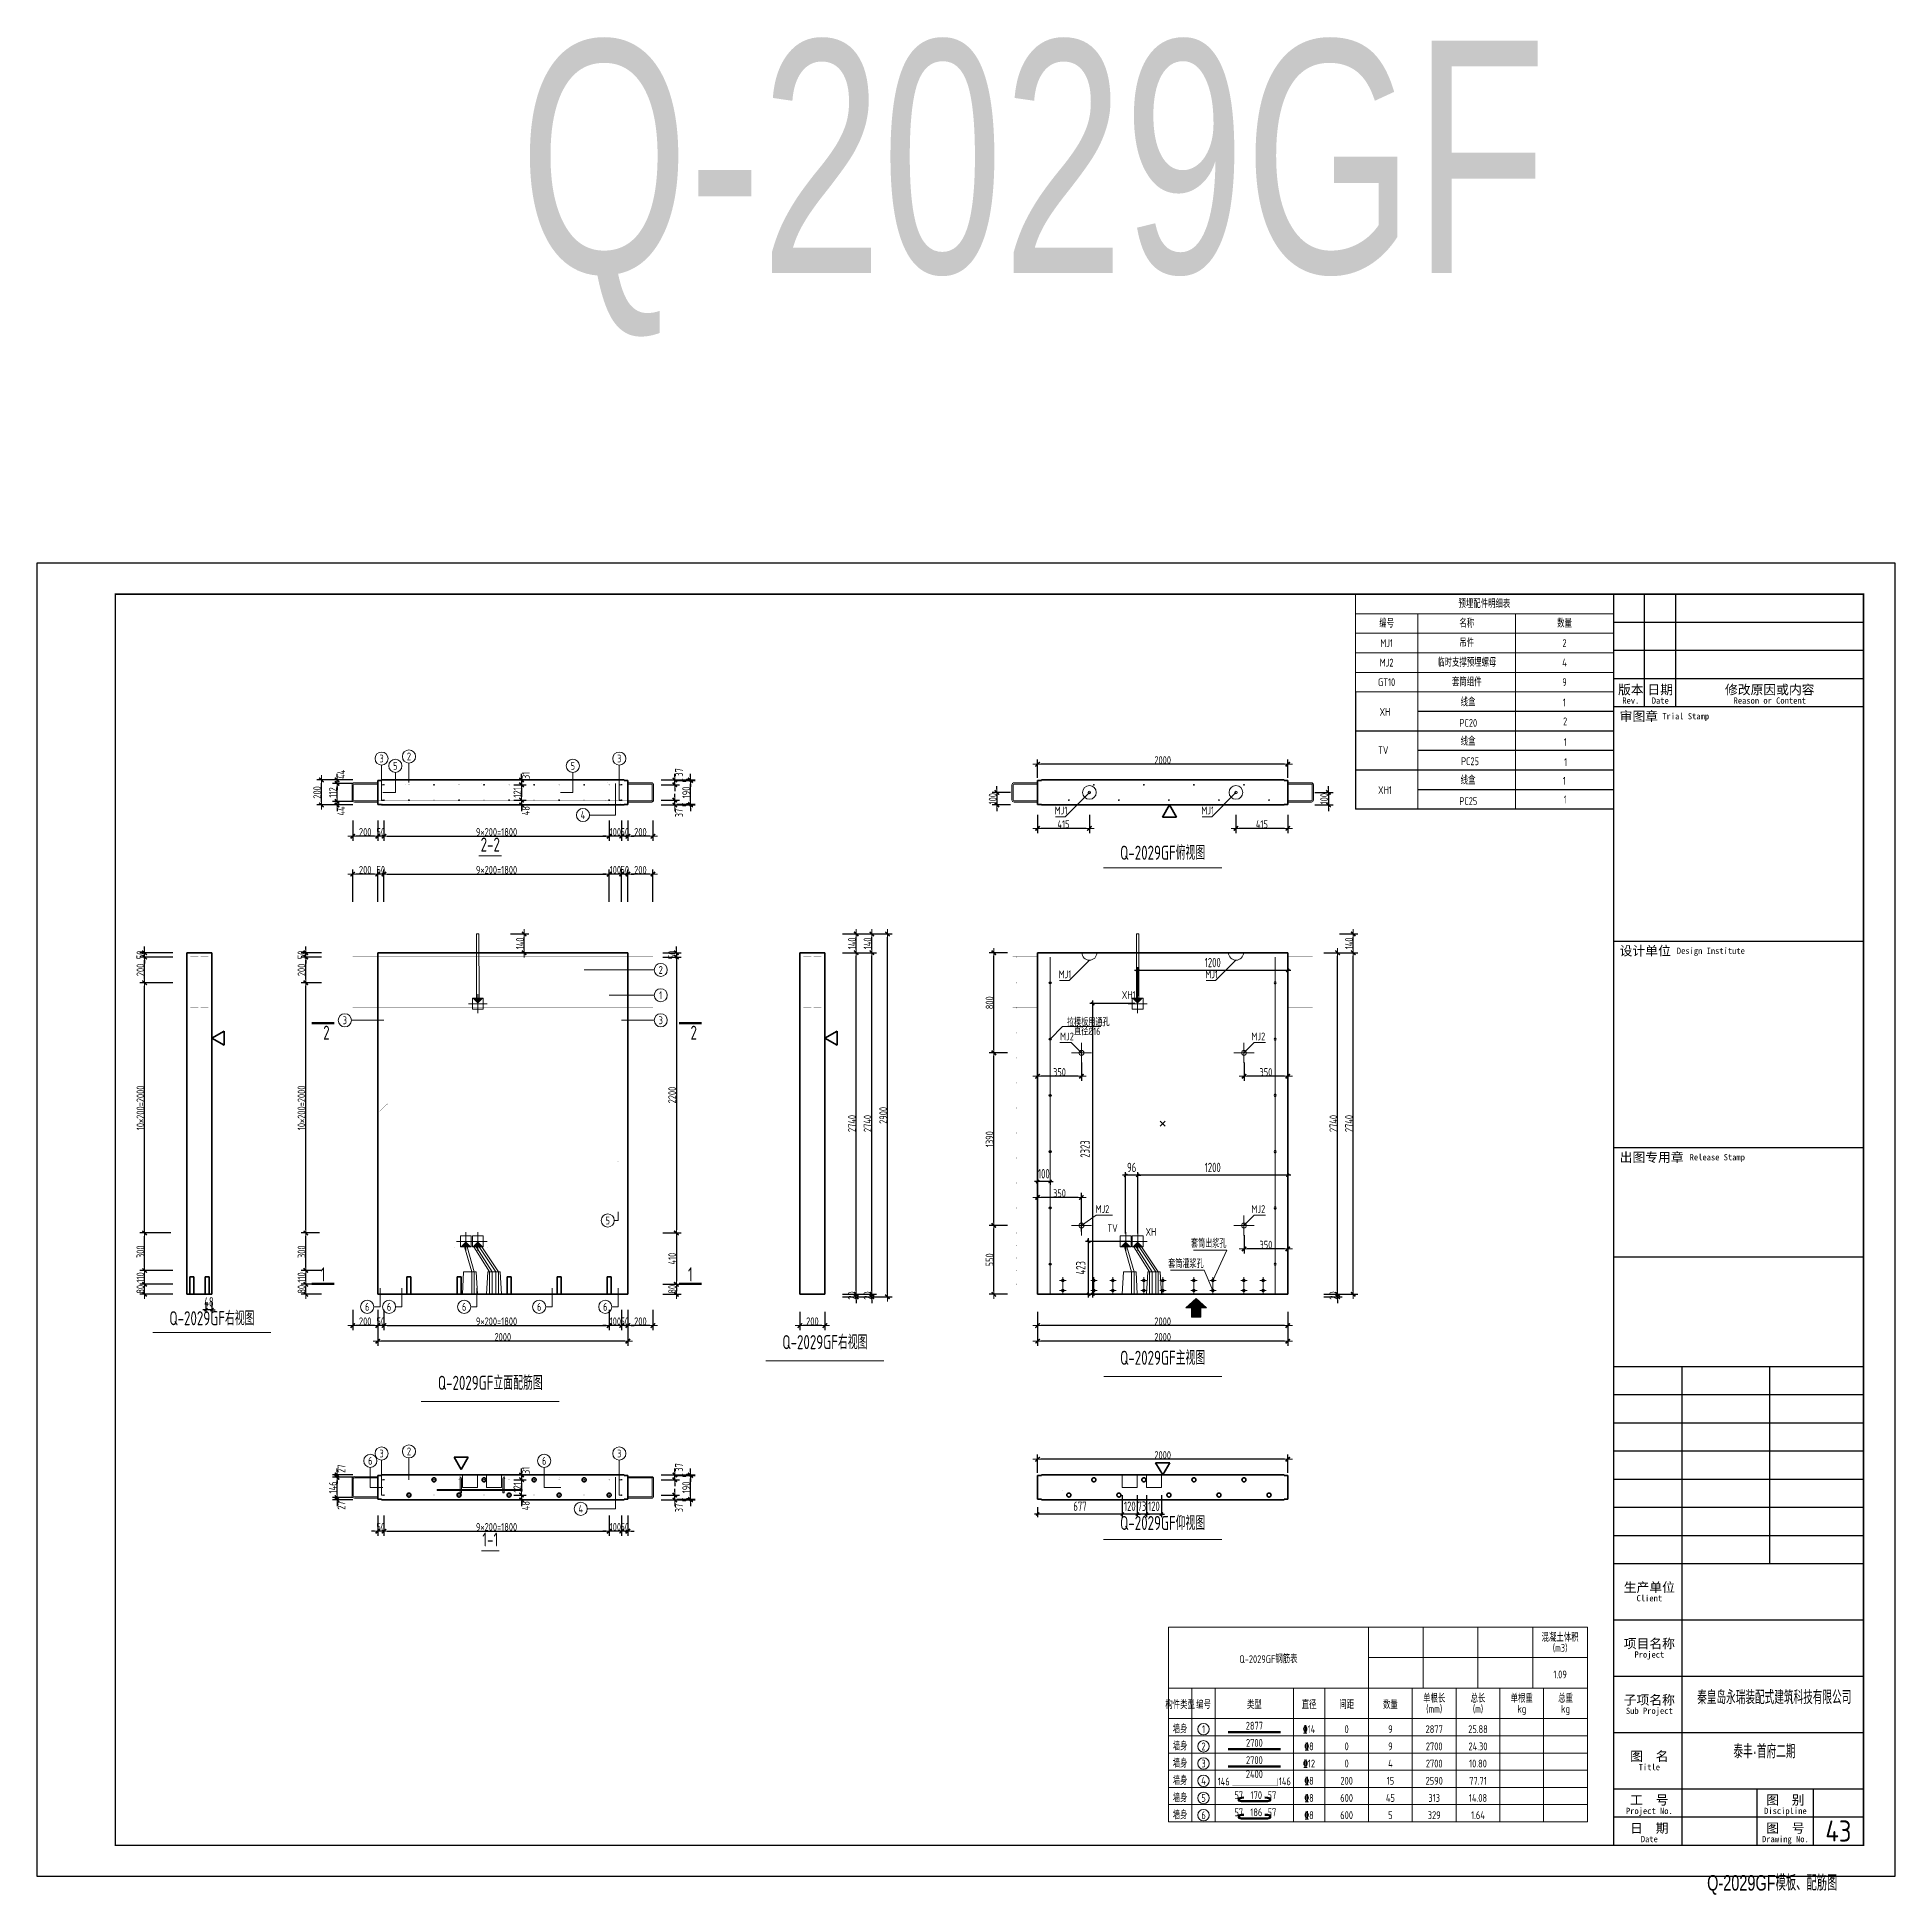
# Model space of a CAD drawing. Extents: x -85320 to 1679916, y -1321939 to 627.
# Drawn here: x 1261140 to 1320540, y -1187455 to -1128061 of the extents above; entities that cross this region are included whole.
import ezdxf
from ezdxf.enums import TextEntityAlignment as Align

# ---------------------------------------------------------------- set-up
doc = ezdxf.new("R2010")
doc.units = 0
doc.header["$LTSCALE"] = 1000
doc.linetypes.add('DOTE', pattern=[2.42, 2, -0.2, 0.02, -0.2])
doc.linetypes.add('点划线', pattern=[1850, 1200, -300, 50, -300])
for name, color, linetype in [('BORDER', 7, 'Continuous'), ('DIAN BOX', 7, 'Continuous'), ('S_WALL', 9, 'Continuous'), ('TH', 7, 'Continuous'), ('Y-03墙-03预制墙钢筋', 1, 'Continuous'), ('图名', 85, 'Continuous'), ('图框文字', 7, 'Continuous'), ('套筒垫片', 7, 'Continuous'), ('手孔标注', 3, 'Continuous'), ('打印线框', 7, 'Continuous'), ('拉模', 7, 'Continuous'), ('砼墙', 3, 'Continuous'), ('详图符号', 7, 'Continuous')]:
    doc.layers.add(name, color=color, linetype=linetype)
for name, color, linetype, lineweight in [('WCOL', 7, 'Continuous', 0), ('参数表文字', 7, 'Continuous', 18), ('参数表边线', 253, 'Continuous', 18), ('手孔', 6, 'Continuous', 0), ('梁截面纵筋', 1, 'Continuous', 50), ('直线', 7, 'Continuous', 18), ('预制墙图名', 7, 'Continuous', 18), ('预制墙埋件', 8, 'Continuous', 18), ('预制墙墙身水平筋', 130, 'Continuous', 18), ('预制墙墙身纵向受力筋', 1, 'Continuous', 18), ('预制墙墙身纵向非受力筋', 94, 'Continuous', 18), ('预制墙墙身附加筋', 94, 'Continuous', 18), ('预制墙拉筋', 130, 'Continuous', 18), ('预制墙详图孔洞', 9, '点划线', 18), ('预制墙详图标注', 3, 'Continuous', 18), ('预制墙详图轮廓', 3, 'Continuous', 35)]:
    doc.layers.add(name, color=color, linetype=linetype, lineweight=lineweight)
doc.styles.get("Standard").update_dxf_attribs({"font": 'gbenor.shx', "bigfont": 'gbcbig.shx'})
doc.styles.add('TSSD_Dimension', font='tssdeng.shx', dxfattribs={"width": 0.7, "bigfont": 'hztxt.shx'})
doc.styles.add('TSSD_Num', font='tssdeng.shx', dxfattribs={"width": 0.7, "bigfont": 'hztxt.shx'})
doc.styles.add('TSSD_Rein', font='Tssdeng.shx', dxfattribs={"width": 0.7, "bigfont": 'hztxt.shx'})
doc.styles.add('中西文等高字体', font='hztxt_e.shx', dxfattribs={"width": 0.7, "bigfont": 'hbhz.shx'})
doc.styles.add('样式 1', font='yjkeng.shx', dxfattribs={"width": 0.7, "bigfont": 'yjkchn.shx'})
doc.styles.add('样式 2', font='yjkeng.shx', dxfattribs={"width": 0.7, "bigfont": 'yjkchn.shx'})
doc.styles.add('设计院一', font='', dxfattribs={"width": 0.8})
doc.styles.get('设计院一').set_extended_font_data('SimSun')
doc.dimstyles.new('标注', dxfattribs={"dimtxt": 300, "dimasz": 100, "dimexe": 100, "dimexo": 250, "dimgap": 100, "dimtad": 1, "dimdec": 0, "dimlfac": 0.25, "dimzin": 0, "dimdsep": 46, "dimtxsty": 'TSSD_Dimension', "dimblk": 'ARCHTICK', "dimcen": 0, "dimdle": 100, "dimclrt": 7, "dimadec": 0, "dimazin": 0, "dimtfac": 1, "dimtdec": 0, "dimtix": 1, "dimtmove": 2, "dimatfit": 3, "dimfxl": 1, "dimtolj": 1, "dimtzin": 0, "dimarcsym": 0})
doc.dimstyles.new('盈建科结构', dxfattribs={"dimscale": 100, "dimtxt": 2.5, "dimasz": 1, "dimexe": 1.5, "dimexo": 0.625, "dimgap": 0.1, "dimtad": 1, "dimdec": 0, "dimrnd": 1, "dimzin": 0, "dimdsep": 46, "dimtxsty": '样式 1', "dimblk": '_yjkbk', "dimblk1": 'ARCHTICK', "dimblk2": 'ARCHTICK', "dimcen": 0.09, "dimadec": 0, "dimazin": 0, "dimtfac": 1, "dimtdec": 4, "dimtix": 1, "dimtmove": 2, "dimatfit": 3, "dimfxl": 1, "dimtolj": 1, "dimtzin": 0, "dimarcsym": 0})

msp = doc.modelspace()

# ---------------------------------------------------------------- texts
at = {"layer": '参数表文字', "linetype": 'Continuous', "style": 'TSSD_Rein', "width": 0.7}
for s, p in [('预埋配件明细表', (1307414.782, -1146184.177)), ('编号', (1304289.782, -1146809.177)), ('名称', (1306852.282, -1146809.177)), ('数量', (1309977.282, -1146809.177)), ('MJ1', (1304289.782, -1147434.177)), ('吊件', (1306852.282, -1147434.177)), ('2', (1309977.282, -1147434.177)), ('MJ2', (1304289.782, -1148059.177)), ('临时支撑预埋螺母', (1306852.282, -1148059.177)), ('4', (1309977.282, -1148059.177)), ('GT10', (1304289.782, -1148684.177)), ('套筒组件', (1306852.282, -1148684.177)), ('9', (1309977.282, -1148684.177)), ('线盒', (1306892.322, -1149328.558)), ('1', (1309970.666, -1149334.126)), ('XH', (1304236.614, -1149634.416)), ('PC20', (1306901.206, -1149986.153)), ('2', (1309998.317, -1149935.599)), ('线盒', (1306893.165, -1150582.355)), ('1', (1310005.433, -1150597.65)), ('TV', (1304182.207, -1150857.35)), ('PC25', (1306957.037, -1151212.071)), ('1', (1310012.384, -1151238.565)), ('线盒', (1306892.322, -1151828.558)), ('1', (1309970.666, -1151834.126)), ('XH1', (1304236.614, -1152134.416)), ('1', (1309998.317, -1152435.599)), ('PC25', (1306901.206, -1152486.153)), ('XH1', (1296042.308, -1158684.584)), ('XH', (1296754.218, -1166259.882)), ('Q-2029GF钢筋表', (1300510.626, -1179920.545)), ('1.09', (1309835.626, -1180408.045)), ('构件类型', (1297685.626, -1181383.045)), ('编号', (1298435.626, -1181383.045)), ('类型', (1300060.626, -1181383.045)), ('直径', (1301810.626, -1181383.045)), ('间距', (1303010.626, -1181383.045)), ('数量', (1304410.626, -1181383.045)), ('墙身', (1297685.626, -1182158.045)), ('1', (1298435.626, -1182158.045)), ('2877', (1300060.626, -1182048.045)), ('%%13214', (1301810.626, -1182158.045)), ('0', (1303010.626, -1182158.045)), ('9', (1304410.626, -1182158.045)), ('2877', (1305810.626, -1182158.045)), ('25.88', (1307210.626, -1182158.045)), ('墙身', (1297685.626, -1182708.045)), ('2', (1298435.626, -1182708.045)), ('2700', (1300060.626, -1182598.045)), ('%%1328', (1301810.626, -1182708.045)), ('0', (1303010.626, -1182708.045)), ('9', (1304410.626, -1182708.045)), ('2700', (1305810.626, -1182708.045)), ('24.30', (1307210.626, -1182708.045)), ('墙身', (1297685.626, -1183258.045)), ('3', (1298435.626, -1183258.045)), ('2700', (1300060.626, -1183148.045)), ('%%13212', (1301810.626, -1183258.045)), ('0', (1303010.626, -1183258.045)), ('4', (1304410.626, -1183258.045)), ('2700', (1305810.626, -1183258.045)), ('10.80', (1307210.626, -1183258.045)), ('墙身', (1297685.626, -1183808.045)), ('4', (1298435.626, -1183808.045)), ('146', (1299079.157, -1183834.929)), ('2400', (1300060.626, -1183596.14)), ('146', (1301033.868, -1183826.751)), ('%%1328', (1301810.626, -1183808.045)), ('200', (1303010.626, -1183808.045)), ('15', (1304410.626, -1183808.045)), ('2590', (1305810.626, -1183808.045)), ('77.71', (1307210.626, -1183808.045)), ('墙身', (1297685.626, -1184358.045)), ('5', (1298435.626, -1184358.045)), ('57', (1299560.626, -1184266.378)), (' 170', (1300060.626, -1184266.378)), (' 57', (1300560.626, -1184266.378)), ('%%1328', (1301810.626, -1184358.045)), ('600', (1303010.626, -1184358.045)), ('45', (1304410.626, -1184358.045)), ('313', (1305810.626, -1184358.045)), ('14.08', (1307210.626, -1184358.045)), ('墙身', (1297685.626, -1184908.045)), ('6', (1298435.626, -1184908.045)), ('57', (1299560.626, -1184816.378)), (' 186', (1300060.626, -1184816.378)), (' 57', (1300560.626, -1184816.378)), ('%%1328', (1301810.626, -1184908.045)), ('600', (1303010.626, -1184908.045)), ('5', (1304410.626, -1184908.045)), ('329', (1305810.626, -1184908.045)), ('1.64', (1307210.626, -1184908.045))]:
    msp.add_text(s, height=250, dxfattribs=at).set_placement(p, align=Align.MIDDLE_CENTER)
for s, p in [('混凝土体积', (1309835.626, -1179433.045)), ('单根长', (1305810.626, -1181383.045)), ('总长', (1307210.626, -1181383.045)), ('单根重', (1308610.626, -1181383.045)), ('总重', (1310010.626, -1181383.045))]:
    msp.add_text(s, height=250, dxfattribs=at).set_placement(p, align=Align.BOTTOM_CENTER)
for s, p in [('(m3)', (1309835.626, -1179433.045)), ('(mm)', (1305810.626, -1181383.045)), ('(m)', (1307210.626, -1181383.045)), ('kg', (1308610.626, -1181383.045)), ('kg', (1310010.626, -1181383.045))]:
    msp.add_text(s, height=250, dxfattribs=at).set_placement(p, align=Align.TOP_CENTER)
at = {"layer": '图名', "linetype": 'Continuous', "style": '样式 2', "width": 0.7}
for s, p in [('2', (1270491.234, -1160115.354)), ('2', (1282236.234, -1160115.354)), ('1', (1270356.234, -1167841.354)), ('1', (1282101.234, -1167841.354))]:
    msp.add_text(s, height=450, dxfattribs=at).set_placement(p, align=Align.RIGHT)
at = {"layer": '图框文字', "color": 2, "style": '中西文等高字体', "width": 0.7}
msp.add_text('Q-2029GF', height=7425, dxfattribs=at).set_placement((1276566.72, -1135596.557))
msp.add_text('Q-2029GF模板、配筋图', height=495, dxfattribs=at).set_placement((1314537.284, -1187467.97), align=Align.BOTTOM_LEFT)
at = {"layer": '拉模', "color": 3}
msp.add_text('43', height=673.8429, dxfattribs=at).set_placement((1318318.217, -1185752.566))
at = {"layer": '直线', "linetype": 'Continuous', "style": '样式 1', "width": 0.7}
for s, p in [('3', (1272153.734, -1151126.354)), ('2', (1273028.734, -1151058.354)), ('3', (1279753.734, -1151126.354)), ('5', (1272592.734, -1151359.354)), ('5', (1278268.734, -1151359.354)), ('4', (1278592.734, -1152931.354)), ('2', (1281078.734, -1157884.077)), ('1', (1281078.734, -1158694.077)), ('3', (1270978.734, -1159494.077)), ('3', (1281078.734, -1159494.077)), ('5', (1279384.737, -1165896.351)), ('6', (1271692.732, -1168656.351)), ('6', (1272392.737, -1168656.351)), ('6', (1274792.737, -1168656.351)), ('6', (1277192.737, -1168656.351)), ('6', (1279304.737, -1168656.351)), ('6', (1271792.734, -1173579.354)), ('3', (1272153.734, -1173346.354)), ('2', (1273028.734, -1173278.354)), ('6', (1277352.734, -1173579.354)), ('3', (1279753.734, -1173346.354)), ('4', (1278520.734, -1175115.354))]:
    msp.add_text(s, height=250, dxfattribs=at).set_placement(p, align=Align.MIDDLE_CENTER)
for s, p in [('MJ1', (1294081.85, -1152984.354)), ('MJ1', (1298769.85, -1152984.354)), ('MJ1', (1294206.85, -1158224.354)), ('MJ1', (1298894.85, -1158224.354)), ('MJ2', (1294290.273, -1160209.354)), ('MJ2', (1295422.575, -1165729.354)), ('TV', (1295689.175, -1166340.606)), ('套筒出浆孔', (1299168.52, -1166839.354)), ('套筒灌浆孔', (1298441.688, -1167484.354))]:
    msp.add_text(s, height=250, dxfattribs=at).set_placement(p, align=Align.BOTTOM_RIGHT)
for p in [(1299967.196, -1160209.354), (1299967.196, -1165729.354)]:
    msp.add_text('MJ2', height=250, dxfattribs=at).set_placement(p, align=Align.BOTTOM_LEFT)
at = {"layer": '详图符号', "lineweight": 0, "style": 'TSSD_Num', "width": 0.7}
msp.add_text('拉模板用通孔', height=240, dxfattribs=at).set_placement((1294070.054, -1159440.893), align=Align.TOP_LEFT)
msp.add_text('直径%%C16', height=240, dxfattribs=at).set_placement((1294294.953, -1159967.357))
at = {"layer": '预制墙图名', "linetype": 'Continuous', "style": '样式 2', "width": 0.7}
for s, p in [('2-2', (1275628.734, -1154234.354)), ('Q-2029GF俯视图', (1297128.734, -1154496.572)), ('Q-2029GF右视图', (1266728.734, -1169379.354)), ('Q-2029GF右视图', (1286328.734, -1170144.24)), ('Q-2029GF主视图', (1297128.734, -1170644.24)), ('Q-2029GF立面配筋图', (1275628.734, -1171444.24)), ('Q-2029GF仰视图', (1297128.734, -1175925.539)), ('1-1', (1275628.734, -1176454.354))]:
    msp.add_text(s, height=450, dxfattribs=at).set_placement(p, align=Align.BOTTOM_CENTER)

# ---------------------------------------------------------------- blocks, each defined once
blk = doc.blocks.new('_yjkbk')
blk.add_line((-1, 0), (1.5, 0))
blk.add_lwpolyline([(-0.7, -0.7, 0.5, 0.5, 0), (0.7, 0.7, 0.5, 0.5, 0)], format="xyseb")
blk = doc.blocks.new('*D4723')
at = {"layer": 'Defpoints', "color": 0, "transparency": 16777216}
for p in [(1293129, -1168754), (1301129, -1168754), (1293129, -1169254)]:
    blk.add_point(p, dxfattribs=at)
at = {"layer": '预制墙详图标注', "color": 0, "lineweight": -2, "transparency": 16777216}
for p, q in [((1293129, -1168817), (1293129, -1169404)), ((1301129, -1168817), (1301129, -1169404)), ((1301029, -1169254), (1293229, -1169254))]:
    blk.add_line(p, q, dxfattribs=at)
at = {"layer": '预制墙详图标注', "color": 0, "lineweight": -2, "transparency": 16777216, "xscale": 100, "yscale": 100, "zscale": 100, "rotation": 180}
blk.add_blockref('_yjkbk', (1293129, -1169254), dxfattribs=at)
at = {"layer": '预制墙详图标注', "color": 0, "lineweight": -2, "transparency": 16777216, "xscale": 100, "yscale": 100, "zscale": 100}
blk.add_blockref('_yjkbk', (1301129, -1169254), dxfattribs=at)
at = {"layer": '预制墙详图标注', "color": 0, "transparency": 16777216, "insert": (1297129, -1169244), "char_height": 250, "attachment_point": 8, "style": '样式 1'}
blk.add_mtext('\\A1;2000', dxfattribs=at)
blk = doc.blocks.new('_ArchTick')
at = {"color": 0, "linetype": 'ByBlock', "const_width": 0.4}
blk.add_lwpolyline([(-0.5, -0.5), (0.5, 0.5)], dxfattribs=at)
blk = doc.blocks.new('*D4724')
at = {"layer": 'Defpoints', "color": 0, "transparency": 16777216}
for p in [(1293129, -1169254), (1301129, -1169254), (1293129, -1169754)]:
    blk.add_point(p, dxfattribs=at)
at = {"layer": '预制墙详图标注', "color": 0, "lineweight": -2, "transparency": 16777216}
for p, q in [((1293129, -1169317), (1293129, -1169904)), ((1301129, -1169317), (1301129, -1169904)), ((1301029, -1169754), (1293229, -1169754))]:
    blk.add_line(p, q, dxfattribs=at)
at = {"layer": '预制墙详图标注', "color": 0, "lineweight": -2, "transparency": 16777216, "xscale": 100, "yscale": 100, "zscale": 100, "rotation": 180}
blk.add_blockref('_yjkbk', (1293129, -1169754), dxfattribs=at)
at = {"layer": '预制墙详图标注', "color": 0, "lineweight": -2, "transparency": 16777216, "xscale": 100, "yscale": 100, "zscale": 100}
blk.add_blockref('_yjkbk', (1301129, -1169754), dxfattribs=at)
at = {"layer": '预制墙详图标注', "color": 0, "transparency": 16777216, "insert": (1297129, -1169744), "char_height": 250, "attachment_point": 8, "style": '样式 1'}
blk.add_mtext('\\A1;2000', dxfattribs=at)
blk = doc.blocks.new('*D4725')
at = {"layer": 'Defpoints', "color": 0, "transparency": 16777216}
for p in [(1302222, -1168254), (1302222, -1168334), (1302722, -1168254)]:
    blk.add_point(p, dxfattribs=at)
at = {"layer": '预制墙详图标注', "color": 0, "lineweight": -2, "transparency": 16777216}
for p, q in [((1302284, -1168254), (1302872, -1168254)), ((1302284, -1168334), (1302872, -1168334)), ((1302722, -1168154), (1302722, -1168054)), ((1302722, -1168334), (1302722, -1168254)), ((1302722, -1168434), (1302722, -1168534))]:
    blk.add_line(p, q, dxfattribs=at)
at = {"layer": '预制墙详图标注', "color": 0, "lineweight": -2, "transparency": 16777216, "xscale": 100, "yscale": 100, "zscale": 100}
for p, rotation in [((1302722, -1168254), 270), ((1302722, -1168334), 90)]:
    blk.add_blockref('_yjkbk', p, dxfattribs=dict(at, rotation=rotation))
at = {"layer": '预制墙详图标注', "color": 0, "transparency": 16777216, "insert": (1302712, -1168294), "char_height": 250, "attachment_point": 8, "rotation": 90, "style": '样式 1'}
blk.add_mtext('\\A1;20', dxfattribs=at)
blk = doc.blocks.new('*D4726')
at = {"layer": 'Defpoints', "color": 0, "transparency": 16777216}
for p in [(1291729, -1166054), (1292229, -1166054), (1292229, -1168254)]:
    blk.add_point(p, dxfattribs=at)
at = {"layer": '预制墙详图标注', "color": 0, "lineweight": -2, "transparency": 16777216}
for p, q in [((1292166, -1166054), (1291579, -1166054)), ((1291729, -1168154), (1291729, -1166154)), ((1292166, -1168254), (1291579, -1168254))]:
    blk.add_line(p, q, dxfattribs=at)
at = {"layer": '预制墙详图标注', "color": 0, "lineweight": -2, "transparency": 16777216, "xscale": 100, "yscale": 100, "zscale": 100}
for p, rotation in [((1291729, -1166054), 90), ((1291729, -1168254), 270)]:
    blk.add_blockref('_yjkbk', p, dxfattribs=dict(at, rotation=rotation))
at = {"layer": '预制墙详图标注', "color": 0, "transparency": 16777216, "insert": (1291719, -1167154), "char_height": 250, "attachment_point": 8, "rotation": 90, "style": '样式 1'}
blk.add_mtext('\\A1;550', dxfattribs=at)
blk = doc.blocks.new('*D4727')
at = {"layer": 'Defpoints', "color": 0, "transparency": 16777216}
for p in [(1291729, -1157334), (1292229, -1157334), (1292229, -1160534)]:
    blk.add_point(p, dxfattribs=at)
at = {"layer": '预制墙详图标注', "color": 0, "lineweight": -2, "transparency": 16777216}
for p, q in [((1292166, -1157334), (1291579, -1157334)), ((1291729, -1160434), (1291729, -1157434)), ((1292166, -1160534), (1291579, -1160534))]:
    blk.add_line(p, q, dxfattribs=at)
at = {"layer": '预制墙详图标注', "color": 0, "lineweight": -2, "transparency": 16777216, "xscale": 100, "yscale": 100, "zscale": 100}
for p, rotation in [((1291729, -1157334), 90), ((1291729, -1160534), 270)]:
    blk.add_blockref('_yjkbk', p, dxfattribs=dict(at, rotation=rotation))
at = {"layer": '预制墙详图标注', "color": 0, "transparency": 16777216, "insert": (1291719, -1158934), "char_height": 250, "attachment_point": 8, "rotation": 90, "style": '样式 1'}
blk.add_mtext('\\A1;800', dxfattribs=at)
blk = doc.blocks.new('*D4728')
at = {"layer": 'Defpoints', "color": 0, "transparency": 16777216}
for p in [(1301929, -1152209), (1301929, -1152609), (1302429, -1152609)]:
    blk.add_point(p, dxfattribs=at)
at = {"layer": '预制墙详图标注', "color": 0, "lineweight": -2, "transparency": 16777216}
for p, q in [((1301991, -1152209), (1302579, -1152209)), ((1302429, -1152109), (1302429, -1152009)), ((1302429, -1152209), (1302429, -1152609)), ((1301991, -1152609), (1302579, -1152609)), ((1302429, -1152709), (1302429, -1152809))]:
    blk.add_line(p, q, dxfattribs=at)
at = {"layer": '预制墙详图标注', "color": 0, "lineweight": -2, "transparency": 16777216, "xscale": 100, "yscale": 100, "zscale": 100}
for p, rotation in [((1302429, -1152209), 270), ((1302429, -1152609), 90)]:
    blk.add_blockref('_yjkbk', p, dxfattribs=dict(at, rotation=rotation))
at = {"layer": '预制墙详图标注', "color": 0, "transparency": 16777216, "insert": (1302419, -1152409), "char_height": 250, "attachment_point": 8, "rotation": 90, "style": '样式 1'}
blk.add_mtext('\\A1;100', dxfattribs=at)
blk = doc.blocks.new('*D4729')
at = {"layer": 'Defpoints', "color": 0, "transparency": 16777216}
for p in [(1292329, -1152209), (1291829, -1152609), (1292329, -1152609)]:
    blk.add_point(p, dxfattribs=at)
at = {"layer": '预制墙详图标注', "color": 0, "lineweight": -2, "transparency": 16777216}
for p, q in [((1292266, -1152209), (1291679, -1152209)), ((1291829, -1152109), (1291829, -1152009)), ((1291829, -1152209), (1291829, -1152609)), ((1292266, -1152609), (1291679, -1152609)), ((1291829, -1152709), (1291829, -1152809))]:
    blk.add_line(p, q, dxfattribs=at)
at = {"layer": '预制墙详图标注', "color": 0, "lineweight": -2, "transparency": 16777216, "xscale": 100, "yscale": 100, "zscale": 100}
for p, rotation in [((1291829, -1152209), 270), ((1291829, -1152609), 90)]:
    blk.add_blockref('_yjkbk', p, dxfattribs=dict(at, rotation=rotation))
at = {"layer": '预制墙详图标注', "color": 0, "transparency": 16777216, "insert": (1291819, -1152409), "char_height": 250, "attachment_point": 8, "rotation": 90, "style": '样式 1'}
blk.add_mtext('\\A1;100', dxfattribs=at)
blk = doc.blocks.new('*D4730')
at = {"layer": 'Defpoints', "color": 0, "transparency": 16777216}
for p in [(1299473, -1152859), (1301129, -1152859), (1299473, -1153359)]:
    blk.add_point(p, dxfattribs=at)
at = {"layer": '预制墙详图标注', "color": 0, "lineweight": -2, "transparency": 16777216}
for p, q in [((1299473, -1152922), (1299473, -1153509)), ((1301129, -1152922), (1301129, -1153509)), ((1301029, -1153359), (1299573, -1153359))]:
    blk.add_line(p, q, dxfattribs=at)
at = {"layer": '预制墙详图标注', "color": 0, "lineweight": -2, "transparency": 16777216, "xscale": 100, "yscale": 100, "zscale": 100, "rotation": 180}
blk.add_blockref('_yjkbk', (1299473, -1153359), dxfattribs=at)
at = {"layer": '预制墙详图标注', "color": 0, "lineweight": -2, "transparency": 16777216, "xscale": 100, "yscale": 100, "zscale": 100}
blk.add_blockref('_yjkbk', (1301129, -1153359), dxfattribs=at)
at = {"layer": '预制墙详图标注', "color": 0, "transparency": 16777216, "insert": (1300301, -1153349), "char_height": 250, "attachment_point": 8, "style": '样式 1'}
blk.add_mtext('\\A1;415', dxfattribs=at)
blk = doc.blocks.new('*D4731')
at = {"layer": 'Defpoints', "color": 0, "transparency": 16777216}
for p in [(1293129, -1152859), (1294785, -1152859), (1293129, -1153359)]:
    blk.add_point(p, dxfattribs=at)
at = {"layer": '预制墙详图标注', "color": 0, "lineweight": -2, "transparency": 16777216}
for p, q in [((1293129, -1152922), (1293129, -1153509)), ((1294785, -1152922), (1294785, -1153509)), ((1294685, -1153359), (1293229, -1153359))]:
    blk.add_line(p, q, dxfattribs=at)
at = {"layer": '预制墙详图标注', "color": 0, "lineweight": -2, "transparency": 16777216, "xscale": 100, "yscale": 100, "zscale": 100, "rotation": 180}
blk.add_blockref('_yjkbk', (1293129, -1153359), dxfattribs=at)
at = {"layer": '预制墙详图标注', "color": 0, "lineweight": -2, "transparency": 16777216, "xscale": 100, "yscale": 100, "zscale": 100}
blk.add_blockref('_yjkbk', (1294785, -1153359), dxfattribs=at)
at = {"layer": '预制墙详图标注', "color": 0, "transparency": 16777216, "insert": (1293957, -1153349), "char_height": 250, "attachment_point": 8, "style": '样式 1'}
blk.add_mtext('\\A1;415', dxfattribs=at)
blk = doc.blocks.new('*D4732')
at = {"layer": 'Defpoints', "color": 0, "transparency": 16777216}
for p in [(1293129, -1151309), (1293129, -1151809), (1301129, -1151809)]:
    blk.add_point(p, dxfattribs=at)
at = {"layer": '预制墙详图标注', "color": 0, "lineweight": -2, "transparency": 16777216}
for p, q in [((1293129, -1151747), (1293129, -1151159)), ((1301129, -1151747), (1301129, -1151159)), ((1301029, -1151309), (1293229, -1151309))]:
    blk.add_line(p, q, dxfattribs=at)
at = {"layer": '预制墙详图标注', "color": 0, "lineweight": -2, "transparency": 16777216, "xscale": 100, "yscale": 100, "zscale": 100, "rotation": 180}
blk.add_blockref('_yjkbk', (1293129, -1151309), dxfattribs=at)
at = {"layer": '预制墙详图标注', "color": 0, "lineweight": -2, "transparency": 16777216, "xscale": 100, "yscale": 100, "zscale": 100}
blk.add_blockref('_yjkbk', (1301129, -1151309), dxfattribs=at)
at = {"layer": '预制墙详图标注', "color": 0, "transparency": 16777216, "insert": (1297129, -1151299), "char_height": 250, "attachment_point": 8, "style": '样式 1'}
blk.add_mtext('\\A1;2000', dxfattribs=at)
blk = doc.blocks.new('*D4733')
at = {"layer": 'Defpoints', "color": 0, "transparency": 16777216}
for p in [(1285529, -1168754), (1286329, -1168754), (1285529, -1169254)]:
    blk.add_point(p, dxfattribs=at)
at = {"layer": '预制墙详图标注', "color": 0, "lineweight": -2, "transparency": 16777216}
for p, q in [((1285529, -1168817), (1285529, -1169404)), ((1286329, -1168817), (1286329, -1169404)), ((1286229, -1169254), (1285629, -1169254))]:
    blk.add_line(p, q, dxfattribs=at)
at = {"layer": '预制墙详图标注', "color": 0, "lineweight": -2, "transparency": 16777216, "xscale": 100, "yscale": 100, "zscale": 100, "rotation": 180}
blk.add_blockref('_yjkbk', (1285529, -1169254), dxfattribs=at)
at = {"layer": '预制墙详图标注', "color": 0, "lineweight": -2, "transparency": 16777216, "xscale": 100, "yscale": 100, "zscale": 100}
blk.add_blockref('_yjkbk', (1286329, -1169254), dxfattribs=at)
at = {"layer": '预制墙详图标注', "color": 0, "transparency": 16777216, "insert": (1285929, -1169244), "char_height": 250, "attachment_point": 8, "style": '样式 1'}
blk.add_mtext('\\A1;200', dxfattribs=at)
blk = doc.blocks.new('*D4734')
at = {"layer": 'Defpoints', "color": 0, "transparency": 16777216}
for p in [(1286829, -1168254), (1286829, -1168334), (1287329, -1168254)]:
    blk.add_point(p, dxfattribs=at)
at = {"layer": '预制墙详图标注', "color": 0, "lineweight": -2, "transparency": 16777216}
for p, q in [((1286891, -1168254), (1287479, -1168254)), ((1286891, -1168334), (1287479, -1168334)), ((1287329, -1168154), (1287329, -1168054)), ((1287329, -1168334), (1287329, -1168254)), ((1287329, -1168434), (1287329, -1168534))]:
    blk.add_line(p, q, dxfattribs=at)
at = {"layer": '预制墙详图标注', "color": 0, "lineweight": -2, "transparency": 16777216, "xscale": 100, "yscale": 100, "zscale": 100}
for p, rotation in [((1287329, -1168254), 270), ((1287329, -1168334), 90)]:
    blk.add_blockref('_yjkbk', p, dxfattribs=dict(at, rotation=rotation))
at = {"layer": '预制墙详图标注', "color": 0, "transparency": 16777216, "insert": (1287319, -1168294), "char_height": 250, "attachment_point": 8, "rotation": 90, "style": '样式 1'}
blk.add_mtext('\\A1;20', dxfattribs=at)
blk = doc.blocks.new('*D4735')
at = {"layer": 'Defpoints', "color": 0, "transparency": 16777216}
for p in [(1287329, -1168254), (1287329, -1168334), (1287829, -1168254)]:
    blk.add_point(p, dxfattribs=at)
at = {"layer": '预制墙详图标注', "color": 0, "lineweight": -2, "transparency": 16777216}
for p, q in [((1287391, -1168254), (1287979, -1168254)), ((1287391, -1168334), (1287979, -1168334)), ((1287829, -1168154), (1287829, -1168054)), ((1287829, -1168334), (1287829, -1168254)), ((1287829, -1168434), (1287829, -1168534))]:
    blk.add_line(p, q, dxfattribs=at)
at = {"layer": '预制墙详图标注', "color": 0, "lineweight": -2, "transparency": 16777216, "xscale": 100, "yscale": 100, "zscale": 100}
for p, rotation in [((1287829, -1168254), 270), ((1287829, -1168334), 90)]:
    blk.add_blockref('_yjkbk', p, dxfattribs=dict(at, rotation=rotation))
at = {"layer": '预制墙详图标注', "color": 0, "transparency": 16777216, "insert": (1287819, -1168294), "char_height": 250, "attachment_point": 8, "rotation": 90, "style": '样式 1'}
blk.add_mtext('\\A1;20', dxfattribs=at)
blk = doc.blocks.new('*D4736')
at = {"layer": 'Defpoints', "color": 0, "transparency": 16777216}
for p in [(1287829, -1156734), (1288329, -1156734), (1287829, -1168334)]:
    blk.add_point(p, dxfattribs=at)
at = {"layer": '预制墙详图标注', "color": 0, "lineweight": -2, "transparency": 16777216}
for p, q in [((1287891, -1156734), (1288479, -1156734)), ((1288329, -1168234), (1288329, -1156834)), ((1287891, -1168334), (1288479, -1168334))]:
    blk.add_line(p, q, dxfattribs=at)
at = {"layer": '预制墙详图标注', "color": 0, "lineweight": -2, "transparency": 16777216, "xscale": 100, "yscale": 100, "zscale": 100}
for p, rotation in [((1288329, -1156734), 90), ((1288329, -1168334), 270)]:
    blk.add_blockref('_yjkbk', p, dxfattribs=dict(at, rotation=rotation))
at = {"layer": '预制墙详图标注', "color": 0, "transparency": 16777216, "insert": (1288319, -1162534), "char_height": 250, "attachment_point": 8, "rotation": 90, "style": '样式 1'}
blk.add_mtext('\\A1;2900', dxfattribs=at)
blk = doc.blocks.new('*D4790')
at = {"layer": 'Defpoints', "color": 0, "transparency": 16777216}
for p in [(1280029, -1168754), (1280829, -1168754), (1280029, -1169254)]:
    blk.add_point(p, dxfattribs=at)
at = {"layer": '预制墙详图标注', "color": 0, "lineweight": -2, "transparency": 16777216}
for p, q in [((1280029, -1168754), (1280029, -1169404)), ((1280829, -1168754), (1280829, -1169404)), ((1280729, -1169254), (1280129, -1169254))]:
    blk.add_line(p, q, dxfattribs=at)
at = {"layer": '预制墙详图标注', "color": 0, "lineweight": -2, "transparency": 16777216, "xscale": 100, "yscale": 100, "zscale": 100, "rotation": 180}
blk.add_blockref('_yjkbk', (1280029, -1169254), dxfattribs=at)
at = {"layer": '预制墙详图标注', "color": 0, "lineweight": -2, "transparency": 16777216, "xscale": 100, "yscale": 100, "zscale": 100}
blk.add_blockref('_yjkbk', (1280829, -1169254), dxfattribs=at)
at = {"layer": '预制墙详图标注', "color": 0, "transparency": 16777216, "insert": (1280429, -1169244), "char_height": 250, "attachment_point": 8, "style": '样式 1'}
blk.add_mtext('\\A1;200', dxfattribs=at)
blk = doc.blocks.new('*D4791')
at = {"layer": 'Defpoints', "color": 0, "transparency": 16777216}
for p in [(1279829, -1168754), (1280029, -1168754), (1279829, -1169254)]:
    blk.add_point(p, dxfattribs=at)
at = {"layer": '预制墙详图标注', "color": 0, "lineweight": -2, "transparency": 16777216}
for p, q in [((1279829, -1168754), (1279829, -1169404)), ((1280029, -1168754), (1280029, -1169404)), ((1279729, -1169254), (1279629, -1169254)), ((1280029, -1169254), (1279829, -1169254)), ((1280129, -1169254), (1280229, -1169254))]:
    blk.add_line(p, q, dxfattribs=at)
at = {"layer": '预制墙详图标注', "color": 0, "lineweight": -2, "transparency": 16777216, "xscale": 100, "yscale": 100, "zscale": 100}
blk.add_blockref('_yjkbk', (1279829, -1169254), dxfattribs=at)
at = {"layer": '预制墙详图标注', "color": 0, "lineweight": -2, "transparency": 16777216, "xscale": 100, "yscale": 100, "zscale": 100, "rotation": 180}
blk.add_blockref('_yjkbk', (1280029, -1169254), dxfattribs=at)
at = {"layer": '预制墙详图标注', "color": 0, "transparency": 16777216, "insert": (1279929, -1169244), "char_height": 250, "attachment_point": 8, "style": '样式 1'}
blk.add_mtext('\\A1;50', dxfattribs=at)
blk = doc.blocks.new('*D4792')
at = {"layer": 'Defpoints', "color": 0, "transparency": 16777216}
for p in [(1279429, -1168754), (1279829, -1168754), (1279429, -1169254)]:
    blk.add_point(p, dxfattribs=at)
at = {"layer": '预制墙详图标注', "color": 0, "lineweight": -2, "transparency": 16777216}
for p, q in [((1279429, -1168754), (1279429, -1169404)), ((1279829, -1168754), (1279829, -1169404)), ((1279329, -1169254), (1279229, -1169254)), ((1279829, -1169254), (1279429, -1169254)), ((1279929, -1169254), (1280029, -1169254))]:
    blk.add_line(p, q, dxfattribs=at)
at = {"layer": '预制墙详图标注', "color": 0, "lineweight": -2, "transparency": 16777216, "xscale": 100, "yscale": 100, "zscale": 100}
blk.add_blockref('_yjkbk', (1279429, -1169254), dxfattribs=at)
at = {"layer": '预制墙详图标注', "color": 0, "lineweight": -2, "transparency": 16777216, "xscale": 100, "yscale": 100, "zscale": 100, "rotation": 180}
blk.add_blockref('_yjkbk', (1279829, -1169254), dxfattribs=at)
at = {"layer": '预制墙详图标注', "color": 0, "transparency": 16777216, "insert": (1279629, -1169244), "char_height": 250, "attachment_point": 8, "style": '样式 1'}
blk.add_mtext('\\A1;100', dxfattribs=at)
blk = doc.blocks.new('*D4793')
at = {"layer": 'Defpoints', "color": 0, "transparency": 16777216}
for p in [(1272229, -1168754), (1279429, -1168754), (1279429, -1169254)]:
    blk.add_point(p, dxfattribs=at)
at = {"layer": '预制墙详图标注', "color": 0, "lineweight": -2, "transparency": 16777216}
for p, q in [((1272229, -1168817), (1272229, -1169404)), ((1279429, -1168817), (1279429, -1169404)), ((1272329, -1169254), (1279329, -1169254))]:
    blk.add_line(p, q, dxfattribs=at)
at = {"layer": '预制墙详图标注', "color": 0, "lineweight": -2, "transparency": 16777216, "xscale": 100, "yscale": 100, "zscale": 100, "rotation": 180}
blk.add_blockref('_yjkbk', (1272229, -1169254), dxfattribs=at)
at = {"layer": '预制墙详图标注', "color": 0, "lineweight": -2, "transparency": 16777216, "xscale": 100, "yscale": 100, "zscale": 100}
blk.add_blockref('_yjkbk', (1279429, -1169254), dxfattribs=at)
at = {"layer": '预制墙详图标注', "color": 0, "transparency": 16777216, "insert": (1275829, -1169244), "char_height": 250, "attachment_point": 8, "style": '样式 1'}
blk.add_mtext('\\A1;9×200=1800', dxfattribs=at)
blk = doc.blocks.new('*D4794')
at = {"layer": 'Defpoints', "color": 0, "transparency": 16777216}
for p in [(1272029, -1168754), (1272229, -1168754), (1272029, -1169254)]:
    blk.add_point(p, dxfattribs=at)
at = {"layer": '预制墙详图标注', "color": 0, "lineweight": -2, "transparency": 16777216}
for p, q in [((1272029, -1168754), (1272029, -1169404)), ((1272229, -1168754), (1272229, -1169404)), ((1271929, -1169254), (1271829, -1169254)), ((1272229, -1169254), (1272029, -1169254)), ((1272329, -1169254), (1272429, -1169254))]:
    blk.add_line(p, q, dxfattribs=at)
at = {"layer": '预制墙详图标注', "color": 0, "lineweight": -2, "transparency": 16777216, "xscale": 100, "yscale": 100, "zscale": 100}
blk.add_blockref('_yjkbk', (1272029, -1169254), dxfattribs=at)
at = {"layer": '预制墙详图标注', "color": 0, "lineweight": -2, "transparency": 16777216, "xscale": 100, "yscale": 100, "zscale": 100, "rotation": 180}
blk.add_blockref('_yjkbk', (1272229, -1169254), dxfattribs=at)
at = {"layer": '预制墙详图标注', "color": 0, "transparency": 16777216, "insert": (1272129, -1169244), "char_height": 250, "attachment_point": 8, "style": '样式 1'}
blk.add_mtext('\\A1;50', dxfattribs=at)
blk = doc.blocks.new('*D4795')
at = {"layer": 'Defpoints', "color": 0, "transparency": 16777216}
for p in [(1271229, -1168754), (1272029, -1168754), (1271229, -1169254)]:
    blk.add_point(p, dxfattribs=at)
at = {"layer": '预制墙详图标注', "color": 0, "lineweight": -2, "transparency": 16777216}
for p, q in [((1271229, -1168754), (1271229, -1169404)), ((1272029, -1168754), (1272029, -1169404)), ((1271929, -1169254), (1271329, -1169254))]:
    blk.add_line(p, q, dxfattribs=at)
at = {"layer": '预制墙详图标注', "color": 0, "lineweight": -2, "transparency": 16777216, "xscale": 100, "yscale": 100, "zscale": 100, "rotation": 180}
blk.add_blockref('_yjkbk', (1271229, -1169254), dxfattribs=at)
at = {"layer": '预制墙详图标注', "color": 0, "lineweight": -2, "transparency": 16777216, "xscale": 100, "yscale": 100, "zscale": 100}
blk.add_blockref('_yjkbk', (1272029, -1169254), dxfattribs=at)
at = {"layer": '预制墙详图标注', "color": 0, "transparency": 16777216, "insert": (1271629, -1169244), "char_height": 250, "attachment_point": 8, "style": '样式 1'}
blk.add_mtext('\\A1;200', dxfattribs=at)
blk = doc.blocks.new('*D4796')
at = {"layer": 'Defpoints', "color": 0, "transparency": 16777216}
for p in [(1280029, -1154820), (1280029, -1155770), (1280829, -1155770)]:
    blk.add_point(p, dxfattribs=at)
at = {"layer": '预制墙详图标注', "color": 0, "lineweight": -2, "transparency": 16777216}
for p, q in [((1280029, -1155708), (1280029, -1154670)), ((1280829, -1155708), (1280829, -1154670)), ((1280729, -1154820), (1280129, -1154820))]:
    blk.add_line(p, q, dxfattribs=at)
at = {"layer": '预制墙详图标注', "color": 0, "lineweight": -2, "transparency": 16777216, "xscale": 100, "yscale": 100, "zscale": 100, "rotation": 180}
blk.add_blockref('_yjkbk', (1280029, -1154820), dxfattribs=at)
at = {"layer": '预制墙详图标注', "color": 0, "lineweight": -2, "transparency": 16777216, "xscale": 100, "yscale": 100, "zscale": 100}
blk.add_blockref('_yjkbk', (1280829, -1154820), dxfattribs=at)
at = {"layer": '预制墙详图标注', "color": 0, "transparency": 16777216, "insert": (1280429, -1154810), "char_height": 250, "attachment_point": 8, "style": '样式 1'}
blk.add_mtext('\\A1;200', dxfattribs=at)
blk = doc.blocks.new('*D4797')
at = {"layer": 'Defpoints', "color": 0, "transparency": 16777216}
for p in [(1279829, -1154820), (1279829, -1155770), (1280029, -1155770)]:
    blk.add_point(p, dxfattribs=at)
at = {"layer": '预制墙详图标注', "color": 0, "lineweight": -2, "transparency": 16777216}
for p, q in [((1279829, -1155708), (1279829, -1154670)), ((1280029, -1155708), (1280029, -1154670)), ((1279729, -1154820), (1279629, -1154820)), ((1280029, -1154820), (1279829, -1154820)), ((1280129, -1154820), (1280229, -1154820))]:
    blk.add_line(p, q, dxfattribs=at)
at = {"layer": '预制墙详图标注', "color": 0, "lineweight": -2, "transparency": 16777216, "xscale": 100, "yscale": 100, "zscale": 100}
blk.add_blockref('_yjkbk', (1279829, -1154820), dxfattribs=at)
at = {"layer": '预制墙详图标注', "color": 0, "lineweight": -2, "transparency": 16777216, "xscale": 100, "yscale": 100, "zscale": 100, "rotation": 180}
blk.add_blockref('_yjkbk', (1280029, -1154820), dxfattribs=at)
at = {"layer": '预制墙详图标注', "color": 0, "transparency": 16777216, "insert": (1279929, -1154810), "char_height": 250, "attachment_point": 8, "style": '样式 1'}
blk.add_mtext('\\A1;50', dxfattribs=at)
blk = doc.blocks.new('*D4798')
at = {"layer": 'Defpoints', "color": 0, "transparency": 16777216}
for p in [(1279429, -1154820), (1279429, -1155770), (1279829, -1155770)]:
    blk.add_point(p, dxfattribs=at)
at = {"layer": '预制墙详图标注', "color": 0, "lineweight": -2, "transparency": 16777216}
for p, q in [((1279429, -1155708), (1279429, -1154670)), ((1279829, -1155708), (1279829, -1154670)), ((1279329, -1154820), (1279229, -1154820)), ((1279829, -1154820), (1279429, -1154820)), ((1279929, -1154820), (1280029, -1154820))]:
    blk.add_line(p, q, dxfattribs=at)
at = {"layer": '预制墙详图标注', "color": 0, "lineweight": -2, "transparency": 16777216, "xscale": 100, "yscale": 100, "zscale": 100}
blk.add_blockref('_yjkbk', (1279429, -1154820), dxfattribs=at)
at = {"layer": '预制墙详图标注', "color": 0, "lineweight": -2, "transparency": 16777216, "xscale": 100, "yscale": 100, "zscale": 100, "rotation": 180}
blk.add_blockref('_yjkbk', (1279829, -1154820), dxfattribs=at)
at = {"layer": '预制墙详图标注', "color": 0, "transparency": 16777216, "insert": (1279629, -1154810), "char_height": 250, "attachment_point": 8, "style": '样式 1'}
blk.add_mtext('\\A1;100', dxfattribs=at)
blk = doc.blocks.new('*D4799')
at = {"layer": 'Defpoints', "color": 0, "transparency": 16777216}
for p in [(1279429, -1154820), (1272229, -1155770), (1279429, -1155770)]:
    blk.add_point(p, dxfattribs=at)
at = {"layer": '预制墙详图标注', "color": 0, "lineweight": -2, "transparency": 16777216}
for p, q in [((1272229, -1155708), (1272229, -1154670)), ((1279429, -1155708), (1279429, -1154670)), ((1272329, -1154820), (1279329, -1154820))]:
    blk.add_line(p, q, dxfattribs=at)
at = {"layer": '预制墙详图标注', "color": 0, "lineweight": -2, "transparency": 16777216, "xscale": 100, "yscale": 100, "zscale": 100, "rotation": 180}
blk.add_blockref('_yjkbk', (1272229, -1154820), dxfattribs=at)
at = {"layer": '预制墙详图标注', "color": 0, "lineweight": -2, "transparency": 16777216, "xscale": 100, "yscale": 100, "zscale": 100}
blk.add_blockref('_yjkbk', (1279429, -1154820), dxfattribs=at)
at = {"layer": '预制墙详图标注', "color": 0, "transparency": 16777216, "insert": (1275829, -1154810), "char_height": 250, "attachment_point": 8, "style": '样式 1'}
blk.add_mtext('\\A1;9×200=1800', dxfattribs=at)
blk = doc.blocks.new('*D4800')
at = {"layer": 'Defpoints', "color": 0, "transparency": 16777216}
for p in [(1272029, -1154820), (1272029, -1155770), (1272229, -1155770)]:
    blk.add_point(p, dxfattribs=at)
at = {"layer": '预制墙详图标注', "color": 0, "lineweight": -2, "transparency": 16777216}
for p, q in [((1272029, -1155708), (1272029, -1154670)), ((1272229, -1155708), (1272229, -1154670)), ((1271929, -1154820), (1271829, -1154820)), ((1272229, -1154820), (1272029, -1154820)), ((1272329, -1154820), (1272429, -1154820))]:
    blk.add_line(p, q, dxfattribs=at)
at = {"layer": '预制墙详图标注', "color": 0, "lineweight": -2, "transparency": 16777216, "xscale": 100, "yscale": 100, "zscale": 100}
blk.add_blockref('_yjkbk', (1272029, -1154820), dxfattribs=at)
at = {"layer": '预制墙详图标注', "color": 0, "lineweight": -2, "transparency": 16777216, "xscale": 100, "yscale": 100, "zscale": 100, "rotation": 180}
blk.add_blockref('_yjkbk', (1272229, -1154820), dxfattribs=at)
at = {"layer": '预制墙详图标注', "color": 0, "transparency": 16777216, "insert": (1272129, -1154810), "char_height": 250, "attachment_point": 8, "style": '样式 1'}
blk.add_mtext('\\A1;50', dxfattribs=at)
blk = doc.blocks.new('*D4801')
at = {"layer": 'Defpoints', "color": 0, "transparency": 16777216}
for p in [(1271229, -1154820), (1271229, -1155770), (1272029, -1155770)]:
    blk.add_point(p, dxfattribs=at)
at = {"layer": '预制墙详图标注', "color": 0, "lineweight": -2, "transparency": 16777216}
for p, q in [((1271229, -1155708), (1271229, -1154670)), ((1272029, -1155708), (1272029, -1154670)), ((1271929, -1154820), (1271329, -1154820))]:
    blk.add_line(p, q, dxfattribs=at)
at = {"layer": '预制墙详图标注', "color": 0, "lineweight": -2, "transparency": 16777216, "xscale": 100, "yscale": 100, "zscale": 100, "rotation": 180}
blk.add_blockref('_yjkbk', (1271229, -1154820), dxfattribs=at)
at = {"layer": '预制墙详图标注', "color": 0, "lineweight": -2, "transparency": 16777216, "xscale": 100, "yscale": 100, "zscale": 100}
blk.add_blockref('_yjkbk', (1272029, -1154820), dxfattribs=at)
at = {"layer": '预制墙详图标注', "color": 0, "transparency": 16777216, "insert": (1271629, -1154810), "char_height": 250, "attachment_point": 8, "style": '样式 1'}
blk.add_mtext('\\A1;200', dxfattribs=at)
blk = doc.blocks.new('*D4802')
at = {"layer": 'Defpoints', "color": 0, "transparency": 16777216}
for p in [(1272029, -1169254), (1280029, -1169254), (1272029, -1169754)]:
    blk.add_point(p, dxfattribs=at)
at = {"layer": '预制墙详图标注', "color": 0, "lineweight": -2, "transparency": 16777216}
for p, q in [((1272029, -1169317), (1272029, -1169904)), ((1280029, -1169317), (1280029, -1169904)), ((1279929, -1169754), (1272129, -1169754))]:
    blk.add_line(p, q, dxfattribs=at)
at = {"layer": '预制墙详图标注', "color": 0, "lineweight": -2, "transparency": 16777216, "xscale": 100, "yscale": 100, "zscale": 100, "rotation": 180}
blk.add_blockref('_yjkbk', (1272029, -1169754), dxfattribs=at)
at = {"layer": '预制墙详图标注', "color": 0, "lineweight": -2, "transparency": 16777216, "xscale": 100, "yscale": 100, "zscale": 100}
blk.add_blockref('_yjkbk', (1280029, -1169754), dxfattribs=at)
at = {"layer": '预制墙详图标注', "color": 0, "transparency": 16777216, "insert": (1276029, -1169744), "char_height": 250, "attachment_point": 8, "style": '样式 1'}
blk.add_mtext('\\A1;2000', dxfattribs=at)
blk = doc.blocks.new('*D4803')
at = {"layer": 'Defpoints', "color": 0, "transparency": 16777216}
for p in [(1281079, -1167934), (1281079, -1168254), (1281579, -1168254)]:
    blk.add_point(p, dxfattribs=at)
at = {"layer": '预制墙详图标注', "color": 0, "lineweight": -2, "transparency": 16777216}
for p, q in [((1281141, -1167934), (1281729, -1167934)), ((1281141, -1168254), (1281729, -1168254)), ((1281579, -1168034), (1281579, -1168154))]:
    blk.add_line(p, q, dxfattribs=at)
at = {"layer": '预制墙详图标注', "color": 0, "lineweight": -2, "transparency": 16777216, "xscale": 100, "yscale": 100, "zscale": 100}
for p, rotation in [((1281579, -1167934), 90), ((1281579, -1168254), 270)]:
    blk.add_blockref('_yjkbk', p, dxfattribs=dict(at, rotation=rotation))
at = {"layer": '预制墙详图标注', "color": 0, "transparency": 16777216, "insert": (1281569, -1168094), "char_height": 250, "attachment_point": 8, "rotation": 90, "style": '样式 1'}
blk.add_mtext('\\A1;80', dxfattribs=at)
blk = doc.blocks.new('*D4804')
at = {"layer": 'Defpoints', "color": 0, "transparency": 16777216}
for p in [(1281079, -1166294), (1281079, -1167934), (1281579, -1167934)]:
    blk.add_point(p, dxfattribs=at)
at = {"layer": '预制墙详图标注', "color": 0, "lineweight": -2, "transparency": 16777216}
for p, q in [((1281141, -1166294), (1281729, -1166294)), ((1281579, -1166394), (1281579, -1167834)), ((1281141, -1167934), (1281729, -1167934))]:
    blk.add_line(p, q, dxfattribs=at)
at = {"layer": '预制墙详图标注', "color": 0, "lineweight": -2, "transparency": 16777216, "xscale": 100, "yscale": 100, "zscale": 100}
for p, rotation in [((1281579, -1166294), 90), ((1281579, -1167934), 270)]:
    blk.add_blockref('_yjkbk', p, dxfattribs=dict(at, rotation=rotation))
at = {"layer": '预制墙详图标注', "color": 0, "transparency": 16777216, "insert": (1281569, -1167114), "char_height": 250, "attachment_point": 8, "rotation": 90, "style": '样式 1'}
blk.add_mtext('\\A1;410', dxfattribs=at)
blk = doc.blocks.new('*D4805')
at = {"layer": 'Defpoints', "color": 0, "transparency": 16777216}
for p in [(1269729, -1167934), (1270229, -1167934), (1270229, -1168254)]:
    blk.add_point(p, dxfattribs=at)
at = {"layer": '预制墙详图标注', "color": 0, "lineweight": -2, "transparency": 16777216}
for p, q in [((1270229, -1167934), (1269579, -1167934)), ((1270229, -1168254), (1269579, -1168254)), ((1269729, -1168154), (1269729, -1168034))]:
    blk.add_line(p, q, dxfattribs=at)
at = {"layer": '预制墙详图标注', "color": 0, "lineweight": -2, "transparency": 16777216, "xscale": 100, "yscale": 100, "zscale": 100}
for p, rotation in [((1269729, -1167934), 90), ((1269729, -1168254), 270)]:
    blk.add_blockref('_yjkbk', p, dxfattribs=dict(at, rotation=rotation))
at = {"layer": '预制墙详图标注', "color": 0, "transparency": 16777216, "insert": (1269719, -1168094), "char_height": 250, "attachment_point": 8, "rotation": 90, "style": '样式 1'}
blk.add_mtext('\\A1;80', dxfattribs=at)
blk = doc.blocks.new('*D4806')
at = {"layer": 'Defpoints', "color": 0, "transparency": 16777216}
for p in [(1269729, -1167494), (1270229, -1167494), (1270229, -1167934)]:
    blk.add_point(p, dxfattribs=at)
at = {"layer": '预制墙详图标注', "color": 0, "lineweight": -2, "transparency": 16777216}
for p, q in [((1270229, -1167494), (1269579, -1167494)), ((1269729, -1167834), (1269729, -1167594)), ((1270229, -1167934), (1269579, -1167934))]:
    blk.add_line(p, q, dxfattribs=at)
at = {"layer": '预制墙详图标注', "color": 0, "lineweight": -2, "transparency": 16777216, "xscale": 100, "yscale": 100, "zscale": 100}
for p, rotation in [((1269729, -1167494), 90), ((1269729, -1167934), 270)]:
    blk.add_blockref('_yjkbk', p, dxfattribs=dict(at, rotation=rotation))
at = {"layer": '预制墙详图标注', "color": 0, "transparency": 16777216, "insert": (1269719, -1167714), "char_height": 250, "attachment_point": 8, "rotation": 90, "style": '样式 1'}
blk.add_mtext('\\A1;110', dxfattribs=at)
blk = doc.blocks.new('*D4807')
at = {"layer": 'Defpoints', "color": 0, "transparency": 16777216}
for p in [(1269729, -1166294), (1270229, -1166294), (1270229, -1167494)]:
    blk.add_point(p, dxfattribs=at)
at = {"layer": '预制墙详图标注', "color": 0, "lineweight": -2, "transparency": 16777216}
for p, q in [((1270166, -1166294), (1269579, -1166294)), ((1269729, -1167394), (1269729, -1166394)), ((1270166, -1167494), (1269579, -1167494))]:
    blk.add_line(p, q, dxfattribs=at)
at = {"layer": '预制墙详图标注', "color": 0, "lineweight": -2, "transparency": 16777216, "xscale": 100, "yscale": 100, "zscale": 100}
for p, rotation in [((1269729, -1166294), 90), ((1269729, -1167494), 270)]:
    blk.add_blockref('_yjkbk', p, dxfattribs=dict(at, rotation=rotation))
at = {"layer": '预制墙详图标注', "color": 0, "transparency": 16777216, "insert": (1269719, -1166894), "char_height": 250, "attachment_point": 8, "rotation": 90, "style": '样式 1'}
blk.add_mtext('\\A1;300', dxfattribs=at)
blk = doc.blocks.new('*D4808')
at = {"layer": 'Defpoints', "color": 0, "transparency": 16777216}
for p in [(1269729, -1158294), (1270229, -1158294), (1270229, -1166294)]:
    blk.add_point(p, dxfattribs=at)
at = {"layer": '预制墙详图标注', "color": 0, "lineweight": -2, "transparency": 16777216}
for p, q in [((1270166, -1158294), (1269579, -1158294)), ((1269729, -1166194), (1269729, -1158394)), ((1270166, -1166294), (1269579, -1166294))]:
    blk.add_line(p, q, dxfattribs=at)
at = {"layer": '预制墙详图标注', "color": 0, "lineweight": -2, "transparency": 16777216, "xscale": 100, "yscale": 100, "zscale": 100}
for p, rotation in [((1269729, -1158294), 90), ((1269729, -1166294), 270)]:
    blk.add_blockref('_yjkbk', p, dxfattribs=dict(at, rotation=rotation))
at = {"layer": '预制墙详图标注', "color": 0, "transparency": 16777216, "insert": (1269719, -1162294), "char_height": 250, "attachment_point": 8, "rotation": 90, "style": '样式 1'}
blk.add_mtext('\\A1;10×200=2000', dxfattribs=at)
blk = doc.blocks.new('*D4809')
at = {"layer": 'Defpoints', "color": 0, "transparency": 16777216}
for p in [(1280029, -1153109), (1280829, -1153109), (1280029, -1153609)]:
    blk.add_point(p, dxfattribs=at)
at = {"layer": '预制墙详图标注', "color": 0, "lineweight": -2, "transparency": 16777216}
for p, q in [((1280029, -1153109), (1280029, -1153759)), ((1280829, -1153109), (1280829, -1153759)), ((1280729, -1153609), (1280129, -1153609))]:
    blk.add_line(p, q, dxfattribs=at)
at = {"layer": '预制墙详图标注', "color": 0, "lineweight": -2, "transparency": 16777216, "xscale": 100, "yscale": 100, "zscale": 100, "rotation": 180}
blk.add_blockref('_yjkbk', (1280029, -1153609), dxfattribs=at)
at = {"layer": '预制墙详图标注', "color": 0, "lineweight": -2, "transparency": 16777216, "xscale": 100, "yscale": 100, "zscale": 100}
blk.add_blockref('_yjkbk', (1280829, -1153609), dxfattribs=at)
at = {"layer": '预制墙详图标注', "color": 0, "transparency": 16777216, "insert": (1280429, -1153599), "char_height": 250, "attachment_point": 8, "style": '样式 1'}
blk.add_mtext('\\A1;200', dxfattribs=at)
blk = doc.blocks.new('*D4810')
at = {"layer": 'Defpoints', "color": 0, "transparency": 16777216}
for p in [(1279829, -1153109), (1280029, -1153109), (1279829, -1153609)]:
    blk.add_point(p, dxfattribs=at)
at = {"layer": '预制墙详图标注', "color": 0, "lineweight": -2, "transparency": 16777216}
for p, q in [((1279829, -1153109), (1279829, -1153759)), ((1280029, -1153109), (1280029, -1153759)), ((1279729, -1153609), (1279629, -1153609)), ((1280029, -1153609), (1279829, -1153609)), ((1280129, -1153609), (1280229, -1153609))]:
    blk.add_line(p, q, dxfattribs=at)
at = {"layer": '预制墙详图标注', "color": 0, "lineweight": -2, "transparency": 16777216, "xscale": 100, "yscale": 100, "zscale": 100}
blk.add_blockref('_yjkbk', (1279829, -1153609), dxfattribs=at)
at = {"layer": '预制墙详图标注', "color": 0, "lineweight": -2, "transparency": 16777216, "xscale": 100, "yscale": 100, "zscale": 100, "rotation": 180}
blk.add_blockref('_yjkbk', (1280029, -1153609), dxfattribs=at)
at = {"layer": '预制墙详图标注', "color": 0, "transparency": 16777216, "insert": (1279929, -1153599), "char_height": 250, "attachment_point": 8, "style": '样式 1'}
blk.add_mtext('\\A1;50', dxfattribs=at)
blk = doc.blocks.new('*D4811')
at = {"layer": 'Defpoints', "color": 0, "transparency": 16777216}
for p in [(1279429, -1153109), (1279829, -1153109), (1279429, -1153609)]:
    blk.add_point(p, dxfattribs=at)
at = {"layer": '预制墙详图标注', "color": 0, "lineweight": -2, "transparency": 16777216}
for p, q in [((1279429, -1153109), (1279429, -1153759)), ((1279829, -1153109), (1279829, -1153759)), ((1279329, -1153609), (1279229, -1153609)), ((1279829, -1153609), (1279429, -1153609)), ((1279929, -1153609), (1280029, -1153609))]:
    blk.add_line(p, q, dxfattribs=at)
at = {"layer": '预制墙详图标注', "color": 0, "lineweight": -2, "transparency": 16777216, "xscale": 100, "yscale": 100, "zscale": 100}
blk.add_blockref('_yjkbk', (1279429, -1153609), dxfattribs=at)
at = {"layer": '预制墙详图标注', "color": 0, "lineweight": -2, "transparency": 16777216, "xscale": 100, "yscale": 100, "zscale": 100, "rotation": 180}
blk.add_blockref('_yjkbk', (1279829, -1153609), dxfattribs=at)
at = {"layer": '预制墙详图标注', "color": 0, "transparency": 16777216, "insert": (1279629, -1153599), "char_height": 250, "attachment_point": 8, "style": '样式 1'}
blk.add_mtext('\\A1;100', dxfattribs=at)
blk = doc.blocks.new('*D4812')
at = {"layer": 'Defpoints', "color": 0, "transparency": 16777216}
for p in [(1272229, -1153109), (1279429, -1153109), (1279429, -1153609)]:
    blk.add_point(p, dxfattribs=at)
at = {"layer": '预制墙详图标注', "color": 0, "lineweight": -2, "transparency": 16777216}
for p, q in [((1272229, -1153172), (1272229, -1153759)), ((1279429, -1153172), (1279429, -1153759)), ((1272329, -1153609), (1279329, -1153609))]:
    blk.add_line(p, q, dxfattribs=at)
at = {"layer": '预制墙详图标注', "color": 0, "lineweight": -2, "transparency": 16777216, "xscale": 100, "yscale": 100, "zscale": 100, "rotation": 180}
blk.add_blockref('_yjkbk', (1272229, -1153609), dxfattribs=at)
at = {"layer": '预制墙详图标注', "color": 0, "lineweight": -2, "transparency": 16777216, "xscale": 100, "yscale": 100, "zscale": 100}
blk.add_blockref('_yjkbk', (1279429, -1153609), dxfattribs=at)
at = {"layer": '预制墙详图标注', "color": 0, "transparency": 16777216, "insert": (1275829, -1153599), "char_height": 250, "attachment_point": 8, "style": '样式 1'}
blk.add_mtext('\\A1;9×200=1800', dxfattribs=at)
blk = doc.blocks.new('*D4813')
at = {"layer": 'Defpoints', "color": 0, "transparency": 16777216}
for p in [(1272029, -1153109), (1272229, -1153109), (1272029, -1153609)]:
    blk.add_point(p, dxfattribs=at)
at = {"layer": '预制墙详图标注', "color": 0, "lineweight": -2, "transparency": 16777216}
for p, q in [((1272029, -1153109), (1272029, -1153759)), ((1272229, -1153109), (1272229, -1153759)), ((1271929, -1153609), (1271829, -1153609)), ((1272229, -1153609), (1272029, -1153609)), ((1272329, -1153609), (1272429, -1153609))]:
    blk.add_line(p, q, dxfattribs=at)
at = {"layer": '预制墙详图标注', "color": 0, "lineweight": -2, "transparency": 16777216, "xscale": 100, "yscale": 100, "zscale": 100}
blk.add_blockref('_yjkbk', (1272029, -1153609), dxfattribs=at)
at = {"layer": '预制墙详图标注', "color": 0, "lineweight": -2, "transparency": 16777216, "xscale": 100, "yscale": 100, "zscale": 100, "rotation": 180}
blk.add_blockref('_yjkbk', (1272229, -1153609), dxfattribs=at)
at = {"layer": '预制墙详图标注', "color": 0, "transparency": 16777216, "insert": (1272129, -1153599), "char_height": 250, "attachment_point": 8, "style": '样式 1'}
blk.add_mtext('\\A1;50', dxfattribs=at)
blk = doc.blocks.new('*D4814')
at = {"layer": 'Defpoints', "color": 0, "transparency": 16777216}
for p in [(1271229, -1153109), (1272029, -1153109), (1271229, -1153609)]:
    blk.add_point(p, dxfattribs=at)
at = {"layer": '预制墙详图标注', "color": 0, "lineweight": -2, "transparency": 16777216}
for p, q in [((1271229, -1153109), (1271229, -1153759)), ((1272029, -1153109), (1272029, -1153759)), ((1271929, -1153609), (1271329, -1153609))]:
    blk.add_line(p, q, dxfattribs=at)
at = {"layer": '预制墙详图标注', "color": 0, "lineweight": -2, "transparency": 16777216, "xscale": 100, "yscale": 100, "zscale": 100, "rotation": 180}
blk.add_blockref('_yjkbk', (1271229, -1153609), dxfattribs=at)
at = {"layer": '预制墙详图标注', "color": 0, "lineweight": -2, "transparency": 16777216, "xscale": 100, "yscale": 100, "zscale": 100}
blk.add_blockref('_yjkbk', (1272029, -1153609), dxfattribs=at)
at = {"layer": '预制墙详图标注', "color": 0, "transparency": 16777216, "insert": (1271629, -1153599), "char_height": 250, "attachment_point": 8, "style": '样式 1'}
blk.add_mtext('\\A1;200', dxfattribs=at)
blk = doc.blocks.new('*D4815')
at = {"layer": 'Defpoints', "color": 0, "transparency": 16777216}
for p in [(1293129, -1173529), (1293129, -1174029), (1301129, -1174029)]:
    blk.add_point(p, dxfattribs=at)
at = {"layer": '预制墙详图标注', "color": 0, "lineweight": -2, "transparency": 16777216}
for p, q in [((1293129, -1173967), (1293129, -1173379)), ((1301029, -1173529), (1293229, -1173529)), ((1301129, -1173967), (1301129, -1173379))]:
    blk.add_line(p, q, dxfattribs=at)
at = {"layer": '预制墙详图标注', "color": 0, "lineweight": -2, "transparency": 16777216, "xscale": 100, "yscale": 100, "zscale": 100, "rotation": 180}
blk.add_blockref('_yjkbk', (1293129, -1173529), dxfattribs=at)
at = {"layer": '预制墙详图标注', "color": 0, "lineweight": -2, "transparency": 16777216, "xscale": 100, "yscale": 100, "zscale": 100}
blk.add_blockref('_yjkbk', (1301129, -1173529), dxfattribs=at)
at = {"layer": '预制墙详图标注', "color": 0, "transparency": 16777216, "insert": (1297129, -1173519), "char_height": 250, "attachment_point": 8, "style": '样式 1'}
blk.add_mtext('\\A1;2000', dxfattribs=at)
blk = doc.blocks.new('*D4816')
at = {"layer": 'Defpoints', "color": 0, "transparency": 16777216}
for p in [(1279829, -1175329), (1280029, -1175329), (1279829, -1175829)]:
    blk.add_point(p, dxfattribs=at)
at = {"layer": '预制墙详图标注', "color": 0, "lineweight": -2, "transparency": 16777216}
for p, q in [((1279829, -1175329), (1279829, -1175979)), ((1280029, -1175329), (1280029, -1175979)), ((1279729, -1175829), (1279629, -1175829)), ((1280029, -1175829), (1279829, -1175829)), ((1280129, -1175829), (1280229, -1175829))]:
    blk.add_line(p, q, dxfattribs=at)
at = {"layer": '预制墙详图标注', "color": 0, "lineweight": -2, "transparency": 16777216, "xscale": 100, "yscale": 100, "zscale": 100}
blk.add_blockref('_yjkbk', (1279829, -1175829), dxfattribs=at)
at = {"layer": '预制墙详图标注', "color": 0, "lineweight": -2, "transparency": 16777216, "xscale": 100, "yscale": 100, "zscale": 100, "rotation": 180}
blk.add_blockref('_yjkbk', (1280029, -1175829), dxfattribs=at)
at = {"layer": '预制墙详图标注', "color": 0, "transparency": 16777216, "insert": (1279929, -1175819), "char_height": 250, "attachment_point": 8, "style": '样式 1'}
blk.add_mtext('\\A1;50', dxfattribs=at)
blk = doc.blocks.new('*D4817')
at = {"layer": 'Defpoints', "color": 0, "transparency": 16777216}
for p in [(1279429, -1175329), (1279829, -1175329), (1279429, -1175829)]:
    blk.add_point(p, dxfattribs=at)
at = {"layer": '预制墙详图标注', "color": 0, "lineweight": -2, "transparency": 16777216}
for p, q in [((1279429, -1175329), (1279429, -1175979)), ((1279829, -1175329), (1279829, -1175979)), ((1279329, -1175829), (1279229, -1175829)), ((1279829, -1175829), (1279429, -1175829)), ((1279929, -1175829), (1280029, -1175829))]:
    blk.add_line(p, q, dxfattribs=at)
at = {"layer": '预制墙详图标注', "color": 0, "lineweight": -2, "transparency": 16777216, "xscale": 100, "yscale": 100, "zscale": 100}
blk.add_blockref('_yjkbk', (1279429, -1175829), dxfattribs=at)
at = {"layer": '预制墙详图标注', "color": 0, "lineweight": -2, "transparency": 16777216, "xscale": 100, "yscale": 100, "zscale": 100, "rotation": 180}
blk.add_blockref('_yjkbk', (1279829, -1175829), dxfattribs=at)
at = {"layer": '预制墙详图标注', "color": 0, "transparency": 16777216, "insert": (1279629, -1175819), "char_height": 250, "attachment_point": 8, "style": '样式 1'}
blk.add_mtext('\\A1;100', dxfattribs=at)
blk = doc.blocks.new('*D4818')
at = {"layer": 'Defpoints', "color": 0, "transparency": 16777216}
for p in [(1272229, -1175329), (1279429, -1175329), (1279429, -1175829)]:
    blk.add_point(p, dxfattribs=at)
at = {"layer": '预制墙详图标注', "color": 0, "lineweight": -2, "transparency": 16777216}
for p, q in [((1272229, -1175392), (1272229, -1175979)), ((1279429, -1175392), (1279429, -1175979)), ((1272329, -1175829), (1279329, -1175829))]:
    blk.add_line(p, q, dxfattribs=at)
at = {"layer": '预制墙详图标注', "color": 0, "lineweight": -2, "transparency": 16777216, "xscale": 100, "yscale": 100, "zscale": 100, "rotation": 180}
blk.add_blockref('_yjkbk', (1272229, -1175829), dxfattribs=at)
at = {"layer": '预制墙详图标注', "color": 0, "lineweight": -2, "transparency": 16777216, "xscale": 100, "yscale": 100, "zscale": 100}
blk.add_blockref('_yjkbk', (1279429, -1175829), dxfattribs=at)
at = {"layer": '预制墙详图标注', "color": 0, "transparency": 16777216, "insert": (1275829, -1175819), "char_height": 250, "attachment_point": 8, "style": '样式 1'}
blk.add_mtext('\\A1;9×200=1800', dxfattribs=at)
blk = doc.blocks.new('*D4819')
at = {"layer": 'Defpoints', "color": 0, "transparency": 16777216}
for p in [(1272029, -1175329), (1272229, -1175329), (1272029, -1175829)]:
    blk.add_point(p, dxfattribs=at)
at = {"layer": '预制墙详图标注', "color": 0, "lineweight": -2, "transparency": 16777216}
for p, q in [((1272029, -1175329), (1272029, -1175979)), ((1272229, -1175329), (1272229, -1175979)), ((1271929, -1175829), (1271829, -1175829)), ((1272229, -1175829), (1272029, -1175829)), ((1272329, -1175829), (1272429, -1175829))]:
    blk.add_line(p, q, dxfattribs=at)
at = {"layer": '预制墙详图标注', "color": 0, "lineweight": -2, "transparency": 16777216, "xscale": 100, "yscale": 100, "zscale": 100}
blk.add_blockref('_yjkbk', (1272029, -1175829), dxfattribs=at)
at = {"layer": '预制墙详图标注', "color": 0, "lineweight": -2, "transparency": 16777216, "xscale": 100, "yscale": 100, "zscale": 100, "rotation": 180}
blk.add_blockref('_yjkbk', (1272229, -1175829), dxfattribs=at)
at = {"layer": '预制墙详图标注', "color": 0, "transparency": 16777216, "insert": (1272129, -1175819), "char_height": 250, "attachment_point": 8, "style": '样式 1'}
blk.add_mtext('\\A1;50', dxfattribs=at)
blk = doc.blocks.new('*D4820')
at = {"layer": 'Defpoints', "color": 0, "transparency": 16777216}
for p in [(1264576, -1167934), (1265476, -1167934), (1265476, -1168254)]:
    blk.add_point(p, dxfattribs=at)
at = {"layer": '预制墙详图标注', "color": 0, "lineweight": -2, "transparency": 16777216}
for p, q in [((1265476, -1167934), (1264426, -1167934)), ((1265476, -1168254), (1264426, -1168254)), ((1264576, -1168154), (1264576, -1168034))]:
    blk.add_line(p, q, dxfattribs=at)
at = {"layer": '预制墙详图标注', "color": 0, "lineweight": -2, "transparency": 16777216, "xscale": 100, "yscale": 100, "zscale": 100}
for p, rotation in [((1264576, -1167934), 90), ((1264576, -1168254), 270)]:
    blk.add_blockref('_yjkbk', p, dxfattribs=dict(at, rotation=rotation))
at = {"layer": '预制墙详图标注', "color": 0, "transparency": 16777216, "insert": (1264566, -1168094), "char_height": 250, "attachment_point": 8, "rotation": 90, "style": '样式 1'}
blk.add_mtext('\\A1;80', dxfattribs=at)
blk = doc.blocks.new('*D4821')
at = {"layer": 'Defpoints', "color": 0, "transparency": 16777216}
for p in [(1264576, -1167494), (1265476, -1167494), (1265476, -1167934)]:
    blk.add_point(p, dxfattribs=at)
at = {"layer": '预制墙详图标注', "color": 0, "lineweight": -2, "transparency": 16777216}
for p, q in [((1265476, -1167494), (1264426, -1167494)), ((1264576, -1167834), (1264576, -1167594)), ((1265476, -1167934), (1264426, -1167934))]:
    blk.add_line(p, q, dxfattribs=at)
at = {"layer": '预制墙详图标注', "color": 0, "lineweight": -2, "transparency": 16777216, "xscale": 100, "yscale": 100, "zscale": 100}
for p, rotation in [((1264576, -1167494), 90), ((1264576, -1167934), 270)]:
    blk.add_blockref('_yjkbk', p, dxfattribs=dict(at, rotation=rotation))
at = {"layer": '预制墙详图标注', "color": 0, "transparency": 16777216, "insert": (1264566, -1167714), "char_height": 250, "attachment_point": 8, "rotation": 90, "style": '样式 1'}
blk.add_mtext('\\A1;110', dxfattribs=at)
blk = doc.blocks.new('*D4822')
at = {"layer": 'Defpoints', "color": 0, "transparency": 16777216}
for p in [(1264576, -1166294), (1265476, -1166294), (1265476, -1167494)]:
    blk.add_point(p, dxfattribs=at)
at = {"layer": '预制墙详图标注', "color": 0, "lineweight": -2, "transparency": 16777216}
for p, q in [((1265413, -1166294), (1264426, -1166294)), ((1264576, -1167394), (1264576, -1166394)), ((1265413, -1167494), (1264426, -1167494))]:
    blk.add_line(p, q, dxfattribs=at)
at = {"layer": '预制墙详图标注', "color": 0, "lineweight": -2, "transparency": 16777216, "xscale": 100, "yscale": 100, "zscale": 100}
for p, rotation in [((1264576, -1166294), 90), ((1264576, -1167494), 270)]:
    blk.add_blockref('_yjkbk', p, dxfattribs=dict(at, rotation=rotation))
at = {"layer": '预制墙详图标注', "color": 0, "transparency": 16777216, "insert": (1264566, -1166894), "char_height": 250, "attachment_point": 8, "rotation": 90, "style": '样式 1'}
blk.add_mtext('\\A1;300', dxfattribs=at)
blk = doc.blocks.new('*D4823')
at = {"layer": 'Defpoints', "color": 0, "transparency": 16777216}
for p in [(1264576, -1158294), (1265476, -1158294), (1265476, -1166294)]:
    blk.add_point(p, dxfattribs=at)
at = {"layer": '预制墙详图标注', "color": 0, "lineweight": -2, "transparency": 16777216}
for p, q in [((1265413, -1158294), (1264426, -1158294)), ((1264576, -1166194), (1264576, -1158394)), ((1265413, -1166294), (1264426, -1166294))]:
    blk.add_line(p, q, dxfattribs=at)
at = {"layer": '预制墙详图标注', "color": 0, "lineweight": -2, "transparency": 16777216, "xscale": 100, "yscale": 100, "zscale": 100}
for p, rotation in [((1264576, -1158294), 90), ((1264576, -1166294), 270)]:
    blk.add_blockref('_yjkbk', p, dxfattribs=dict(at, rotation=rotation))
at = {"layer": '预制墙详图标注', "color": 0, "transparency": 16777216, "insert": (1264566, -1162294), "char_height": 250, "attachment_point": 8, "rotation": 90, "style": '样式 1'}
blk.add_mtext('\\A1;10×200=2000', dxfattribs=at)
blk = doc.blocks.new('*D4737')
at = {"layer": 'Defpoints', "color": 0, "transparency": 16777216}
for p in [(1294760, -1166562), (1296329, -1166562), (1296849, -1168254)]:
    blk.add_point(p, dxfattribs=at)
at = {"layer": 'WCOL', "color": 0, "lineweight": -2, "transparency": 16777216}
for p, q in [((1296079, -1166562), (1294660, -1166562)), ((1294760, -1168354), (1294760, -1166462)), ((1296599, -1168254), (1294660, -1168254))]:
    blk.add_line(p, q, dxfattribs=at)
at = {"layer": 'WCOL', "color": 0, "lineweight": -2, "transparency": 16777216, "xscale": 100, "yscale": 100, "zscale": 100}
for p, rotation in [((1294760, -1166562), 90), ((1294760, -1168254), 270)]:
    blk.add_blockref('_ArchTick', p, dxfattribs=dict(at, rotation=rotation))
at = {"layer": 'WCOL', "color": 7, "transparency": 16777216, "insert": (1294510, -1167408), "char_height": 300, "attachment_point": 5, "rotation": 90, "style": 'TSSD_Dimension'}
blk.add_mtext('\\A1;423', dxfattribs=at)
blk = doc.blocks.new('*D4738')
at = {"layer": 'Defpoints', "color": 0, "transparency": 16777216}
for p in [(1296329, -1164449), (1301129, -1165111), (1296329, -1166562)]:
    blk.add_point(p, dxfattribs=at)
at = {"layer": 'WCOL', "color": 0, "lineweight": -2, "transparency": 16777216}
for p, q in [((1301229, -1164449), (1296229, -1164449)), ((1296329, -1166312), (1296329, -1164349)), ((1301129, -1164861), (1301129, -1164349))]:
    blk.add_line(p, q, dxfattribs=at)
at = {"layer": 'WCOL', "color": 0, "lineweight": -2, "transparency": 16777216, "xscale": 100, "yscale": 100, "zscale": 100, "rotation": 180}
blk.add_blockref('_ArchTick', (1296329, -1164449), dxfattribs=at)
at = {"layer": 'WCOL', "color": 0, "lineweight": -2, "transparency": 16777216, "xscale": 100, "yscale": 100, "zscale": 100}
blk.add_blockref('_ArchTick', (1301129, -1164449), dxfattribs=at)
at = {"layer": 'WCOL', "color": 7, "transparency": 16777216, "insert": (1298729, -1164199), "char_height": 300, "attachment_point": 5, "style": 'TSSD_Dimension'}
blk.add_mtext('\\A1;1200', dxfattribs=at)
blk = doc.blocks.new('*D4739')
at = {"layer": 'Defpoints', "color": 0, "transparency": 16777216}
for p in [(1295945, -1164449), (1295945, -1166562), (1296329, -1166562)]:
    blk.add_point(p, dxfattribs=at)
at = {"layer": 'WCOL', "color": 0, "lineweight": -2, "transparency": 16777216}
for p, q in [((1295945, -1164449), (1295845, -1164449)), ((1295945, -1166312), (1295945, -1164349)), ((1296329, -1164449), (1295945, -1164449)), ((1296329, -1166312), (1296329, -1164349)), ((1296329, -1164449), (1296429, -1164449))]:
    blk.add_line(p, q, dxfattribs=at)
at = {"layer": 'WCOL', "color": 0, "lineweight": -2, "transparency": 16777216, "xscale": 100, "yscale": 100, "zscale": 100}
blk.add_blockref('_ArchTick', (1295945, -1164449), dxfattribs=at)
at = {"layer": 'WCOL', "color": 0, "lineweight": -2, "transparency": 16777216, "xscale": 100, "yscale": 100, "zscale": 100, "rotation": 180}
blk.add_blockref('_ArchTick', (1296329, -1164449), dxfattribs=at)
at = {"layer": 'WCOL', "color": 7, "transparency": 16777216, "insert": (1296137, -1164199), "char_height": 300, "attachment_point": 5, "style": 'TSSD_Dimension'}
blk.add_mtext('\\A1;96', dxfattribs=at)
blk = doc.blocks.new('线盒')
at = {"layer": 'DIAN BOX'}
h = blk.add_hatch(color=256, dxfattribs=at)
h.dxf.hatch_style = 1
h.paths.add_polyline_path([(1465682, -670175), (1465854, -670347), (1465510, -670347)])
at = {"color": 6, "const_width": 20}
blk.add_lwpolyline([(1465510, -670003), (1465854, -670003), (1465854, -670347), (1465510, -670347), (1465510, -670003)], dxfattribs=at)
at = {"layer": 'WCOL', "color": 4, "linetype": 'DOTE'}
for p, q in [((1465682, -670475), (1465682, -669876)), ((1465383, -670175), (1465982, -670175))]:
    blk.add_line(p, q, dxfattribs=at)
at = {"layer": 'WCOL', "color": 5}
blk.add_lwpolyline([(1465510, -670347), (1465854, -670347), (1465854, -670003), (1465510, -670003)], close=True, dxfattribs=at)
blk = doc.blocks.new('手孔')
at = {"layer": '手孔', "color": 6}
blk.add_lwpolyline([(1383436, -746221), (1383916, -746221), (1383876, -745501), (1383476, -745501)], close=True, dxfattribs=at)
at = {"layer": '手孔', "color": 4}
for points in [[(1383538, -746221), (1383618, -746221), (1383618, -745501), (1383538, -745501)], [(1383817, -746221), (1383737, -746221), (1383737, -745501), (1383817, -745501)]]:
    blk.add_lwpolyline(points, close=True, dxfattribs=at)
blk = doc.blocks.new('*D4740')
at = {"layer": 'Defpoints', "color": 0, "transparency": 16777216}
for p in [(1296329, -1157897), (1296329, -1158962), (1301129, -1158962)]:
    blk.add_point(p, dxfattribs=at)
at = {"layer": '手孔', "color": 0, "lineweight": -2, "transparency": 16777216}
for p, q in [((1301229, -1157897), (1296229, -1157897)), ((1296329, -1158712), (1296329, -1157797)), ((1301129, -1158712), (1301129, -1157797))]:
    blk.add_line(p, q, dxfattribs=at)
at = {"layer": '手孔', "color": 0, "lineweight": -2, "transparency": 16777216, "xscale": 100, "yscale": 100, "zscale": 100, "rotation": 180}
blk.add_blockref('_ArchTick', (1296329, -1157897), dxfattribs=at)
at = {"layer": '手孔', "color": 0, "lineweight": -2, "transparency": 16777216, "xscale": 100, "yscale": 100, "zscale": 100}
blk.add_blockref('_ArchTick', (1301129, -1157897), dxfattribs=at)
at = {"layer": '手孔', "color": 7, "transparency": 16777216, "insert": (1298729, -1157647), "char_height": 300, "attachment_point": 5, "style": 'TSSD_Dimension'}
blk.add_mtext('\\A1;1200', dxfattribs=at)
blk = doc.blocks.new('*D4741')
at = {"layer": 'Defpoints', "color": 0, "transparency": 16777216}
for p in [(1294896, -1158962), (1296489, -1158962), (1294355, -1168254)]:
    blk.add_point(p, dxfattribs=at)
at = {"layer": '手孔', "color": 0, "lineweight": -2, "transparency": 16777216}
for p, q in [((1294896, -1168354), (1294896, -1158862)), ((1296239, -1158962), (1294796, -1158962)), ((1294605, -1168254), (1294996, -1168254))]:
    blk.add_line(p, q, dxfattribs=at)
at = {"layer": '手孔', "color": 0, "lineweight": -2, "transparency": 16777216, "xscale": 100, "yscale": 100, "zscale": 100}
for p, rotation in [((1294896, -1158962), 90), ((1294896, -1168254), 270)]:
    blk.add_blockref('_ArchTick', p, dxfattribs=dict(at, rotation=rotation))
at = {"layer": '手孔', "color": 7, "transparency": 16777216, "insert": (1294646, -1163608), "char_height": 300, "attachment_point": 5, "rotation": 90, "style": 'TSSD_Dimension'}
blk.add_mtext('\\A1;2323', dxfattribs=at)
blk = doc.blocks.new('线盒反')
at = {"layer": 'DIAN BOX'}
h = blk.add_hatch(color=256, dxfattribs=at)
h.dxf.hatch_style = 1
h.paths.add_polyline_path([(1384986, -744413), (1384814, -744241), (1385158, -744241)])
at = {"color": 6, "const_width": 20}
blk.add_lwpolyline([(1384814, -744241), (1384814, -744241), (1385158, -744241), (1385158, -744585), (1384814, -744585), (1384814, -744241)], dxfattribs=at)
at = {"layer": 'WCOL', "color": 4, "linetype": 'DOTE'}
for p, q in [((1384986, -744712), (1384986, -744113)), ((1385286, -744413), (1384687, -744413))]:
    blk.add_line(p, q, dxfattribs=at)
at = {"layer": 'WCOL', "color": 5}
blk.add_lwpolyline([(1385158, -744585), (1384814, -744585), (1384814, -744241), (1385158, -744241)], close=True, dxfattribs=at)
blk = doc.blocks.new('*D4742')
at = {"layer": 'Defpoints', "color": 0, "transparency": 16777216}
for p in [(1296609, -1174429), (1297089, -1174429), (1296609, -1175280)]:
    blk.add_point(p, dxfattribs=at)
at = {"layer": '手孔标注', "color": 0, "lineweight": -2, "transparency": 16777216}
for p, q in [((1296609, -1174679), (1296609, -1175380)), ((1297089, -1174679), (1297089, -1175380)), ((1296609, -1175280), (1296509, -1175280)), ((1297089, -1175280), (1296609, -1175280)), ((1297089, -1175280), (1297189, -1175280))]:
    blk.add_line(p, q, dxfattribs=at)
at = {"layer": '手孔标注', "color": 0, "lineweight": -2, "transparency": 16777216, "xscale": 100, "yscale": 100, "zscale": 100}
blk.add_blockref('_ArchTick', (1296609, -1175280), dxfattribs=at)
at = {"layer": '手孔标注', "color": 0, "lineweight": -2, "transparency": 16777216, "xscale": 100, "yscale": 100, "zscale": 100, "rotation": 180}
blk.add_blockref('_ArchTick', (1297089, -1175280), dxfattribs=at)
at = {"layer": '手孔标注', "color": 7, "lineweight": 0, "transparency": 16777216, "insert": (1296849, -1175030), "char_height": 300, "attachment_point": 5, "style": 'TSSD_Dimension'}
blk.add_mtext('\\A1;120', dxfattribs=at)
blk = doc.blocks.new('*D4743')
at = {"layer": 'Defpoints', "color": 0, "transparency": 16777216}
for p in [(1296317, -1174429), (1296609, -1174429), (1296317, -1175280)]:
    blk.add_point(p, dxfattribs=at)
at = {"layer": '手孔标注', "color": 0, "lineweight": -2, "transparency": 16777216}
for p, q in [((1296317, -1174679), (1296317, -1175380)), ((1296609, -1174679), (1296609, -1175380)), ((1296317, -1175280), (1296217, -1175280)), ((1296609, -1175280), (1296317, -1175280)), ((1296609, -1175280), (1296709, -1175280))]:
    blk.add_line(p, q, dxfattribs=at)
at = {"layer": '手孔标注', "color": 0, "lineweight": -2, "transparency": 16777216, "xscale": 100, "yscale": 100, "zscale": 100}
blk.add_blockref('_ArchTick', (1296317, -1175280), dxfattribs=at)
at = {"layer": '手孔标注', "color": 0, "lineweight": -2, "transparency": 16777216, "xscale": 100, "yscale": 100, "zscale": 100, "rotation": 180}
blk.add_blockref('_ArchTick', (1296609, -1175280), dxfattribs=at)
at = {"layer": '手孔标注', "color": 7, "lineweight": 0, "transparency": 16777216, "insert": (1296463, -1175030), "char_height": 300, "attachment_point": 5, "style": 'TSSD_Dimension'}
blk.add_mtext('\\A1;73', dxfattribs=at)
blk = doc.blocks.new('*D4744')
at = {"layer": 'Defpoints', "color": 0, "transparency": 16777216}
for p in [(1295837, -1174429), (1296317, -1174429), (1295837, -1175280)]:
    blk.add_point(p, dxfattribs=at)
at = {"layer": '手孔标注', "color": 0, "lineweight": -2, "transparency": 16777216}
for p, q in [((1295837, -1174679), (1295837, -1175380)), ((1296317, -1174679), (1296317, -1175380)), ((1295837, -1175280), (1295737, -1175280)), ((1296317, -1175280), (1295837, -1175280)), ((1296317, -1175280), (1296417, -1175280))]:
    blk.add_line(p, q, dxfattribs=at)
at = {"layer": '手孔标注', "color": 0, "lineweight": -2, "transparency": 16777216, "xscale": 100, "yscale": 100, "zscale": 100}
blk.add_blockref('_ArchTick', (1295837, -1175280), dxfattribs=at)
at = {"layer": '手孔标注', "color": 0, "lineweight": -2, "transparency": 16777216, "xscale": 100, "yscale": 100, "zscale": 100, "rotation": 180}
blk.add_blockref('_ArchTick', (1296317, -1175280), dxfattribs=at)
at = {"layer": '手孔标注', "color": 7, "lineweight": 0, "transparency": 16777216, "insert": (1296077, -1175030), "char_height": 300, "attachment_point": 5, "style": 'TSSD_Dimension'}
blk.add_mtext('\\A1;120', dxfattribs=at)
blk = doc.blocks.new('*D4745')
at = {"layer": 'Defpoints', "color": 0, "transparency": 16777216}
for p in [(1293129, -1174809), (1295837, -1174429), (1293129, -1175280)]:
    blk.add_point(p, dxfattribs=at)
at = {"layer": '手孔标注', "color": 0, "lineweight": -2, "transparency": 16777216}
for p, q in [((1295837, -1174679), (1295837, -1175380)), ((1295937, -1175280), (1293029, -1175280)), ((1293129, -1175059), (1293129, -1175380))]:
    blk.add_line(p, q, dxfattribs=at)
at = {"layer": '手孔标注', "color": 0, "lineweight": -2, "transparency": 16777216, "xscale": 100, "yscale": 100, "zscale": 100, "rotation": 180}
blk.add_blockref('_ArchTick', (1293129, -1175280), dxfattribs=at)
at = {"layer": '手孔标注', "color": 0, "lineweight": -2, "transparency": 16777216, "xscale": 100, "yscale": 100, "zscale": 100}
blk.add_blockref('_ArchTick', (1295837, -1175280), dxfattribs=at)
at = {"layer": '手孔标注', "color": 7, "lineweight": 0, "transparency": 16777216, "insert": (1294483, -1175030), "char_height": 300, "attachment_point": 5, "style": 'TSSD_Dimension'}
blk.add_mtext('\\A1;677', dxfattribs=at)
blk = doc.blocks.new('*D4746')
at = {"layer": 'Defpoints', "color": 0, "transparency": 16777216}
for p in [(1299729, -1160784), (1301129, -1160784), (1299729, -1161284)]:
    blk.add_point(p, dxfattribs=at)
at = {"layer": '预制墙详图标注', "color": 0, "lineweight": -2, "transparency": 16777216}
for p, q in [((1299729, -1160847), (1299729, -1161434)), ((1301129, -1160847), (1301129, -1161434)), ((1301029, -1161284), (1299829, -1161284))]:
    blk.add_line(p, q, dxfattribs=at)
at = {"layer": '预制墙详图标注', "color": 0, "lineweight": -2, "transparency": 16777216, "xscale": 100, "yscale": 100, "zscale": 100, "rotation": 180}
blk.add_blockref('_yjkbk', (1299729, -1161284), dxfattribs=at)
at = {"layer": '预制墙详图标注', "color": 0, "lineweight": -2, "transparency": 16777216, "xscale": 100, "yscale": 100, "zscale": 100}
blk.add_blockref('_yjkbk', (1301129, -1161284), dxfattribs=at)
at = {"layer": '预制墙详图标注', "color": 0, "transparency": 16777216, "insert": (1300429, -1161274), "char_height": 250, "attachment_point": 8, "style": '样式 1'}
blk.add_mtext('\\A1;350', dxfattribs=at)
blk = doc.blocks.new('*D4747')
at = {"layer": 'Defpoints', "color": 0, "transparency": 16777216}
for p in [(1299729, -1166304), (1301129, -1166304), (1299729, -1166804)]:
    blk.add_point(p, dxfattribs=at)
at = {"layer": '预制墙详图标注', "color": 0, "lineweight": -2, "transparency": 16777216}
for p, q in [((1299729, -1166367), (1299729, -1166954)), ((1301129, -1166367), (1301129, -1166954)), ((1301029, -1166804), (1299829, -1166804))]:
    blk.add_line(p, q, dxfattribs=at)
at = {"layer": '预制墙详图标注', "color": 0, "lineweight": -2, "transparency": 16777216, "xscale": 100, "yscale": 100, "zscale": 100, "rotation": 180}
blk.add_blockref('_yjkbk', (1299729, -1166804), dxfattribs=at)
at = {"layer": '预制墙详图标注', "color": 0, "lineweight": -2, "transparency": 16777216, "xscale": 100, "yscale": 100, "zscale": 100}
blk.add_blockref('_yjkbk', (1301129, -1166804), dxfattribs=at)
at = {"layer": '预制墙详图标注', "color": 0, "transparency": 16777216, "insert": (1300429, -1166794), "char_height": 250, "attachment_point": 8, "style": '样式 1'}
blk.add_mtext('\\A1;350', dxfattribs=at)
blk = doc.blocks.new('*D4748')
at = {"layer": 'Defpoints', "color": 0, "transparency": 16777216}
for p in [(1293129, -1160784), (1294529, -1160784), (1293129, -1161284)]:
    blk.add_point(p, dxfattribs=at)
at = {"layer": '预制墙详图标注', "color": 0, "lineweight": -2, "transparency": 16777216}
for p, q in [((1293129, -1160847), (1293129, -1161434)), ((1294529, -1160847), (1294529, -1161434)), ((1294429, -1161284), (1293229, -1161284))]:
    blk.add_line(p, q, dxfattribs=at)
at = {"layer": '预制墙详图标注', "color": 0, "lineweight": -2, "transparency": 16777216, "xscale": 100, "yscale": 100, "zscale": 100, "rotation": 180}
blk.add_blockref('_yjkbk', (1293129, -1161284), dxfattribs=at)
at = {"layer": '预制墙详图标注', "color": 0, "lineweight": -2, "transparency": 16777216, "xscale": 100, "yscale": 100, "zscale": 100}
blk.add_blockref('_yjkbk', (1294529, -1161284), dxfattribs=at)
at = {"layer": '预制墙详图标注', "color": 0, "transparency": 16777216, "insert": (1293829, -1161274), "char_height": 250, "attachment_point": 8, "style": '样式 1'}
blk.add_mtext('\\A1;350', dxfattribs=at)
blk = doc.blocks.new('*D4749')
at = {"layer": 'Defpoints', "color": 0, "transparency": 16777216}
for p in [(1293129, -1165158), (1293129, -1166304), (1294529, -1166304)]:
    blk.add_point(p, dxfattribs=at)
at = {"layer": '预制墙详图标注', "color": 0, "lineweight": -2, "transparency": 16777216}
for p, q in [((1293129, -1166242), (1293129, -1165008)), ((1294429, -1165158), (1293229, -1165158)), ((1294529, -1166242), (1294529, -1165008))]:
    blk.add_line(p, q, dxfattribs=at)
at = {"layer": '预制墙详图标注', "color": 0, "lineweight": -2, "transparency": 16777216, "xscale": 100, "yscale": 100, "zscale": 100, "rotation": 180}
blk.add_blockref('_yjkbk', (1293129, -1165158), dxfattribs=at)
at = {"layer": '预制墙详图标注', "color": 0, "lineweight": -2, "transparency": 16777216, "xscale": 100, "yscale": 100, "zscale": 100}
blk.add_blockref('_yjkbk', (1294529, -1165158), dxfattribs=at)
at = {"layer": '预制墙详图标注', "color": 0, "transparency": 16777216, "insert": (1293829, -1165148), "char_height": 250, "attachment_point": 8, "style": '样式 1'}
blk.add_mtext('\\A1;350', dxfattribs=at)
blk = doc.blocks.new('*D4750')
at = {"layer": 'Defpoints', "color": 0, "transparency": 16777216}
for p in [(1266537, -1168254), (1266729, -1168254), (1266537, -1168747)]:
    blk.add_point(p, dxfattribs=at)
at = {"layer": '手孔标注', "color": 0, "lineweight": -2, "transparency": 16777216}
for p, q in [((1266537, -1168747), (1266437, -1168747)), ((1266537, -1168504), (1266537, -1168847)), ((1266729, -1168747), (1266537, -1168747)), ((1266729, -1168504), (1266729, -1168847)), ((1266729, -1168747), (1266829, -1168747))]:
    blk.add_line(p, q, dxfattribs=at)
at = {"layer": '手孔标注', "color": 0, "lineweight": -2, "transparency": 16777216, "xscale": 100, "yscale": 100, "zscale": 100}
blk.add_blockref('_ArchTick', (1266537, -1168747), dxfattribs=at)
at = {"layer": '手孔标注', "color": 0, "lineweight": -2, "transparency": 16777216, "xscale": 100, "yscale": 100, "zscale": 100, "rotation": 180}
blk.add_blockref('_ArchTick', (1266729, -1168747), dxfattribs=at)
at = {"layer": '手孔标注', "color": 7, "lineweight": 0, "transparency": 16777216, "insert": (1266633, -1168497), "char_height": 300, "attachment_point": 5, "style": 'TSSD_Dimension'}
blk.add_mtext('\\A1;48', dxfattribs=at)
blk = doc.blocks.new('*D4751')
at = {"layer": 'Defpoints', "color": 0, "transparency": 16777216}
for p in [(1270729, -1152497), (1271229, -1152497), (1271229, -1152609)]:
    blk.add_point(p, dxfattribs=at)
at = {"layer": '预制墙详图标注', "color": 0, "lineweight": -2, "transparency": 16777216}
for p, q in [((1270729, -1152397), (1270729, -1152297)), ((1271229, -1152497), (1270579, -1152497)), ((1271229, -1152609), (1270579, -1152609)), ((1270729, -1152609), (1270729, -1152497)), ((1270729, -1152709), (1270729, -1152809))]:
    blk.add_line(p, q, dxfattribs=at)
at = {"layer": '预制墙详图标注', "color": 0, "lineweight": -2, "transparency": 16777216, "xscale": 100, "yscale": 100, "zscale": 100}
for p, rotation in [((1270729, -1152497), 270), ((1270729, -1152609), 90)]:
    blk.add_blockref('_yjkbk', p, dxfattribs=dict(at, rotation=rotation))
at = {"layer": '预制墙详图标注', "color": 0, "transparency": 16777216, "insert": (1270985, -1152802), "char_height": 250, "attachment_point": 8, "rotation": 90, "style": '样式 1'}
blk.add_mtext('\\A1;44', dxfattribs=at)
blk = doc.blocks.new('*D4752')
at = {"layer": 'Defpoints', "color": 0, "transparency": 16777216}
for p in [(1270729, -1151921), (1271229, -1151921), (1271229, -1152497)]:
    blk.add_point(p, dxfattribs=at)
at = {"layer": '预制墙详图标注', "color": 0, "lineweight": -2, "transparency": 16777216}
for p, q in [((1271229, -1151921), (1270579, -1151921)), ((1270729, -1152397), (1270729, -1152021)), ((1271229, -1152497), (1270579, -1152497))]:
    blk.add_line(p, q, dxfattribs=at)
at = {"layer": '预制墙详图标注', "color": 0, "lineweight": -2, "transparency": 16777216, "xscale": 100, "yscale": 100, "zscale": 100}
for p, rotation in [((1270729, -1151921), 90), ((1270729, -1152497), 270)]:
    blk.add_blockref('_yjkbk', p, dxfattribs=dict(at, rotation=rotation))
at = {"layer": '预制墙详图标注', "color": 0, "transparency": 16777216, "insert": (1270719, -1152209), "char_height": 250, "attachment_point": 8, "rotation": 90, "style": '样式 1'}
blk.add_mtext('\\A1;112', dxfattribs=at)
blk = doc.blocks.new('*D4753')
at = {"layer": 'Defpoints', "color": 0, "transparency": 16777216}
for p in [(1270729, -1151809), (1271229, -1151809), (1271229, -1151921)]:
    blk.add_point(p, dxfattribs=at)
at = {"layer": '预制墙详图标注', "color": 0, "lineweight": -2, "transparency": 16777216}
for p, q in [((1270729, -1151709), (1270729, -1151609)), ((1271229, -1151809), (1270579, -1151809)), ((1271229, -1151921), (1270579, -1151921)), ((1270729, -1151921), (1270729, -1151809)), ((1270729, -1152021), (1270729, -1152121))]:
    blk.add_line(p, q, dxfattribs=at)
at = {"layer": '预制墙详图标注', "color": 0, "lineweight": -2, "transparency": 16777216, "xscale": 100, "yscale": 100, "zscale": 100}
for p, rotation in [((1270729, -1151809), 270), ((1270729, -1151921), 90)]:
    blk.add_blockref('_yjkbk', p, dxfattribs=dict(at, rotation=rotation))
at = {"layer": '预制墙详图标注', "color": 0, "transparency": 16777216, "insert": (1270989, -1151630), "char_height": 250, "attachment_point": 8, "rotation": 90, "style": '样式 1'}
blk.add_mtext('\\A1;44', dxfattribs=at)
blk = doc.blocks.new('*D4754')
at = {"layer": 'Defpoints', "color": 0, "transparency": 16777216}
for p in [(1270229, -1151809), (1270729, -1151809), (1270729, -1152609)]:
    blk.add_point(p, dxfattribs=at)
at = {"layer": '预制墙详图标注', "color": 0, "lineweight": -2, "transparency": 16777216}
for p, q in [((1270666, -1151809), (1270079, -1151809)), ((1270229, -1152509), (1270229, -1151909)), ((1270666, -1152609), (1270079, -1152609))]:
    blk.add_line(p, q, dxfattribs=at)
at = {"layer": '预制墙详图标注', "color": 0, "lineweight": -2, "transparency": 16777216, "xscale": 100, "yscale": 100, "zscale": 100}
for p, rotation in [((1270229, -1151809), 90), ((1270229, -1152609), 270)]:
    blk.add_blockref('_yjkbk', p, dxfattribs=dict(at, rotation=rotation))
at = {"layer": '预制墙详图标注', "color": 0, "transparency": 16777216, "insert": (1270219, -1152209), "char_height": 250, "attachment_point": 8, "rotation": 90, "style": '样式 1'}
blk.add_mtext('\\A1;200', dxfattribs=at)
blk = doc.blocks.new('*D4755')
at = {"layer": 'Defpoints', "color": 0, "transparency": 16777216}
for p in [(1270729, -1174753), (1271229, -1174753), (1271229, -1174829)]:
    blk.add_point(p, dxfattribs=at)
at = {"layer": '预制墙详图标注', "color": 0, "lineweight": -2, "transparency": 16777216}
for p, q in [((1271229, -1174753), (1270579, -1174753)), ((1271229, -1174829), (1270579, -1174829)), ((1270729, -1174653), (1270729, -1174553)), ((1270729, -1174829), (1270729, -1174753)), ((1270729, -1174929), (1270729, -1175029))]:
    blk.add_line(p, q, dxfattribs=at)
at = {"layer": '预制墙详图标注', "color": 0, "lineweight": -2, "transparency": 16777216, "xscale": 100, "yscale": 100, "zscale": 100}
for p, rotation in [((1270729, -1174753), 270), ((1270729, -1174829), 90)]:
    blk.add_blockref('_yjkbk', p, dxfattribs=dict(at, rotation=rotation))
at = {"layer": '预制墙详图标注', "color": 0, "transparency": 16777216, "insert": (1270996, -1175009), "char_height": 250, "attachment_point": 8, "rotation": 90, "style": '样式 1'}
blk.add_mtext('\\A1;27', dxfattribs=at)
blk = doc.blocks.new('*D4756')
at = {"layer": 'Defpoints', "color": 0, "transparency": 16777216}
for p in [(1270729, -1174105), (1271229, -1174105), (1271229, -1174753)]:
    blk.add_point(p, dxfattribs=at)
at = {"layer": '预制墙详图标注', "color": 0, "lineweight": -2, "transparency": 16777216}
for p, q in [((1271229, -1174105), (1270579, -1174105)), ((1270729, -1174653), (1270729, -1174205)), ((1271229, -1174753), (1270579, -1174753))]:
    blk.add_line(p, q, dxfattribs=at)
at = {"layer": '预制墙详图标注', "color": 0, "lineweight": -2, "transparency": 16777216, "xscale": 100, "yscale": 100, "zscale": 100}
for p, rotation in [((1270729, -1174105), 90), ((1270729, -1174753), 270)]:
    blk.add_blockref('_yjkbk', p, dxfattribs=dict(at, rotation=rotation))
at = {"layer": '预制墙详图标注', "color": 0, "transparency": 16777216, "insert": (1270719, -1174429), "char_height": 250, "attachment_point": 8, "rotation": 90, "style": '样式 1'}
blk.add_mtext('\\A1;146', dxfattribs=at)
blk = doc.blocks.new('*D4757')
at = {"layer": 'Defpoints', "color": 0, "transparency": 16777216}
for p in [(1270729, -1174029), (1271229, -1174029), (1271229, -1174105)]:
    blk.add_point(p, dxfattribs=at)
at = {"layer": '预制墙详图标注', "color": 0, "lineweight": -2, "transparency": 16777216}
for p, q in [((1271229, -1174029), (1270579, -1174029)), ((1271229, -1174105), (1270579, -1174105)), ((1270729, -1173929), (1270729, -1173829)), ((1270729, -1174105), (1270729, -1174029)), ((1270729, -1174205), (1270729, -1174305))]:
    blk.add_line(p, q, dxfattribs=at)
at = {"layer": '预制墙详图标注', "color": 0, "lineweight": -2, "transparency": 16777216, "xscale": 100, "yscale": 100, "zscale": 100}
for p, rotation in [((1270729, -1174029), 270), ((1270729, -1174105), 90)]:
    blk.add_blockref('_yjkbk', p, dxfattribs=dict(at, rotation=rotation))
at = {"layer": '预制墙详图标注', "color": 0, "transparency": 16777216, "insert": (1270994, -1173830), "char_height": 250, "attachment_point": 8, "rotation": 90, "style": '样式 1'}
blk.add_mtext('\\A1;27', dxfattribs=at)
blk = doc.blocks.new('*D4758')
at = {"layer": 'Defpoints', "color": 0, "transparency": 16777216}
for p in [(1302222, -1157334), (1302722, -1157334), (1302222, -1168254)]:
    blk.add_point(p, dxfattribs=at)
at = {"layer": '预制墙详图标注', "color": 0, "lineweight": -2, "transparency": 16777216}
for p, q in [((1302284, -1157334), (1302872, -1157334)), ((1302722, -1168154), (1302722, -1157434)), ((1302284, -1168254), (1302872, -1168254))]:
    blk.add_line(p, q, dxfattribs=at)
at = {"layer": '预制墙详图标注', "color": 0, "lineweight": -2, "transparency": 16777216, "xscale": 100, "yscale": 100, "zscale": 100}
for p, rotation in [((1302722, -1157334), 90), ((1302722, -1168254), 270)]:
    blk.add_blockref('_yjkbk', p, dxfattribs=dict(at, rotation=rotation))
at = {"layer": '预制墙详图标注', "color": 0, "transparency": 16777216, "insert": (1302712, -1162794), "char_height": 250, "attachment_point": 8, "rotation": 90, "style": '样式 1'}
blk.add_mtext('\\A1;2740', dxfattribs=at)
blk = doc.blocks.new('*D4759')
at = {"layer": 'Defpoints', "color": 0, "transparency": 16777216}
for p in [(1302722, -1157334), (1303222, -1157334), (1302722, -1168254)]:
    blk.add_point(p, dxfattribs=at)
at = {"layer": '预制墙详图标注', "color": 0, "lineweight": -2, "transparency": 16777216}
for p, q in [((1302784, -1157334), (1303372, -1157334)), ((1303222, -1168154), (1303222, -1157434)), ((1302784, -1168254), (1303372, -1168254))]:
    blk.add_line(p, q, dxfattribs=at)
at = {"layer": '预制墙详图标注', "color": 0, "lineweight": -2, "transparency": 16777216, "xscale": 100, "yscale": 100, "zscale": 100}
for p, rotation in [((1303222, -1157334), 90), ((1303222, -1168254), 270)]:
    blk.add_blockref('_yjkbk', p, dxfattribs=dict(at, rotation=rotation))
at = {"layer": '预制墙详图标注', "color": 0, "transparency": 16777216, "insert": (1303212, -1162794), "char_height": 250, "attachment_point": 8, "rotation": 90, "style": '样式 1'}
blk.add_mtext('\\A1;2740', dxfattribs=at)
blk = doc.blocks.new('*D4760')
at = {"layer": 'Defpoints', "color": 0, "transparency": 16777216}
for p in [(1302722, -1156734), (1303222, -1156734), (1302722, -1157334)]:
    blk.add_point(p, dxfattribs=at)
at = {"layer": '预制墙详图标注', "color": 0, "lineweight": -2, "transparency": 16777216}
for p, q in [((1302784, -1156734), (1303372, -1156734)), ((1303222, -1157234), (1303222, -1156834)), ((1302784, -1157334), (1303372, -1157334))]:
    blk.add_line(p, q, dxfattribs=at)
at = {"layer": '预制墙详图标注', "color": 0, "lineweight": -2, "transparency": 16777216, "xscale": 100, "yscale": 100, "zscale": 100}
for p, rotation in [((1303222, -1156734), 90), ((1303222, -1157334), 270)]:
    blk.add_blockref('_yjkbk', p, dxfattribs=dict(at, rotation=rotation))
at = {"layer": '预制墙详图标注', "color": 0, "transparency": 16777216, "insert": (1303212, -1157034), "char_height": 250, "attachment_point": 8, "rotation": 90, "style": '样式 1'}
blk.add_mtext('\\A1;140', dxfattribs=at)
blk = doc.blocks.new('*D4761')
at = {"layer": 'Defpoints', "color": 0, "transparency": 16777216}
for p in [(1286829, -1157334), (1287329, -1157334), (1286829, -1168254)]:
    blk.add_point(p, dxfattribs=at)
at = {"layer": '预制墙详图标注', "color": 0, "lineweight": -2, "transparency": 16777216}
for p, q in [((1286891, -1157334), (1287479, -1157334)), ((1287329, -1168154), (1287329, -1157434)), ((1286891, -1168254), (1287479, -1168254))]:
    blk.add_line(p, q, dxfattribs=at)
at = {"layer": '预制墙详图标注', "color": 0, "lineweight": -2, "transparency": 16777216, "xscale": 100, "yscale": 100, "zscale": 100}
for p, rotation in [((1287329, -1157334), 90), ((1287329, -1168254), 270)]:
    blk.add_blockref('_yjkbk', p, dxfattribs=dict(at, rotation=rotation))
at = {"layer": '预制墙详图标注', "color": 0, "transparency": 16777216, "insert": (1287319, -1162794), "char_height": 250, "attachment_point": 8, "rotation": 90, "style": '样式 1'}
blk.add_mtext('\\A1;2740', dxfattribs=at)
blk = doc.blocks.new('*D4762')
at = {"layer": 'Defpoints', "color": 0, "transparency": 16777216}
for p in [(1286829, -1156734), (1287329, -1156734), (1286829, -1157334)]:
    blk.add_point(p, dxfattribs=at)
at = {"layer": '预制墙详图标注', "color": 0, "lineweight": -2, "transparency": 16777216}
for p, q in [((1286891, -1156734), (1287479, -1156734)), ((1287329, -1157234), (1287329, -1156834)), ((1286891, -1157334), (1287479, -1157334))]:
    blk.add_line(p, q, dxfattribs=at)
at = {"layer": '预制墙详图标注', "color": 0, "lineweight": -2, "transparency": 16777216, "xscale": 100, "yscale": 100, "zscale": 100}
for p, rotation in [((1287329, -1156734), 90), ((1287329, -1157334), 270)]:
    blk.add_blockref('_yjkbk', p, dxfattribs=dict(at, rotation=rotation))
at = {"layer": '预制墙详图标注', "color": 0, "transparency": 16777216, "insert": (1287319, -1157034), "char_height": 250, "attachment_point": 8, "rotation": 90, "style": '样式 1'}
blk.add_mtext('\\A1;140', dxfattribs=at)
blk = doc.blocks.new('*D4763')
at = {"layer": 'Defpoints', "color": 0, "transparency": 16777216}
for p in [(1287329, -1157334), (1287829, -1157334), (1287329, -1168254)]:
    blk.add_point(p, dxfattribs=at)
at = {"layer": '预制墙详图标注', "color": 0, "lineweight": -2, "transparency": 16777216}
for p, q in [((1287391, -1157334), (1287979, -1157334)), ((1287829, -1168154), (1287829, -1157434)), ((1287391, -1168254), (1287979, -1168254))]:
    blk.add_line(p, q, dxfattribs=at)
at = {"layer": '预制墙详图标注', "color": 0, "lineweight": -2, "transparency": 16777216, "xscale": 100, "yscale": 100, "zscale": 100}
for p, rotation in [((1287829, -1157334), 90), ((1287829, -1168254), 270)]:
    blk.add_blockref('_yjkbk', p, dxfattribs=dict(at, rotation=rotation))
at = {"layer": '预制墙详图标注', "color": 0, "transparency": 16777216, "insert": (1287819, -1162794), "char_height": 250, "attachment_point": 8, "rotation": 90, "style": '样式 1'}
blk.add_mtext('\\A1;2740', dxfattribs=at)
blk = doc.blocks.new('*D4764')
at = {"layer": 'Defpoints', "color": 0, "transparency": 16777216}
for p in [(1287329, -1156734), (1287829, -1156734), (1287329, -1157334)]:
    blk.add_point(p, dxfattribs=at)
at = {"layer": '预制墙详图标注', "color": 0, "lineweight": -2, "transparency": 16777216}
for p, q in [((1287391, -1156734), (1287979, -1156734)), ((1287829, -1157234), (1287829, -1156834)), ((1287391, -1157334), (1287979, -1157334))]:
    blk.add_line(p, q, dxfattribs=at)
at = {"layer": '预制墙详图标注', "color": 0, "lineweight": -2, "transparency": 16777216, "xscale": 100, "yscale": 100, "zscale": 100}
for p, rotation in [((1287829, -1156734), 90), ((1287829, -1157334), 270)]:
    blk.add_blockref('_yjkbk', p, dxfattribs=dict(at, rotation=rotation))
at = {"layer": '预制墙详图标注', "color": 0, "transparency": 16777216, "insert": (1287819, -1157034), "char_height": 250, "attachment_point": 8, "rotation": 90, "style": '样式 1'}
blk.add_mtext('\\A1;140', dxfattribs=at)
blk = doc.blocks.new('*D4765')
at = {"layer": 'Defpoints', "color": 0, "transparency": 16777216}
for p in [(1269729, -1157474), (1270229, -1157474), (1270229, -1158294)]:
    blk.add_point(p, dxfattribs=at)
at = {"layer": '预制墙详图标注', "color": 0, "lineweight": -2, "transparency": 16777216}
for p, q in [((1270229, -1157474), (1269579, -1157474)), ((1269729, -1158194), (1269729, -1157574)), ((1270229, -1158294), (1269579, -1158294))]:
    blk.add_line(p, q, dxfattribs=at)
at = {"layer": '预制墙详图标注', "color": 0, "lineweight": -2, "transparency": 16777216, "xscale": 100, "yscale": 100, "zscale": 100}
for p, rotation in [((1269729, -1157474), 90), ((1269729, -1158294), 270)]:
    blk.add_blockref('_yjkbk', p, dxfattribs=dict(at, rotation=rotation))
at = {"layer": '预制墙详图标注', "color": 0, "transparency": 16777216, "insert": (1269719, -1157884), "char_height": 250, "attachment_point": 8, "rotation": 90, "style": '样式 1'}
blk.add_mtext('\\A1;200', dxfattribs=at)
blk = doc.blocks.new('*D4766')
at = {"layer": 'Defpoints', "color": 0, "transparency": 16777216}
for p in [(1269729, -1157334), (1270229, -1157334), (1270229, -1157474)]:
    blk.add_point(p, dxfattribs=at)
at = {"layer": '预制墙详图标注', "color": 0, "lineweight": -2, "transparency": 16777216}
for p, q in [((1270229, -1157334), (1269579, -1157334)), ((1270229, -1157474), (1269579, -1157474)), ((1269729, -1157234), (1269729, -1157134)), ((1269729, -1157474), (1269729, -1157334)), ((1269729, -1157574), (1269729, -1157674))]:
    blk.add_line(p, q, dxfattribs=at)
at = {"layer": '预制墙详图标注', "color": 0, "lineweight": -2, "transparency": 16777216, "xscale": 100, "yscale": 100, "zscale": 100}
for p, rotation in [((1269729, -1157334), 270), ((1269729, -1157474), 90)]:
    blk.add_blockref('_yjkbk', p, dxfattribs=dict(at, rotation=rotation))
at = {"layer": '预制墙详图标注', "color": 0, "transparency": 16777216, "insert": (1269719, -1157404), "char_height": 250, "attachment_point": 8, "rotation": 90, "style": '样式 1'}
blk.add_mtext('\\A1;50', dxfattribs=at)
blk = doc.blocks.new('*D4767')
at = {"layer": 'Defpoints', "color": 0, "transparency": 16777216}
for p in [(1264576, -1157474), (1265476, -1157474), (1265476, -1158294)]:
    blk.add_point(p, dxfattribs=at)
at = {"layer": '预制墙详图标注', "color": 0, "lineweight": -2, "transparency": 16777216}
for p, q in [((1265476, -1157474), (1264426, -1157474)), ((1264576, -1158194), (1264576, -1157574)), ((1265476, -1158294), (1264426, -1158294))]:
    blk.add_line(p, q, dxfattribs=at)
at = {"layer": '预制墙详图标注', "color": 0, "lineweight": -2, "transparency": 16777216, "xscale": 100, "yscale": 100, "zscale": 100}
for p, rotation in [((1264576, -1157474), 90), ((1264576, -1158294), 270)]:
    blk.add_blockref('_yjkbk', p, dxfattribs=dict(at, rotation=rotation))
at = {"layer": '预制墙详图标注', "color": 0, "transparency": 16777216, "insert": (1264566, -1157884), "char_height": 250, "attachment_point": 8, "rotation": 90, "style": '样式 1'}
blk.add_mtext('\\A1;200', dxfattribs=at)
blk = doc.blocks.new('*D4768')
at = {"layer": 'Defpoints', "color": 0, "transparency": 16777216}
for p in [(1264576, -1157334), (1265476, -1157334), (1265476, -1157474)]:
    blk.add_point(p, dxfattribs=at)
at = {"layer": '预制墙详图标注', "color": 0, "lineweight": -2, "transparency": 16777216}
for p, q in [((1265476, -1157334), (1264426, -1157334)), ((1265476, -1157474), (1264426, -1157474)), ((1264576, -1157234), (1264576, -1157134)), ((1264576, -1157474), (1264576, -1157334)), ((1264576, -1157574), (1264576, -1157674))]:
    blk.add_line(p, q, dxfattribs=at)
at = {"layer": '预制墙详图标注', "color": 0, "lineweight": -2, "transparency": 16777216, "xscale": 100, "yscale": 100, "zscale": 100}
for p, rotation in [((1264576, -1157334), 270), ((1264576, -1157474), 90)]:
    blk.add_blockref('_yjkbk', p, dxfattribs=dict(at, rotation=rotation))
at = {"layer": '预制墙详图标注', "color": 0, "transparency": 16777216, "insert": (1264566, -1157404), "char_height": 250, "attachment_point": 8, "rotation": 90, "style": '样式 1'}
blk.add_mtext('\\A1;50', dxfattribs=at)
blk = doc.blocks.new('*D4769')
at = {"layer": 'Defpoints', "color": 0, "transparency": 16777216}
for p in [(1291729, -1160534), (1292229, -1160534), (1292229, -1166054)]:
    blk.add_point(p, dxfattribs=at)
at = {"layer": '预制墙详图标注', "color": 0, "lineweight": -2, "transparency": 16777216}
for p, q in [((1292166, -1160534), (1291579, -1160534)), ((1291729, -1165954), (1291729, -1160634)), ((1292166, -1166054), (1291579, -1166054))]:
    blk.add_line(p, q, dxfattribs=at)
at = {"layer": '预制墙详图标注', "color": 0, "lineweight": -2, "transparency": 16777216, "xscale": 100, "yscale": 100, "zscale": 100}
for p, rotation in [((1291729, -1160534), 90), ((1291729, -1166054), 270)]:
    blk.add_blockref('_yjkbk', p, dxfattribs=dict(at, rotation=rotation))
at = {"layer": '预制墙详图标注', "color": 0, "transparency": 16777216, "insert": (1291719, -1163294), "char_height": 250, "attachment_point": 8, "rotation": 90, "style": '样式 1'}
blk.add_mtext('\\A1;1390', dxfattribs=at)
blk = doc.blocks.new('*D4770')
at = {"layer": 'Defpoints', "color": 0, "transparency": 16777216}
for p in [(1281079, -1157474), (1281079, -1166294), (1281579, -1166294)]:
    blk.add_point(p, dxfattribs=at)
at = {"layer": '预制墙详图标注', "color": 0, "lineweight": -2, "transparency": 16777216}
for p, q in [((1281141, -1157474), (1281729, -1157474)), ((1281579, -1157574), (1281579, -1166194)), ((1281141, -1166294), (1281729, -1166294))]:
    blk.add_line(p, q, dxfattribs=at)
at = {"layer": '预制墙详图标注', "color": 0, "lineweight": -2, "transparency": 16777216, "xscale": 100, "yscale": 100, "zscale": 100}
for p, rotation in [((1281579, -1157474), 90), ((1281579, -1166294), 270)]:
    blk.add_blockref('_yjkbk', p, dxfattribs=dict(at, rotation=rotation))
at = {"layer": '预制墙详图标注', "color": 0, "transparency": 16777216, "insert": (1281569, -1161884), "char_height": 250, "attachment_point": 8, "rotation": 90, "style": '样式 1'}
blk.add_mtext('\\A1;2200', dxfattribs=at)
blk = doc.blocks.new('*D4771')
at = {"layer": 'Defpoints', "color": 0, "transparency": 16777216}
for p in [(1281079, -1157334), (1281079, -1157474), (1281579, -1157474)]:
    blk.add_point(p, dxfattribs=at)
at = {"layer": '预制墙详图标注', "color": 0, "lineweight": -2, "transparency": 16777216}
for p, q in [((1281141, -1157334), (1281729, -1157334)), ((1281141, -1157474), (1281729, -1157474)), ((1281579, -1157234), (1281579, -1157134)), ((1281579, -1157334), (1281579, -1157474)), ((1281579, -1157574), (1281579, -1157674))]:
    blk.add_line(p, q, dxfattribs=at)
at = {"layer": '预制墙详图标注', "color": 0, "lineweight": -2, "transparency": 16777216, "xscale": 100, "yscale": 100, "zscale": 100}
for p, rotation in [((1281579, -1157334), 270), ((1281579, -1157474), 90)]:
    blk.add_blockref('_yjkbk', p, dxfattribs=dict(at, rotation=rotation))
at = {"layer": '预制墙详图标注', "color": 0, "transparency": 16777216, "insert": (1281569, -1157404), "char_height": 250, "attachment_point": 8, "rotation": 90, "style": '样式 1'}
blk.add_mtext('\\A1;50', dxfattribs=at)
blk = doc.blocks.new('*D4772')
at = {"layer": 'Defpoints', "color": 0, "transparency": 16777216}
for p in [(1276379, -1152453), (1276379, -1152609), (1276629, -1152609)]:
    blk.add_point(p, dxfattribs=at)
at = {"layer": '预制墙详图标注', "color": 0, "lineweight": -2, "transparency": 16777216}
for p, q in [((1276629, -1152353), (1276629, -1152253)), ((1276379, -1152453), (1276779, -1152453)), ((1276379, -1152609), (1276779, -1152609)), ((1276629, -1152453), (1276629, -1152609)), ((1276629, -1152709), (1276629, -1152809))]:
    blk.add_line(p, q, dxfattribs=at)
at = {"layer": '预制墙详图标注', "color": 0, "lineweight": -2, "transparency": 16777216, "xscale": 100, "yscale": 100, "zscale": 100}
for p, rotation in [((1276629, -1152453), 270), ((1276629, -1152609), 90)]:
    blk.add_blockref('_yjkbk', p, dxfattribs=dict(at, rotation=rotation))
at = {"layer": '预制墙详图标注', "color": 0, "transparency": 16777216, "insert": (1276889, -1152792), "char_height": 250, "attachment_point": 8, "rotation": 90, "style": '样式 1'}
blk.add_mtext('\\A1;48', dxfattribs=at)
blk = doc.blocks.new('*D4773')
at = {"layer": 'Defpoints', "color": 0, "transparency": 16777216}
for p in [(1276379, -1151965), (1276379, -1152453), (1276629, -1152453)]:
    blk.add_point(p, dxfattribs=at)
at = {"layer": '预制墙详图标注', "color": 0, "lineweight": -2, "transparency": 16777216}
for p, q in [((1276379, -1151965), (1276779, -1151965)), ((1276629, -1152065), (1276629, -1152353)), ((1276379, -1152453), (1276779, -1152453))]:
    blk.add_line(p, q, dxfattribs=at)
at = {"layer": '预制墙详图标注', "color": 0, "lineweight": -2, "transparency": 16777216, "xscale": 100, "yscale": 100, "zscale": 100}
for p, rotation in [((1276629, -1151965), 90), ((1276629, -1152453), 270)]:
    blk.add_blockref('_yjkbk', p, dxfattribs=dict(at, rotation=rotation))
at = {"layer": '预制墙详图标注', "color": 0, "transparency": 16777216, "insert": (1276619, -1152209), "char_height": 250, "attachment_point": 8, "rotation": 90, "style": '样式 1'}
blk.add_mtext('\\A1;121', dxfattribs=at)
blk = doc.blocks.new('*D4774')
at = {"layer": 'Defpoints', "color": 0, "transparency": 16777216}
for p in [(1276379, -1151809), (1276379, -1151965), (1276629, -1151965)]:
    blk.add_point(p, dxfattribs=at)
at = {"layer": '预制墙详图标注', "color": 0, "lineweight": -2, "transparency": 16777216}
for p, q in [((1276629, -1151709), (1276629, -1151609)), ((1276379, -1151809), (1276779, -1151809)), ((1276379, -1151965), (1276779, -1151965)), ((1276629, -1151809), (1276629, -1151965)), ((1276629, -1152065), (1276629, -1152165))]:
    blk.add_line(p, q, dxfattribs=at)
at = {"layer": '预制墙详图标注', "color": 0, "lineweight": -2, "transparency": 16777216, "xscale": 100, "yscale": 100, "zscale": 100}
for p, rotation in [((1276629, -1151809), 270), ((1276629, -1151965), 90)]:
    blk.add_blockref('_yjkbk', p, dxfattribs=dict(at, rotation=rotation))
at = {"layer": '预制墙详图标注', "color": 0, "transparency": 16777216, "insert": (1276889, -1151664), "char_height": 250, "attachment_point": 8, "rotation": 90, "style": '样式 1'}
blk.add_mtext('\\A1;31', dxfattribs=at)
blk = doc.blocks.new('*D4775')
at = {"layer": 'Defpoints', "color": 0, "transparency": 16777216}
for p in [(1276379, -1174673), (1276379, -1174829), (1276629, -1174829)]:
    blk.add_point(p, dxfattribs=at)
at = {"layer": '预制墙详图标注', "color": 0, "lineweight": -2, "transparency": 16777216}
for p, q in [((1276379, -1174673), (1276779, -1174673)), ((1276379, -1174829), (1276779, -1174829)), ((1276629, -1174573), (1276629, -1174473)), ((1276629, -1174673), (1276629, -1174829)), ((1276629, -1174929), (1276629, -1175029))]:
    blk.add_line(p, q, dxfattribs=at)
at = {"layer": '预制墙详图标注', "color": 0, "lineweight": -2, "transparency": 16777216, "xscale": 100, "yscale": 100, "zscale": 100}
for p, rotation in [((1276629, -1174673), 270), ((1276629, -1174829), 90)]:
    blk.add_blockref('_yjkbk', p, dxfattribs=dict(at, rotation=rotation))
at = {"layer": '预制墙详图标注', "color": 0, "transparency": 16777216, "insert": (1276889, -1175012), "char_height": 250, "attachment_point": 8, "rotation": 90, "style": '样式 1'}
blk.add_mtext('\\A1;48', dxfattribs=at)
blk = doc.blocks.new('*D4776')
at = {"layer": 'Defpoints', "color": 0, "transparency": 16777216}
for p in [(1276379, -1174185), (1276379, -1174673), (1276629, -1174673)]:
    blk.add_point(p, dxfattribs=at)
at = {"layer": '预制墙详图标注', "color": 0, "lineweight": -2, "transparency": 16777216}
for p, q in [((1276379, -1174185), (1276779, -1174185)), ((1276629, -1174285), (1276629, -1174573)), ((1276379, -1174673), (1276779, -1174673))]:
    blk.add_line(p, q, dxfattribs=at)
at = {"layer": '预制墙详图标注', "color": 0, "lineweight": -2, "transparency": 16777216, "xscale": 100, "yscale": 100, "zscale": 100}
for p, rotation in [((1276629, -1174185), 90), ((1276629, -1174673), 270)]:
    blk.add_blockref('_yjkbk', p, dxfattribs=dict(at, rotation=rotation))
at = {"layer": '预制墙详图标注', "color": 0, "transparency": 16777216, "insert": (1276619, -1174429), "char_height": 250, "attachment_point": 8, "rotation": 90, "style": '样式 1'}
blk.add_mtext('\\A1;121', dxfattribs=at)
blk = doc.blocks.new('*D4777')
at = {"layer": 'Defpoints', "color": 0, "transparency": 16777216}
for p in [(1276379, -1174029), (1276379, -1174185), (1276629, -1174185)]:
    blk.add_point(p, dxfattribs=at)
at = {"layer": '预制墙详图标注', "color": 0, "lineweight": -2, "transparency": 16777216}
for p, q in [((1276379, -1174029), (1276779, -1174029)), ((1276379, -1174185), (1276779, -1174185)), ((1276629, -1173929), (1276629, -1173829)), ((1276629, -1174029), (1276629, -1174185)), ((1276629, -1174285), (1276629, -1174385))]:
    blk.add_line(p, q, dxfattribs=at)
at = {"layer": '预制墙详图标注', "color": 0, "lineweight": -2, "transparency": 16777216, "xscale": 100, "yscale": 100, "zscale": 100}
for p, rotation in [((1276629, -1174029), 270), ((1276629, -1174185), 90)]:
    blk.add_blockref('_yjkbk', p, dxfattribs=dict(at, rotation=rotation))
at = {"layer": '预制墙详图标注', "color": 0, "transparency": 16777216, "insert": (1276889, -1173884), "char_height": 250, "attachment_point": 8, "rotation": 90, "style": '样式 1'}
blk.add_mtext('\\A1;31', dxfattribs=at)
blk = doc.blocks.new('图框1')
at = {"color": 7}
for p, q in [((1433679, -783089), (1425679, -783089)), ((1425679, -783089), (1425679, -823089)), ((1426679, -786689), (1426679, -783089)), ((1427679, -786689), (1427679, -783089)), ((1433679, -783089), (1433679, -823089)), ((1433679, -823089), (1433679, -783089)), ((1433679, -783089), (1433679, -823089)), ((1433679, -823089), (1433679, -783089)), ((1433679, -783989), (1425679, -783989)), ((1433679, -784889), (1425679, -784889)), ((1433679, -785789), (1425679, -785789)), ((1433679, -786689), (1425679, -786689)), ((1433679, -794189), (1425679, -794189)), ((1433679, -800789), (1425679, -800789)), ((1433679, -804289), (1425679, -804289)), ((1433679, -807789), (1425679, -807789)), ((1427879, -814089), (1427879, -807789)), ((1430679, -814089), (1430679, -807789)), ((1433679, -808689), (1425679, -808689)), ((1433679, -809589), (1425679, -809589)), ((1433679, -810489), (1425679, -810489)), ((1433679, -811389), (1425679, -811389)), ((1433679, -812289), (1425679, -812289)), ((1433679, -813189), (1425679, -813189)), ((1433679, -814089), (1425679, -814089)), ((1427879, -823089), (1427879, -814089)), ((1433679, -814089), (1431691, -814089)), ((1433679, -815889), (1425679, -815889)), ((1433679, -817689), (1425679, -817689)), ((1433679, -819489), (1425679, -819489)), ((1433679, -821289), (1425679, -821289)), ((1430279, -823089), (1430279, -821289)), ((1432079, -823089), (1432079, -821289)), ((1433679, -822189), (1425679, -822189)), ((1425679, -823089), (1433679, -823089)), ((1425679, -823089), (1433679, -823089))]:
    blk.add_line(p, q, dxfattribs=at)
at = {"layer": 'BORDER', "const_width": 50}
blk.add_lwpolyline([(1377779, -823089), (1377779, -783089), (1433679, -783089), (1433679, -823089)], close=True, dxfattribs=at)
at = {"color": 7, "style": '设计院一'}
for s, height, p in [('版本', 300, (1426237, -786289)), ('Rev.', 200, (1426237, -786589)), ('日期', 300, (1427179, -786289)), ('Date', 200, (1427179, -786589)), ('修改原因或内容', 300, (1430679, -786289)), ('Reason or Content', 200, (1430679, -786589)), ('生产单位', 300, (1426829, -814989)), ('Client', 200, (1426829, -815289)), ('项目名称', 300, (1426829, -816789)), ('Project', 200, (1426829, -817089)), ('子项名称', 300, (1426829, -818589)), ('Sub Project', 200, (1426829, -818889)), ('图  名', 300, (1426829, -820389)), ('Title', 200, (1426829, -820689)), ('工  号', 300, (1426829, -821789)), ('图  别', 300, (1431179, -821789)), ('Project No.', 200, (1426829, -822089)), ('Discipline', 200, (1431179, -822089)), ('日  期', 300, (1426829, -822689)), ('图  号', 300, (1431179, -822689)), ('Date', 200, (1426829, -822989)), ('Drawing No.', 200, (1431179, -822989))]:
    blk.add_text(s, height=height, dxfattribs=at).set_placement(p, align=Align.CENTER)
for s, height, p in [('审图章', 300, (1425879, -786989)), ('Trial Stamp', 200, (1427243, -786989)), ('设计单位', 300, (1425879, -794489)), ('Design Institute', 200, (1427708, -794489)), ('出图专用章', 300, (1425879, -801089)), ('Release Stamp', 200, (1428118, -801089))]:
    blk.add_text(s, height=height, dxfattribs=at).set_placement(p, align=Align.MIDDLE_LEFT)
at = {"layer": 'TH', "color": 2, "style": '中西文等高字体', "width": 0.7}
for s, p in [('秦皇岛永瑞装配式建筑科技有限公司', (1428359, -818709)), ('泰丰·首府二期', (1429517, -820439))]:
    blk.add_text(s, height=440, dxfattribs=at).set_placement(p, align=Align.BOTTOM_LEFT)
blk = doc.blocks.new('*D4778')
at = {"layer": 'Defpoints', "color": 0, "transparency": 16777216}
for p in [(1293129, -1164342), (1293129, -1164650), (1293529, -1164342)]:
    blk.add_point(p, dxfattribs=at)
at = {"layer": '拉模', "color": 0, "lineweight": -2, "transparency": 16777216}
for p, q in [((1293129, -1164650), (1293029, -1164650)), ((1293129, -1164592), (1293129, -1164750)), ((1293529, -1164650), (1293129, -1164650)), ((1293529, -1164592), (1293529, -1164750)), ((1293529, -1164650), (1293629, -1164650))]:
    blk.add_line(p, q, dxfattribs=at)
at = {"layer": '拉模', "color": 0, "lineweight": -2, "transparency": 16777216, "xscale": 100, "yscale": 100, "zscale": 100}
blk.add_blockref('_ArchTick', (1293129, -1164650), dxfattribs=at)
at = {"layer": '拉模', "color": 0, "lineweight": -2, "transparency": 16777216, "xscale": 100, "yscale": 100, "zscale": 100, "rotation": 180}
blk.add_blockref('_ArchTick', (1293529, -1164650), dxfattribs=at)
at = {"layer": '拉模', "color": 7, "lineweight": 0, "transparency": 16777216, "insert": (1293329, -1164400), "char_height": 300, "attachment_point": 5, "style": 'TSSD_Dimension'}
blk.add_mtext('\\A1;100', dxfattribs=at)
blk = doc.blocks.new('*D3015')
at = {"layer": 'Defpoints', "color": 0, "transparency": 16777216}
for p in [(1020088, -842247), (1021395, -842247), (1021395, -843207)]:
    blk.add_point(p, dxfattribs=at)
at = {"layer": '拉模', "color": 0, "lineweight": -2, "transparency": 16777216}
for p, q in [((1021145, -842247), (1019988, -842247)), ((1020088, -843307), (1020088, -842147)), ((1021145, -843207), (1019988, -843207))]:
    blk.add_line(p, q, dxfattribs=at)
at = {"layer": '拉模', "color": 0, "lineweight": -2, "transparency": 16777216, "xscale": 100, "yscale": 100, "zscale": 100}
for p, rotation in [((1020088, -842247), 90), ((1020088, -843207), 270)]:
    blk.add_blockref('_ArchTick', p, dxfattribs=dict(at, rotation=rotation))
at = {"layer": '拉模', "color": 7, "transparency": 16777216, "insert": (1019838, -842727), "char_height": 300, "attachment_point": 5, "rotation": 90, "style": 'TSSD_Dimension'}
blk.add_mtext('\\A1;240', dxfattribs=at)
blk = doc.blocks.new('*D3016')
at = {"layer": 'Defpoints', "color": 0, "transparency": 16777216}
for p in [(1021167, -839295), (1021567, -839194), (1021567, -839295)]:
    blk.add_point(p, dxfattribs=at)
at = {"layer": '拉模', "color": 0, "lineweight": -2, "transparency": 16777216}
for p, q in [((1021167, -839194), (1021067, -839194)), ((1021167, -839045), (1021167, -839094)), ((1021167, -839194), (1021567, -839194)), ((1021567, -839045), (1021567, -839094)), ((1021567, -839194), (1021667, -839194))]:
    blk.add_line(p, q, dxfattribs=at)
at = {"layer": '拉模', "color": 0, "lineweight": -2, "transparency": 16777216, "xscale": 100, "yscale": 100, "zscale": 100}
blk.add_blockref('_ArchTick', (1021167, -839194), dxfattribs=at)
at = {"layer": '拉模', "color": 0, "lineweight": -2, "transparency": 16777216, "xscale": 100, "yscale": 100, "zscale": 100, "rotation": 180}
blk.add_blockref('_ArchTick', (1021567, -839194), dxfattribs=at)
at = {"layer": '拉模', "color": 7, "transparency": 16777216, "insert": (1021367, -838944), "char_height": 300, "attachment_point": 5, "style": 'TSSD_Dimension'}
blk.add_mtext('\\A1;100', dxfattribs=at)
blk = doc.blocks.new('*D3017')
at = {"layer": 'Defpoints', "color": 0, "transparency": 16777216}
for p in [(1021567, -840447), (1020088, -842247), (1021567, -842247)]:
    blk.add_point(p, dxfattribs=at)
at = {"layer": '拉模', "color": 0, "lineweight": -2, "transparency": 16777216}
for p, q in [((1021317, -840447), (1019988, -840447)), ((1020088, -840347), (1020088, -842347)), ((1021317, -842247), (1019988, -842247))]:
    blk.add_line(p, q, dxfattribs=at)
at = {"layer": '拉模', "color": 0, "lineweight": -2, "transparency": 16777216, "xscale": 100, "yscale": 100, "zscale": 100}
for p, rotation in [((1020088, -840447), 90), ((1020088, -842247), 270)]:
    blk.add_blockref('_ArchTick', p, dxfattribs=dict(at, rotation=rotation))
at = {"layer": '拉模', "color": 7, "transparency": 16777216, "insert": (1019838, -841347), "char_height": 300, "attachment_point": 5, "rotation": 90, "style": 'TSSD_Dimension'}
blk.add_mtext('\\A1;450', dxfattribs=at)
blk = doc.blocks.new('*D3018')
at = {"layer": 'Defpoints', "color": 0, "transparency": 16777216}
for p in [(1021567, -838647), (1020088, -840447), (1021567, -840447)]:
    blk.add_point(p, dxfattribs=at)
at = {"layer": '拉模', "color": 0, "lineweight": -2, "transparency": 16777216}
for p, q in [((1021317, -838647), (1019988, -838647)), ((1020088, -838547), (1020088, -840547)), ((1021317, -840447), (1019988, -840447))]:
    blk.add_line(p, q, dxfattribs=at)
at = {"layer": '拉模', "color": 0, "lineweight": -2, "transparency": 16777216, "xscale": 100, "yscale": 100, "zscale": 100}
for p, rotation in [((1020088, -838647), 90), ((1020088, -840447), 270)]:
    blk.add_blockref('_ArchTick', p, dxfattribs=dict(at, rotation=rotation))
at = {"layer": '拉模', "color": 7, "transparency": 16777216, "insert": (1019838, -839547), "char_height": 300, "attachment_point": 5, "rotation": 90, "style": 'TSSD_Dimension'}
blk.add_mtext('\\A1;450', dxfattribs=at)
blk = doc.blocks.new('*D3019')
at = {"layer": 'Defpoints', "color": 0, "transparency": 16777216}
for p in [(1021567, -836847), (1020088, -838647), (1021567, -838647)]:
    blk.add_point(p, dxfattribs=at)
at = {"layer": '拉模', "color": 0, "lineweight": -2, "transparency": 16777216}
for p, q in [((1021317, -836847), (1019988, -836847)), ((1020088, -836747), (1020088, -838747)), ((1021317, -838647), (1019988, -838647))]:
    blk.add_line(p, q, dxfattribs=at)
at = {"layer": '拉模', "color": 0, "lineweight": -2, "transparency": 16777216, "xscale": 100, "yscale": 100, "zscale": 100}
for p, rotation in [((1020088, -836847), 90), ((1020088, -838647), 270)]:
    blk.add_blockref('_ArchTick', p, dxfattribs=dict(at, rotation=rotation))
at = {"layer": '拉模', "color": 7, "transparency": 16777216, "insert": (1019838, -837747), "char_height": 300, "attachment_point": 5, "rotation": 90, "style": 'TSSD_Dimension'}
blk.add_mtext('\\A1;450', dxfattribs=at)
blk = doc.blocks.new('*D3020')
at = {"layer": 'Defpoints', "color": 0, "transparency": 16777216}
for p in [(1021567, -835047), (1020088, -836847), (1021567, -836847)]:
    blk.add_point(p, dxfattribs=at)
at = {"layer": '拉模', "color": 0, "lineweight": -2, "transparency": 16777216}
for p, q in [((1021317, -835047), (1019988, -835047)), ((1020088, -834947), (1020088, -836947)), ((1021317, -836847), (1019988, -836847))]:
    blk.add_line(p, q, dxfattribs=at)
at = {"layer": '拉模', "color": 0, "lineweight": -2, "transparency": 16777216, "xscale": 100, "yscale": 100, "zscale": 100}
for p, rotation in [((1020088, -835047), 90), ((1020088, -836847), 270)]:
    blk.add_blockref('_ArchTick', p, dxfattribs=dict(at, rotation=rotation))
at = {"layer": '拉模', "color": 7, "transparency": 16777216, "insert": (1019838, -835947), "char_height": 300, "attachment_point": 5, "rotation": 90, "style": 'TSSD_Dimension'}
blk.add_mtext('\\A1;450', dxfattribs=at)
blk = doc.blocks.new('*D3021')
at = {"layer": 'Defpoints', "color": 0, "transparency": 16777216}
for p in [(1021567, -833247), (1020088, -835047), (1021567, -835047)]:
    blk.add_point(p, dxfattribs=at)
at = {"layer": '拉模', "color": 0, "lineweight": -2, "transparency": 16777216}
for p, q in [((1021317, -833247), (1019988, -833247)), ((1020088, -833147), (1020088, -835147)), ((1021317, -835047), (1019988, -835047))]:
    blk.add_line(p, q, dxfattribs=at)
at = {"layer": '拉模', "color": 0, "lineweight": -2, "transparency": 16777216, "xscale": 100, "yscale": 100, "zscale": 100}
for p, rotation in [((1020088, -833247), 90), ((1020088, -835047), 270)]:
    blk.add_blockref('_ArchTick', p, dxfattribs=dict(at, rotation=rotation))
at = {"layer": '拉模', "color": 7, "transparency": 16777216, "insert": (1019838, -834147), "char_height": 300, "attachment_point": 5, "rotation": 90, "style": 'TSSD_Dimension'}
blk.add_mtext('\\A1;450', dxfattribs=at)
blk = doc.blocks.new('*D3022')
at = {"layer": 'Defpoints', "color": 0, "transparency": 16777216}
for p in [(1020088, -832287), (1021567, -832287), (1021567, -833247)]:
    blk.add_point(p, dxfattribs=at)
at = {"layer": '拉模', "color": 0, "lineweight": -2, "transparency": 16777216}
for p, q in [((1020088, -833347), (1020088, -832187)), ((1021317, -832287), (1019988, -832287)), ((1021317, -833247), (1019988, -833247))]:
    blk.add_line(p, q, dxfattribs=at)
at = {"layer": '拉模', "color": 0, "lineweight": -2, "transparency": 16777216, "xscale": 100, "yscale": 100, "zscale": 100}
for p, rotation in [((1020088, -832287), 90), ((1020088, -833247), 270)]:
    blk.add_blockref('_ArchTick', p, dxfattribs=dict(at, rotation=rotation))
at = {"layer": '拉模', "color": 7, "transparency": 16777216, "insert": (1019838, -832767), "char_height": 300, "attachment_point": 5, "rotation": 90, "style": 'TSSD_Dimension'}
blk.add_mtext('\\A1;240', dxfattribs=at)
blk = doc.blocks.new('*D4779')
at = {"layer": 'Defpoints', "color": 0, "transparency": 16777216}
for p in [(1276212, -1156734), (1276712, -1156734), (1276212, -1157334)]:
    blk.add_point(p, dxfattribs=at)
at = {"layer": '预制墙详图标注', "color": 0, "lineweight": -2, "transparency": 16777216}
for p, q in [((1276274, -1156734), (1276862, -1156734)), ((1276712, -1157234), (1276712, -1156834)), ((1276274, -1157334), (1276862, -1157334))]:
    blk.add_line(p, q, dxfattribs=at)
at = {"layer": '预制墙详图标注', "color": 0, "lineweight": -2, "transparency": 16777216, "xscale": 100, "yscale": 100, "zscale": 100}
for p, rotation in [((1276712, -1156734), 90), ((1276712, -1157334), 270)]:
    blk.add_blockref('_yjkbk', p, dxfattribs=dict(at, rotation=rotation))
at = {"layer": '预制墙详图标注', "color": 0, "transparency": 16777216, "insert": (1276702, -1157034), "char_height": 250, "attachment_point": 8, "rotation": 90, "style": '样式 1'}
blk.add_mtext('\\A1;140', dxfattribs=at)
blk = doc.blocks.new('闭口左')
at = {"layer": '预制墙墙身水平筋', "color": 4}
for p, q in [((1032894, -832503), (1032894, -832999)), ((1032934, -832503), (1032934, -832999))]:
    blk.add_line(p, q, dxfattribs=at)
at = {"layer": '预制墙墙身水平筋', "lineweight": 18}
for p, q in [((1032954, -832443), (1033714, -832443)), ((1032954, -832443), (1033714, -832443)), ((1032954, -832443), (1033714, -832443)), ((1032954, -832443), (1033714, -832443)), ((1032954, -832443), (1033714, -832443)), ((1032954, -832443), (1033714, -832443)), ((1032954, -832443), (1033714, -832443)), ((1032954, -832443), (1033714, -832443)), ((1032954, -832443), (1033714, -832443)), ((1032954, -832443), (1033714, -832443)), ((1032954, -832443), (1033714, -832443)), ((1032954, -832443), (1033714, -832443)), ((1032954, -832443), (1033714, -832443)), ((1032954, -832443), (1033714, -832443)), ((1032954, -832443), (1033714, -832443)), ((1033714, -832483), (1032954, -832483)), ((1033714, -832483), (1032954, -832483)), ((1033714, -832483), (1032954, -832483)), ((1033714, -832483), (1032954, -832483)), ((1033714, -832483), (1032954, -832483)), ((1033714, -832483), (1032954, -832483)), ((1033714, -832483), (1032954, -832483)), ((1033714, -832483), (1032954, -832483)), ((1033714, -832483), (1032954, -832483)), ((1033714, -832483), (1032954, -832483)), ((1033714, -832483), (1032954, -832483)), ((1033714, -832483), (1032954, -832483)), ((1033714, -832483), (1032954, -832483)), ((1033714, -832483), (1032954, -832483)), ((1033714, -832483), (1032954, -832483)), ((1032954, -833019), (1033714, -833019)), ((1033714, -833059), (1032954, -833059))]:
    blk.add_line(p, q, dxfattribs=at)
for centre, radius, start, end in [((1032954, -832503), 60, 90, 180), ((1032954, -832503), 60, 90, 180), ((1032954, -832503), 60, 90, 180), ((1032954, -832503), 60, 90, 180), ((1032954, -832503), 60, 90, 180), ((1032954, -832503), 60, 90, 180), ((1032954, -832503), 60, 90, 180), ((1032954, -832503), 60, 90, 180), ((1032954, -832503), 60, 90, 180), ((1032954, -832503), 60, 90, 180), ((1032954, -832503), 60, 90, 180), ((1032954, -832503), 60, 90, 180), ((1032954, -832503), 60, 90, 180), ((1032954, -832503), 60, 90, 180), ((1032954, -832503), 20, 90, 180), ((1032954, -832503), 20, 90, 180), ((1032954, -832503), 20, 90, 180), ((1032954, -832503), 20, 90, 180), ((1032954, -832503), 20, 90, 180), ((1032954, -832503), 20, 90, 180), ((1032954, -832503), 20, 90, 180), ((1032954, -832503), 20, 90, 180), ((1032954, -832503), 20, 90, 180), ((1032954, -832503), 20, 90, 180), ((1032954, -832503), 20, 90, 180), ((1032954, -832503), 20, 90, 180), ((1032954, -832503), 20, 90, 180), ((1032954, -832503), 20, 90, 180), ((1032954, -832999), 60, 180, 270), ((1032954, -832999), 20, 180, 270)]:
    blk.add_arc(centre, radius, start, end, dxfattribs=at)
blk = doc.blocks.new('闭口右')
at = {"layer": '预制墙墙身水平筋', "lineweight": 18}
for p, q in [((1039314, -832443), (1040058, -832443)), ((1039314, -832443), (1040058, -832443)), ((1039314, -832443), (1040058, -832443)), ((1039314, -832443), (1040058, -832443)), ((1039314, -832443), (1040058, -832443)), ((1039314, -832443), (1040058, -832443)), ((1039314, -832443), (1040058, -832443)), ((1039314, -832443), (1040058, -832443)), ((1039314, -832443), (1040058, -832443)), ((1039314, -832443), (1040058, -832443)), ((1039314, -832443), (1040058, -832443)), ((1039314, -832443), (1040058, -832443)), ((1039314, -832443), (1040058, -832443)), ((1039314, -832443), (1040058, -832443)), ((1039314, -832443), (1040058, -832443)), ((1040058, -832483), (1039314, -832483)), ((1040058, -832483), (1039314, -832483)), ((1040058, -832483), (1039314, -832483)), ((1040058, -832483), (1039314, -832483)), ((1040058, -832483), (1039314, -832483)), ((1040058, -832483), (1039314, -832483)), ((1040058, -832483), (1039314, -832483)), ((1040058, -832483), (1039314, -832483)), ((1040058, -832483), (1039314, -832483)), ((1040058, -832483), (1039314, -832483)), ((1040058, -832483), (1039314, -832483)), ((1040058, -832483), (1039314, -832483)), ((1040058, -832483), (1039314, -832483)), ((1040058, -832483), (1039314, -832483)), ((1040058, -832483), (1039314, -832483)), ((1040094, -832548), (1040094, -832519)), ((1040094, -832548), (1040094, -832519)), ((1040094, -832548), (1040094, -832519)), ((1040094, -832548), (1040094, -832519)), ((1040094, -832548), (1040094, -832519)), ((1040094, -832548), (1040094, -832519)), ((1040094, -832548), (1040094, -832519)), ((1040094, -832548), (1040094, -832519)), ((1040094, -832548), (1040094, -832519)), ((1040094, -832548), (1040094, -832519)), ((1040094, -832548), (1040094, -832519)), ((1040094, -832548), (1040094, -832519)), ((1040094, -832548), (1040094, -832519)), ((1040094, -832548), (1040094, -832519)), ((1040094, -832548), (1040094, -832519)), ((1040134, -832519), (1040134, -832548)), ((1040134, -832519), (1040134, -832548)), ((1040134, -832519), (1040134, -832548)), ((1040134, -832519), (1040134, -832548)), ((1040134, -832519), (1040134, -832548)), ((1040134, -832519), (1040134, -832548)), ((1040134, -832519), (1040134, -832548)), ((1040134, -832519), (1040134, -832548)), ((1040134, -832519), (1040134, -832548)), ((1040134, -832519), (1040134, -832548)), ((1040134, -832519), (1040134, -832548)), ((1040134, -832519), (1040134, -832548)), ((1040134, -832519), (1040134, -832548)), ((1040134, -832519), (1040134, -832548)), ((1040134, -832519), (1040134, -832548)), ((1039314, -833019), (1040058, -833019)), ((1039314, -833019), (1040058, -833019)), ((1039314, -833019), (1040058, -833019)), ((1039314, -833019), (1040058, -833019)), ((1039314, -833019), (1040058, -833019)), ((1039314, -833019), (1040058, -833019)), ((1039314, -833019), (1040058, -833019)), ((1039314, -833019), (1040058, -833019)), ((1039314, -833019), (1040058, -833019)), ((1039314, -833019), (1040058, -833019)), ((1039314, -833019), (1040058, -833019)), ((1039314, -833019), (1040058, -833019)), ((1039314, -833019), (1040058, -833019)), ((1039314, -833019), (1040058, -833019)), ((1039314, -833019), (1040058, -833019)), ((1040058, -833059), (1039314, -833059))]:
    blk.add_line(p, q, dxfattribs=at)
at = {"layer": '预制墙墙身水平筋', "color": 4}
for p, q in [((1040094, -832519), (1040094, -832982)), ((1040134, -832519), (1040134, -832982))]:
    blk.add_line(p, q, dxfattribs=at)
at = {"layer": '预制墙墙身水平筋', "lineweight": 18}
for centre, radius, start, end in [((1040058, -832519), 76.6, 360, 90), ((1040058, -832519), 76.6, 360, 90), ((1040058, -832519), 76.6, 360, 90), ((1040058, -832519), 76.6, 360, 90), ((1040058, -832519), 76.6, 360, 90), ((1040058, -832519), 76.6, 360, 90), ((1040058, -832519), 76.6, 360, 90), ((1040058, -832519), 76.6, 360, 90), ((1040058, -832519), 76.6, 360, 90), ((1040058, -832519), 76.6, 360, 90), ((1040058, -832519), 76.6, 360, 90), ((1040058, -832519), 76.6, 360, 90), ((1040058, -832519), 76.6, 360, 90), ((1040058, -832519), 76.6, 360, 90), ((1040058, -832519), 36.6, 360, 90), ((1040058, -832519), 36.6, 360, 90), ((1040058, -832519), 36.6, 360, 90), ((1040058, -832519), 36.6, 360, 90), ((1040058, -832519), 36.6, 360, 90), ((1040058, -832519), 36.6, 360, 90), ((1040058, -832519), 36.6, 360, 90), ((1040058, -832519), 36.6, 360, 90), ((1040058, -832519), 36.6, 360, 90), ((1040058, -832519), 36.6, 360, 90), ((1040058, -832519), 36.6, 360, 90), ((1040058, -832519), 36.6, 360, 90), ((1040058, -832519), 36.6, 360, 90), ((1040058, -832519), 36.6, 360, 90), ((1040058, -832982), 36.6, 270, 0), ((1040058, -832982), 76.6, 270, 0), ((1040058, -832982), 36.6, 270, 0), ((1040058, -832982), 76.6, 270, 0), ((1040058, -832982), 36.6, 270, 0), ((1040058, -832982), 76.6, 270, 0), ((1040058, -832982), 36.6, 270, 0), ((1040058, -832982), 76.6, 270, 0), ((1040058, -832982), 36.6, 270, 0), ((1040058, -832982), 76.6, 270, 0), ((1040058, -832982), 36.6, 270, 0), ((1040058, -832982), 76.6, 270, 0), ((1040058, -832982), 36.6, 270, 0), ((1040058, -832982), 76.6, 270, 0), ((1040058, -832982), 36.6, 270, 0), ((1040058, -832982), 76.6, 270, 0), ((1040058, -832982), 36.6, 270, 0), ((1040058, -832982), 76.6, 270, 0), ((1040058, -832982), 36.6, 270, 0), ((1040058, -832982), 76.6, 270, 0), ((1040058, -832982), 36.6, 270, 0), ((1040058, -832982), 76.6, 270, 0), ((1040058, -832982), 36.6, 270, 0), ((1040058, -832982), 76.6, 270, 0), ((1040058, -832982), 36.6, 270, 0), ((1040058, -832982), 76.6, 270, 0), ((1040058, -832982), 36.6, 270, 0), ((1040058, -832982), 76.6, 270, 0)]:
    blk.add_arc(centre, radius, start, end, dxfattribs=at)
blk = doc.blocks.new('闭口大左')
at = {"layer": '预制墙墙身水平筋', "color": 4, "lineweight": 0}
for p, q in [((1052669, -854687), (1052669, -855255)), ((1052709, -854687), (1052709, -855255))]:
    blk.add_line(p, q, dxfattribs=at)
at = {"layer": '预制墙墙身水平筋', "lineweight": 0}
for p, q in [((1052729, -854627), (1053489, -854627)), ((1052729, -854627), (1053489, -854627)), ((1052729, -854627), (1053489, -854627)), ((1052729, -854627), (1053489, -854627)), ((1052729, -854627), (1053489, -854627)), ((1052729, -854627), (1053489, -854627)), ((1052729, -854627), (1053489, -854627)), ((1052729, -854627), (1053489, -854627)), ((1052729, -854627), (1053489, -854627)), ((1052729, -854627), (1053489, -854627)), ((1052729, -854627), (1053489, -854627)), ((1052729, -854627), (1053489, -854627)), ((1052729, -854627), (1053489, -854627)), ((1052729, -854627), (1053489, -854627)), ((1052729, -854627), (1053489, -854627)), ((1053489, -854667), (1052729, -854667)), ((1053489, -854667), (1052729, -854667)), ((1053489, -854667), (1052729, -854667)), ((1053489, -854667), (1052729, -854667)), ((1053489, -854667), (1052729, -854667)), ((1053489, -854667), (1052729, -854667)), ((1053489, -854667), (1052729, -854667)), ((1053489, -854667), (1052729, -854667)), ((1053489, -854667), (1052729, -854667)), ((1053489, -854667), (1052729, -854667)), ((1053489, -854667), (1052729, -854667)), ((1053489, -854667), (1052729, -854667)), ((1053489, -854667), (1052729, -854667)), ((1053489, -854667), (1052729, -854667)), ((1053489, -854667), (1052729, -854667)), ((1052729, -855275), (1053489, -855275)), ((1053489, -855315), (1052729, -855315))]:
    blk.add_line(p, q, dxfattribs=at)
for centre, radius, start, end in [((1052729, -854687), 60, 90, 180), ((1052729, -854687), 60, 90, 180), ((1052729, -854687), 60, 90, 180), ((1052729, -854687), 60, 90, 180), ((1052729, -854687), 60, 90, 180), ((1052729, -854687), 60, 90, 180), ((1052729, -854687), 60, 90, 180), ((1052729, -854687), 60, 90, 180), ((1052729, -854687), 60, 90, 180), ((1052729, -854687), 60, 90, 180), ((1052729, -854687), 60, 90, 180), ((1052729, -854687), 60, 90, 180), ((1052729, -854687), 60, 90, 180), ((1052729, -854687), 60, 90, 180), ((1052729, -854687), 20, 90, 180), ((1052729, -854687), 20, 90, 180), ((1052729, -854687), 20, 90, 180), ((1052729, -854687), 20, 90, 180), ((1052729, -854687), 20, 90, 180), ((1052729, -854687), 20, 90, 180), ((1052729, -854687), 20, 90, 180), ((1052729, -854687), 20, 90, 180), ((1052729, -854687), 20, 90, 180), ((1052729, -854687), 20, 90, 180), ((1052729, -854687), 20, 90, 180), ((1052729, -854687), 20, 90, 180), ((1052729, -854687), 20, 90, 180), ((1052729, -854687), 20, 90, 180), ((1052729, -855255), 60, 180, 270), ((1052729, -855255), 20, 180, 270)]:
    blk.add_arc(centre, radius, start, end, dxfattribs=at)
blk = doc.blocks.new('u闭口大右')
at = {"layer": '预制墙墙身水平筋', "lineweight": 0}
for p, q in [((1059089, -854627), (1059833, -854627)), ((1059089, -854627), (1059833, -854627)), ((1059089, -854627), (1059833, -854627)), ((1059089, -854627), (1059833, -854627)), ((1059089, -854627), (1059833, -854627)), ((1059089, -854627), (1059833, -854627)), ((1059089, -854627), (1059833, -854627)), ((1059089, -854627), (1059833, -854627)), ((1059089, -854627), (1059833, -854627)), ((1059089, -854627), (1059833, -854627)), ((1059089, -854627), (1059833, -854627)), ((1059089, -854627), (1059833, -854627)), ((1059089, -854627), (1059833, -854627)), ((1059089, -854627), (1059833, -854627)), ((1059089, -854627), (1059833, -854627)), ((1059833, -854667), (1059089, -854667)), ((1059833, -854667), (1059089, -854667)), ((1059833, -854667), (1059089, -854667)), ((1059833, -854667), (1059089, -854667)), ((1059833, -854667), (1059089, -854667)), ((1059833, -854667), (1059089, -854667)), ((1059833, -854667), (1059089, -854667)), ((1059833, -854667), (1059089, -854667)), ((1059833, -854667), (1059089, -854667)), ((1059833, -854667), (1059089, -854667)), ((1059833, -854667), (1059089, -854667)), ((1059833, -854667), (1059089, -854667)), ((1059833, -854667), (1059089, -854667)), ((1059833, -854667), (1059089, -854667)), ((1059833, -854667), (1059089, -854667)), ((1059869, -854732), (1059869, -854703)), ((1059869, -854732), (1059869, -854703)), ((1059869, -854732), (1059869, -854703)), ((1059869, -854732), (1059869, -854703)), ((1059869, -854732), (1059869, -854703)), ((1059869, -854732), (1059869, -854703)), ((1059869, -854732), (1059869, -854703)), ((1059869, -854732), (1059869, -854703)), ((1059869, -854732), (1059869, -854703)), ((1059869, -854732), (1059869, -854703)), ((1059869, -854732), (1059869, -854703)), ((1059869, -854732), (1059869, -854703)), ((1059869, -854732), (1059869, -854703)), ((1059869, -854732), (1059869, -854703)), ((1059869, -854732), (1059869, -854703)), ((1059909, -854703), (1059909, -854732)), ((1059909, -854703), (1059909, -854732)), ((1059909, -854703), (1059909, -854732)), ((1059909, -854703), (1059909, -854732)), ((1059909, -854703), (1059909, -854732)), ((1059909, -854703), (1059909, -854732)), ((1059909, -854703), (1059909, -854732)), ((1059909, -854703), (1059909, -854732)), ((1059909, -854703), (1059909, -854732)), ((1059909, -854703), (1059909, -854732)), ((1059909, -854703), (1059909, -854732)), ((1059909, -854703), (1059909, -854732)), ((1059909, -854703), (1059909, -854732)), ((1059909, -854703), (1059909, -854732)), ((1059909, -854703), (1059909, -854732)), ((1059089, -855275), (1059833, -855275)), ((1059089, -855275), (1059833, -855275)), ((1059089, -855275), (1059833, -855275)), ((1059089, -855275), (1059833, -855275)), ((1059089, -855275), (1059833, -855275)), ((1059089, -855275), (1059833, -855275)), ((1059089, -855275), (1059833, -855275)), ((1059089, -855275), (1059833, -855275)), ((1059089, -855275), (1059833, -855275)), ((1059089, -855275), (1059833, -855275)), ((1059089, -855275), (1059833, -855275)), ((1059089, -855275), (1059833, -855275)), ((1059089, -855275), (1059833, -855275)), ((1059089, -855275), (1059833, -855275)), ((1059089, -855275), (1059833, -855275)), ((1059833, -855315), (1059089, -855315))]:
    blk.add_line(p, q, dxfattribs=at)
at = {"layer": '预制墙墙身水平筋', "color": 4, "lineweight": 0}
for p, q in [((1059869, -854703), (1059869, -855238)), ((1059909, -854703), (1059909, -855238))]:
    blk.add_line(p, q, dxfattribs=at)
at = {"layer": '预制墙墙身水平筋', "lineweight": 0}
for centre, radius, start, end in [((1059833, -854703), 76.6, 360, 90), ((1059833, -854703), 76.6, 360, 90), ((1059833, -854703), 76.6, 360, 90), ((1059833, -854703), 76.6, 360, 90), ((1059833, -854703), 76.6, 360, 90), ((1059833, -854703), 76.6, 360, 90), ((1059833, -854703), 76.6, 360, 90), ((1059833, -854703), 76.6, 360, 90), ((1059833, -854703), 76.6, 360, 90), ((1059833, -854703), 76.6, 360, 90), ((1059833, -854703), 76.6, 360, 90), ((1059833, -854703), 76.6, 360, 90), ((1059833, -854703), 76.6, 360, 90), ((1059833, -854703), 76.6, 360, 90), ((1059833, -854703), 36.6, 360, 90), ((1059833, -854703), 36.6, 360, 90), ((1059833, -854703), 36.6, 360, 90), ((1059833, -854703), 36.6, 360, 90), ((1059833, -854703), 36.6, 360, 90), ((1059833, -854703), 36.6, 360, 90), ((1059833, -854703), 36.6, 360, 90), ((1059833, -854703), 36.6, 360, 90), ((1059833, -854703), 36.6, 360, 90), ((1059833, -854703), 36.6, 360, 90), ((1059833, -854703), 36.6, 360, 90), ((1059833, -854703), 36.6, 360, 90), ((1059833, -854703), 36.6, 360, 90), ((1059833, -854703), 36.6, 360, 90), ((1059833, -855238), 76.6, 270, 0), ((1059833, -855238), 76.6, 270, 0), ((1059833, -855238), 76.6, 270, 0), ((1059833, -855238), 76.6, 270, 0), ((1059833, -855238), 76.6, 270, 0), ((1059833, -855238), 76.6, 270, 0), ((1059833, -855238), 76.6, 270, 0), ((1059833, -855238), 76.6, 270, 0), ((1059833, -855238), 76.6, 270, 0), ((1059833, -855238), 76.6, 270, 0), ((1059833, -855238), 76.6, 270, 0), ((1059833, -855238), 76.6, 270, 0), ((1059833, -855238), 76.6, 270, 0), ((1059833, -855238), 36.6, 270, 0), ((1059833, -855238), 76.6, 270, 0)]:
    blk.add_arc(centre, radius, start, end, dxfattribs=at)
blk = doc.blocks.new('手孔弯筋')
at = {"layer": '预制墙墙身水平筋', "color": 4, "lineweight": 0}
blk.add_line((1057610, -855147), (1057650, -855147), dxfattribs=at)
at = {"layer": '预制墙拉筋', "lineweight": 0}
for p, q in [((1057610, -854684), (1057610, -855147)), ((1057650, -855147), (1057650, -854684))]:
    blk.add_line(p, q, dxfattribs=at)
for radius in [57.5, 17.5]:
    blk.add_arc((1057592, -854684), radius, 360, 90, dxfattribs=at)
blk = doc.blocks.new('*D4780')
at = {"layer": 'Defpoints', "color": 0, "transparency": 16777216}
for p in [(1281029, -1152453), (1281029, -1152609), (1281529, -1152453)]:
    blk.add_point(p, dxfattribs=at)
at = {"layer": '预制墙详图标注', "color": 0, "lineweight": -2, "transparency": 16777216}
for p, q in [((1281529, -1152353), (1281529, -1152253)), ((1281091, -1152453), (1281679, -1152453)), ((1281091, -1152609), (1281679, -1152609)), ((1281529, -1152609), (1281529, -1152453)), ((1281529, -1152709), (1281529, -1152809))]:
    blk.add_line(p, q, dxfattribs=at)
at = {"layer": '预制墙详图标注', "color": 0, "lineweight": -2, "transparency": 16777216, "xscale": 100, "yscale": 100, "zscale": 100}
for p, rotation in [((1281529, -1152453), 270), ((1281529, -1152609), 90)]:
    blk.add_blockref('_yjkbk', p, dxfattribs=dict(at, rotation=rotation))
at = {"layer": '预制墙详图标注', "color": 0, "transparency": 16777216, "insert": (1281789, -1152866), "char_height": 250, "attachment_point": 8, "rotation": 90, "style": '样式 1'}
blk.add_mtext('\\A1;37', dxfattribs=at)
blk = doc.blocks.new('*D4781')
at = {"layer": 'Defpoints', "color": 0, "transparency": 16777216}
for p in [(1281029, -1151809), (1281029, -1151965), (1281529, -1151809)]:
    blk.add_point(p, dxfattribs=at)
at = {"layer": '预制墙详图标注', "color": 0, "lineweight": -2, "transparency": 16777216}
for p, q in [((1281529, -1151709), (1281529, -1151609)), ((1281091, -1151809), (1281679, -1151809)), ((1281091, -1151965), (1281679, -1151965)), ((1281529, -1151965), (1281529, -1151809)), ((1281529, -1152065), (1281529, -1152165))]:
    blk.add_line(p, q, dxfattribs=at)
at = {"layer": '预制墙详图标注', "color": 0, "lineweight": -2, "transparency": 16777216, "xscale": 100, "yscale": 100, "zscale": 100}
for p, rotation in [((1281529, -1151809), 270), ((1281529, -1151965), 90)]:
    blk.add_blockref('_yjkbk', p, dxfattribs=dict(at, rotation=rotation))
at = {"layer": '预制墙详图标注', "color": 0, "transparency": 16777216, "insert": (1281789, -1151568), "char_height": 250, "attachment_point": 8, "rotation": 90, "style": '样式 1'}
blk.add_mtext('\\A1;37', dxfattribs=at)
blk = doc.blocks.new('*D4782')
at = {"layer": 'Defpoints', "color": 0, "transparency": 16777216}
for p in [(1281529, -1151829), (1282029, -1151829), (1281529, -1152589)]:
    blk.add_point(p, dxfattribs=at)
at = {"layer": '预制墙详图标注', "color": 0, "lineweight": -2, "transparency": 16777216}
for p, q in [((1281591, -1151829), (1282179, -1151829)), ((1282029, -1152489), (1282029, -1151929)), ((1281591, -1152589), (1282179, -1152589))]:
    blk.add_line(p, q, dxfattribs=at)
at = {"layer": '预制墙详图标注', "color": 0, "lineweight": -2, "transparency": 16777216, "xscale": 100, "yscale": 100, "zscale": 100}
for p, rotation in [((1282029, -1151829), 90), ((1282029, -1152589), 270)]:
    blk.add_blockref('_yjkbk', p, dxfattribs=dict(at, rotation=rotation))
at = {"layer": '预制墙详图标注', "color": 0, "transparency": 16777216, "insert": (1282019, -1152209), "char_height": 250, "attachment_point": 8, "rotation": 90, "style": '样式 1'}
blk.add_mtext('\\A1;190', dxfattribs=at)
blk = doc.blocks.new('*D4783')
at = {"layer": 'Defpoints', "color": 0, "transparency": 16777216}
for p in [(1281529, -1151809), (1281529, -1151829), (1282029, -1151809)]:
    blk.add_point(p, dxfattribs=at)
at = {"layer": '预制墙详图标注', "color": 0, "lineweight": -2, "transparency": 16777216}
for p, q in [((1282029, -1151709), (1282029, -1151609)), ((1281591, -1151809), (1282179, -1151809)), ((1281591, -1151829), (1282179, -1151829)), ((1282029, -1151829), (1282029, -1151809)), ((1282029, -1151929), (1282029, -1152029))]:
    blk.add_line(p, q, dxfattribs=at)
at = {"layer": '预制墙详图标注', "color": 0, "lineweight": -2, "transparency": 16777216, "xscale": 100, "yscale": 100, "zscale": 100}
for p, rotation in [((1282029, -1151829), 90), ((1282029, -1151809), 270)]:
    blk.add_blockref('_yjkbk', p, dxfattribs=dict(at, rotation=rotation))
at = {"layer": '预制墙详图标注', "color": 0, "transparency": 16777216, "insert": (1282019, -1151819), "char_height": 250, "attachment_point": 8, "rotation": 90, "style": '样式 1'}
blk.add_mtext('\\A1;5', dxfattribs=at)
blk = doc.blocks.new('*D4784')
at = {"layer": 'Defpoints', "color": 0, "transparency": 16777216}
for p in [(1281529, -1152589), (1281529, -1152609), (1282029, -1152589)]:
    blk.add_point(p, dxfattribs=at)
at = {"layer": '预制墙详图标注', "color": 0, "lineweight": -2, "transparency": 16777216}
for p, q in [((1281591, -1152589), (1282179, -1152589)), ((1281591, -1152609), (1282179, -1152609)), ((1282029, -1152489), (1282029, -1152389)), ((1282029, -1152609), (1282029, -1152589)), ((1282029, -1152709), (1282029, -1152809))]:
    blk.add_line(p, q, dxfattribs=at)
at = {"layer": '预制墙详图标注', "color": 0, "lineweight": -2, "transparency": 16777216, "xscale": 100, "yscale": 100, "zscale": 100}
for p, rotation in [((1282029, -1152609), 90), ((1282029, -1152589), 270)]:
    blk.add_blockref('_yjkbk', p, dxfattribs=dict(at, rotation=rotation))
at = {"layer": '预制墙详图标注', "color": 0, "transparency": 16777216, "insert": (1282019, -1152599), "char_height": 250, "attachment_point": 8, "rotation": 90, "style": '样式 1'}
blk.add_mtext('\\A1;5', dxfattribs=at)
blk = doc.blocks.new('*D4785')
at = {"layer": 'Defpoints', "color": 0, "transparency": 16777216}
for p in [(1281029, -1174673), (1281029, -1174829), (1281529, -1174673)]:
    blk.add_point(p, dxfattribs=at)
at = {"layer": '预制墙详图标注', "color": 0, "lineweight": -2, "transparency": 16777216}
for p, q in [((1281091, -1174673), (1281679, -1174673)), ((1281091, -1174829), (1281679, -1174829)), ((1281529, -1174573), (1281529, -1174473)), ((1281529, -1174829), (1281529, -1174673)), ((1281529, -1174929), (1281529, -1175029))]:
    blk.add_line(p, q, dxfattribs=at)
at = {"layer": '预制墙详图标注', "color": 0, "lineweight": -2, "transparency": 16777216, "xscale": 100, "yscale": 100, "zscale": 100}
for p, rotation in [((1281529, -1174673), 270), ((1281529, -1174829), 90)]:
    blk.add_blockref('_yjkbk', p, dxfattribs=dict(at, rotation=rotation))
at = {"layer": '预制墙详图标注', "color": 0, "transparency": 16777216, "insert": (1281789, -1175086), "char_height": 250, "attachment_point": 8, "rotation": 90, "style": '样式 1'}
blk.add_mtext('\\A1;37', dxfattribs=at)
blk = doc.blocks.new('*D4786')
at = {"layer": 'Defpoints', "color": 0, "transparency": 16777216}
for p in [(1281029, -1174029), (1281029, -1174185), (1281529, -1174029)]:
    blk.add_point(p, dxfattribs=at)
at = {"layer": '预制墙详图标注', "color": 0, "lineweight": -2, "transparency": 16777216}
for p, q in [((1281091, -1174029), (1281679, -1174029)), ((1281091, -1174185), (1281679, -1174185)), ((1281529, -1173929), (1281529, -1173829)), ((1281529, -1174185), (1281529, -1174029)), ((1281529, -1174285), (1281529, -1174385))]:
    blk.add_line(p, q, dxfattribs=at)
at = {"layer": '预制墙详图标注', "color": 0, "lineweight": -2, "transparency": 16777216, "xscale": 100, "yscale": 100, "zscale": 100}
for p, rotation in [((1281529, -1174029), 270), ((1281529, -1174185), 90)]:
    blk.add_blockref('_yjkbk', p, dxfattribs=dict(at, rotation=rotation))
at = {"layer": '预制墙详图标注', "color": 0, "transparency": 16777216, "insert": (1281789, -1173788), "char_height": 250, "attachment_point": 8, "rotation": 90, "style": '样式 1'}
blk.add_mtext('\\A1;37', dxfattribs=at)
blk = doc.blocks.new('*D4787')
at = {"layer": 'Defpoints', "color": 0, "transparency": 16777216}
for p in [(1281529, -1174049), (1282029, -1174049), (1281529, -1174809)]:
    blk.add_point(p, dxfattribs=at)
at = {"layer": '预制墙详图标注', "color": 0, "lineweight": -2, "transparency": 16777216}
for p, q in [((1281591, -1174049), (1282179, -1174049)), ((1282029, -1174709), (1282029, -1174149)), ((1281591, -1174809), (1282179, -1174809))]:
    blk.add_line(p, q, dxfattribs=at)
at = {"layer": '预制墙详图标注', "color": 0, "lineweight": -2, "transparency": 16777216, "xscale": 100, "yscale": 100, "zscale": 100}
for p, rotation in [((1282029, -1174049), 90), ((1282029, -1174809), 270)]:
    blk.add_blockref('_yjkbk', p, dxfattribs=dict(at, rotation=rotation))
at = {"layer": '预制墙详图标注', "color": 0, "transparency": 16777216, "insert": (1282019, -1174429), "char_height": 250, "attachment_point": 8, "rotation": 90, "style": '样式 1'}
blk.add_mtext('\\A1;190', dxfattribs=at)
blk = doc.blocks.new('*D4788')
at = {"layer": 'Defpoints', "color": 0, "transparency": 16777216}
for p in [(1281529, -1174029), (1281529, -1174049), (1282029, -1174029)]:
    blk.add_point(p, dxfattribs=at)
at = {"layer": '预制墙详图标注', "color": 0, "lineweight": -2, "transparency": 16777216}
for p, q in [((1281591, -1174029), (1282179, -1174029)), ((1281591, -1174049), (1282179, -1174049)), ((1282029, -1173929), (1282029, -1173829)), ((1282029, -1174049), (1282029, -1174029)), ((1282029, -1174149), (1282029, -1174249))]:
    blk.add_line(p, q, dxfattribs=at)
at = {"layer": '预制墙详图标注', "color": 0, "lineweight": -2, "transparency": 16777216, "xscale": 100, "yscale": 100, "zscale": 100}
for p, rotation in [((1282029, -1174049), 90), ((1282029, -1174029), 270)]:
    blk.add_blockref('_yjkbk', p, dxfattribs=dict(at, rotation=rotation))
at = {"layer": '预制墙详图标注', "color": 0, "transparency": 16777216, "insert": (1282019, -1174039), "char_height": 250, "attachment_point": 8, "rotation": 90, "style": '样式 1'}
blk.add_mtext('\\A1;5', dxfattribs=at)
blk = doc.blocks.new('*D4789')
at = {"layer": 'Defpoints', "color": 0, "transparency": 16777216}
for p in [(1281529, -1174809), (1281529, -1174829), (1282029, -1174809)]:
    blk.add_point(p, dxfattribs=at)
at = {"layer": '预制墙详图标注', "color": 0, "lineweight": -2, "transparency": 16777216}
for p, q in [((1281591, -1174809), (1282179, -1174809)), ((1281591, -1174829), (1282179, -1174829)), ((1282029, -1174709), (1282029, -1174609)), ((1282029, -1174829), (1282029, -1174809)), ((1282029, -1174929), (1282029, -1175029))]:
    blk.add_line(p, q, dxfattribs=at)
at = {"layer": '预制墙详图标注', "color": 0, "lineweight": -2, "transparency": 16777216, "xscale": 100, "yscale": 100, "zscale": 100}
for p, rotation in [((1282029, -1174829), 90), ((1282029, -1174809), 270)]:
    blk.add_blockref('_yjkbk', p, dxfattribs=dict(at, rotation=rotation))
at = {"layer": '预制墙详图标注', "color": 0, "transparency": 16777216, "insert": (1282019, -1174819), "char_height": 250, "attachment_point": 8, "rotation": 90, "style": '样式 1'}
blk.add_mtext('\\A1;5', dxfattribs=at)
blk = doc.blocks.new('拉模孔')
at = {"layer": 'S_WALL'}
for centre in [(1021567.4, -833246.6), (1021567.4, -835046.6), (1021567.4, -836846.6), (1021567.4, -838646.6), (1021567.4, -840446.6), (1021567.4, -842246.6)]:
    blk.add_circle(centre, 32, dxfattribs=at)
at = {"layer": '拉模', "color": 3, "lineweight": 0}
blk.add_line((1021567.4, -843206.6), (1021567.4, -832432.7), dxfattribs=at)
at = {"layer": '拉模', "color": 3}
for base, p1, p2, picture, middle in [((1020088.1, -832286.6), (1021567.4, -833246.6), (1021567.4, -832286.6), '*D3022', (1019838.1, -832766.6)), ((1020088.1, -835046.6), (1021567.4, -833246.6), (1021567.4, -835046.6), '*D3021', (1019838.1, -834146.6)), ((1020088.1, -836846.6), (1021567.4, -835046.6), (1021567.4, -836846.6), '*D3020', (1019838.1, -835946.6)), ((1020088.1, -838646.6), (1021567.4, -836846.6), (1021567.4, -838646.6), '*D3019', (1019838.1, -837746.6)), ((1020088.1, -840446.6), (1021567.4, -838646.6), (1021567.4, -840446.6), '*D3018', (1019838.1, -839546.6)), ((1020088.1, -842246.6), (1021567.4, -840446.6), (1021567.4, -842246.6), '*D3017', (1019838.1, -841346.6)), ((1020088.1, -842246.6), (1021395.2, -843206.6), (1021395.2, -842246.6), '*D3015', (1019838.1, -842726.6))]:
    dim = blk.add_linear_dim(base=base, p1=p1, p2=p2, angle=90, dimstyle='标注', dxfattribs=at)
    dim.commit()
    dim.dimension.update_dxf_attribs({"geometry": picture, "text_midpoint": middle})
dim = blk.add_linear_dim(base=(1021567.4, -839193.9), p1=(1021167.4, -839294.6), p2=(1021567.4, -839294.6), dimstyle='标注', dxfattribs=at)
dim.commit()
dim.dimension.update_dxf_attribs({"geometry": '*D3016', "text_midpoint": (1021367.4, -838943.9)})

# ---------------------------------------------------------------- dimensions: what is measured, and where the dimension line sits
at = {"layer": 'WCOL', "color": 7}
for base, p1, p2, angle, picture, middle in [((1295944.734, -1164448.824), (1296328.734, -1166562.354), (1295944.734, -1166562.354), 180, '*D4739', (1296136.734, -1164198.824)), ((1296328.734, -1164448.824), (1301128.734, -1165111.25), (1296328.734, -1166562.354), 180, '*D4738', (1298728.734, -1164198.824)), ((1294759.924, -1166562.354), (1296848.761, -1168254.354), (1296328.734, -1166562.354), 90, '*D4737', (1294509.924, -1167408.354))]:
    dim = msp.add_linear_dim(base=base, p1=p1, p2=p2, angle=angle, dimstyle='标注', dxfattribs=at)
    dim.commit()
    dim.dimension.update_dxf_attribs({"geometry": picture, "text_midpoint": middle})
at = {"layer": '手孔', "color": 3}
for base, p1, p2, angle, picture, middle in [((1296328.734, -1157897.079), (1301128.734, -1158962.354), (1296328.734, -1158962.354), 0, '*D4740', (1298728.734, -1157647.079)), ((1294896.01, -1158962.354), (1294354.853, -1168254.354), (1296488.734, -1158962.354), 90, '*D4741', (1294646.01, -1163608.354))]:
    dim = msp.add_linear_dim(base=base, p1=p1, p2=p2, angle=angle, dimstyle='标注', dxfattribs=at)
    dim.commit()
    dim.dimension.update_dxf_attribs({"geometry": picture, "text_midpoint": middle})
at = {"layer": '手孔标注', "color": 3, "lineweight": 0}
for base, p1, p2, picture, middle in [((1266536.734, -1168746.768), (1266728.734, -1168254.354), (1266536.734, -1168254.354), '*D4750', (1266632.734, -1168496.768)), ((1293128.734, -1175280.371), (1295836.624, -1174429.354), (1293128.734, -1174809.354), '*D4745', (1294482.679, -1175030.371)), ((1295836.624, -1175280.371), (1296316.624, -1174429.354), (1295836.624, -1174429.354), '*D4744', (1296076.624, -1175030.371)), ((1296316.624, -1175280.371), (1296608.761, -1174429.354), (1296316.624, -1174429.354), '*D4743', (1296462.692, -1175030.371)), ((1296608.761, -1175280.371), (1297088.761, -1174429.354), (1296608.761, -1174429.354), '*D4742', (1296848.761, -1175030.371))]:
    dim = msp.add_linear_dim(base=base, p1=p1, p2=p2, angle=180, dimstyle='标注', dxfattribs=at)
    dim.commit()
    dim.dimension.update_dxf_attribs({"geometry": picture, "text_midpoint": middle})
at = {"layer": '拉模', "color": 3, "lineweight": 0}
dim = msp.add_linear_dim(base=(1293128.734, -1164650.127), p1=(1293528.734, -1164342.423), p2=(1293128.734, -1164342.423), angle=180, dimstyle='标注', dxfattribs=at)
dim.commit()
dim.dimension.update_dxf_attribs({"geometry": '*D4778', "text_midpoint": (1293328.734, -1164400.127)})
at = {"layer": '预制墙详图标注'}
for p1, p2, distance, override, picture, middle in [((1301128.734, -1151809.354), (1293128.734, -1151809.354), -500, {"dimscale": 100, "dimtxt": 2.5, "dimasz": 1, "dimexe": 1.5, "dimexo": 0.625, "dimgap": 0.1, "dimtad": 1, "dimlfac": 0.25, "dimrnd": 5, "dimdle": 0, "dimtix": 1, "dimfxlon": 0}, '*D4732', (1297128.734, -1151174.354)), ((1270728.734, -1152609.354), (1270728.734, -1151809.354), 500, {"dimscale": 100, "dimtxt": 2.5, "dimasz": 1, "dimexe": 1.5, "dimexo": 0.625, "dimgap": 0.1, "dimtad": 1, "dimlfac": 0.25, "dimrnd": 5, "dimdle": 0, "dimtix": 1, "dimfxlon": 0}, '*D4754', (1270093.734, -1152209.354)), ((1281528.734, -1151829.354), (1281528.734, -1151809.354), -500, {"dimscale": 100, "dimtxt": 2.5, "dimasz": 1, "dimexe": 1.5, "dimexo": 0.625, "dimgap": 0.1, "dimtad": 1, "dimlfac": 0.25, "dimrnd": 5, "dimdle": 0, "dimtix": 1, "dimfxlon": 0}, '*D4783', (1281893.734, -1151819.354)), ((1281528.734, -1152589.354), (1281528.734, -1151829.354), -500, {"dimscale": 100, "dimtxt": 2.5, "dimasz": 1, "dimexe": 1.5, "dimexo": 0.625, "dimgap": 0.1, "dimtad": 1, "dimlfac": 0.25, "dimrnd": 5, "dimdle": 0, "dimtix": 1, "dimfxlon": 0}, '*D4782', (1281893.734, -1152209.354)), ((1292328.734, -1152209.354), (1292328.734, -1152609.354), -500, {"dimscale": 100, "dimtxt": 2.5, "dimasz": 1, "dimexe": 1.5, "dimexo": 0.625, "dimgap": 0.1, "dimtad": 1, "dimlfac": 0.25, "dimrnd": 5, "dimdle": 0, "dimtix": 1, "dimfxlon": 0}, '*D4729', (1291693.734, -1152409.354)), ((1301928.734, -1152209.354), (1301928.734, -1152609.354), 500, {"dimscale": 100, "dimtxt": 2.5, "dimasz": 1, "dimexe": 1.5, "dimexo": 0.625, "dimgap": 0.1, "dimtad": 1, "dimlfac": 0.25, "dimrnd": 5, "dimdle": 0, "dimtix": 1, "dimfxlon": 0}, '*D4728', (1302293.734, -1152409.354)), ((1281528.734, -1152609.354), (1281528.734, -1152589.354), -500, {"dimscale": 100, "dimtxt": 2.5, "dimasz": 1, "dimexe": 1.5, "dimexo": 0.625, "dimgap": 0.1, "dimtad": 1, "dimlfac": 0.25, "dimrnd": 5, "dimdle": 0, "dimtix": 1, "dimfxlon": 0}, '*D4784', (1281893.734, -1152599.354)), ((1294784.734, -1152859.354), (1293128.734, -1152859.354), 500, {"dimscale": 100, "dimtxt": 2.5, "dimasz": 1, "dimexe": 1.5, "dimexo": 0.625, "dimgap": 0.1, "dimtad": 1, "dimlfac": 0.25, "dimrnd": 5, "dimdle": 0, "dimtix": 1, "dimfxlon": 0}, '*D4731', (1293956.734, -1153224.354)), ((1301128.734, -1152859.354), (1299472.734, -1152859.354), 500, {"dimscale": 100, "dimtxt": 2.5, "dimasz": 1, "dimexe": 1.5, "dimexo": 0.625, "dimgap": 0.1, "dimtad": 1, "dimlfac": 0.25, "dimrnd": 5, "dimdle": 0, "dimtix": 1, "dimfxlon": 0}, '*D4730', (1300300.734, -1153224.354)), ((1272028.734, -1153109.354), (1271228.734, -1153109.354), 500, {"dimscale": 100, "dimtxt": 2.5, "dimasz": 1, "dimexe": 1.5, "dimexo": 0, "dimgap": 0.1, "dimtad": 1, "dimlfac": 0.25, "dimrnd": 5, "dimdle": 0, "dimfxlon": 0}, '*D4814', (1271628.734, -1153474.354)), ((1272228.734, -1153109.354), (1272028.734, -1153109.354), 500, {"dimscale": 100, "dimtxt": 2.5, "dimasz": 1, "dimexe": 1.5, "dimexo": 0, "dimgap": 0.1, "dimtad": 1, "dimlfac": 0.25, "dimrnd": 5, "dimdle": 0, "dimfxlon": 0}, '*D4813', (1272128.734, -1153474.354)), ((1279828.734, -1153109.354), (1279428.734, -1153109.354), 500, {"dimscale": 100, "dimtxt": 2.5, "dimasz": 1, "dimexe": 1.5, "dimexo": 0, "dimgap": 0.1, "dimtad": 1, "dimlfac": 0.25, "dimrnd": 5, "dimdle": 0, "dimfxlon": 0}, '*D4811', (1279628.734, -1153474.354)), ((1280028.734, -1153109.354), (1279828.734, -1153109.354), 500, {"dimscale": 100, "dimtxt": 2.5, "dimasz": 1, "dimexe": 1.5, "dimexo": 0, "dimgap": 0.1, "dimtad": 1, "dimlfac": 0.25, "dimrnd": 5, "dimdle": 0, "dimfxlon": 0}, '*D4810', (1279928.734, -1153474.354)), ((1280828.734, -1153109.354), (1280028.734, -1153109.354), 500, {"dimscale": 100, "dimtxt": 2.5, "dimasz": 1, "dimexe": 1.5, "dimexo": 0, "dimgap": 0.1, "dimtad": 1, "dimlfac": 0.25, "dimrnd": 5, "dimdle": 0, "dimfxlon": 0}, '*D4809', (1280428.734, -1153474.354)), ((1272028.734, -1155770.354), (1271228.734, -1155770.354), -950, {"dimscale": 100, "dimtxt": 2.5, "dimasz": 1, "dimexe": 1.5, "dimexo": 0.625, "dimgap": 0.1, "dimtad": 1, "dimlfac": 0.25, "dimrnd": 5, "dimdle": 0, "dimtix": 1, "dimfxlon": 0}, '*D4801', (1271628.734, -1154685.354)), ((1272228.734, -1155770.354), (1272028.734, -1155770.354), -950, {"dimscale": 100, "dimtxt": 2.5, "dimasz": 1, "dimexe": 1.5, "dimexo": 0.625, "dimgap": 0.1, "dimtad": 1, "dimlfac": 0.25, "dimrnd": 5, "dimdle": 0, "dimtix": 1, "dimfxlon": 0}, '*D4800', (1272128.734, -1154685.354)), ((1279828.734, -1155770.354), (1279428.734, -1155770.354), -950, {"dimscale": 100, "dimtxt": 2.5, "dimasz": 1, "dimexe": 1.5, "dimexo": 0.625, "dimgap": 0.1, "dimtad": 1, "dimlfac": 0.25, "dimrnd": 5, "dimdle": 0, "dimtix": 1, "dimfxlon": 0}, '*D4798', (1279628.734, -1154685.354)), ((1280028.734, -1155770.354), (1279828.734, -1155770.354), -950, {"dimscale": 100, "dimtxt": 2.5, "dimasz": 1, "dimexe": 1.5, "dimexo": 0.625, "dimgap": 0.1, "dimtad": 1, "dimlfac": 0.25, "dimrnd": 5, "dimdle": 0, "dimtix": 1, "dimfxlon": 0}, '*D4797', (1279928.734, -1154685.354)), ((1280828.734, -1155770.354), (1280028.734, -1155770.354), -950, {"dimscale": 100, "dimtxt": 2.5, "dimasz": 1, "dimexe": 1.5, "dimexo": 0.625, "dimgap": 0.1, "dimtad": 1, "dimlfac": 0.25, "dimrnd": 5, "dimdle": 0, "dimtix": 1, "dimfxlon": 0}, '*D4796', (1280428.734, -1154685.354)), ((1287828.734, -1168334.354), (1287828.734, -1156734.354), -500, {"dimscale": 100, "dimtxt": 2.5, "dimasz": 1, "dimexe": 1.5, "dimexo": 0.625, "dimgap": 0.1, "dimtad": 1, "dimlfac": 0.25, "dimrnd": 5, "dimdle": 0, "dimtix": 1, "dimfxlon": 0}, '*D4736', (1288193.734, -1162534.354)), ((1292228.734, -1160534.354), (1292228.734, -1157334.354), 500, {"dimscale": 100, "dimtxt": 2.5, "dimasz": 1, "dimexe": 1.5, "dimexo": 0.625, "dimgap": 0.1, "dimtad": 1, "dimlfac": 0.25, "dimrnd": 5, "dimdle": 0, "dimtix": 1, "dimfxlon": 0}, '*D4727', (1291593.734, -1158934.354)), ((1294528.734, -1160784.354), (1293128.734, -1160784.354), 500, {"dimscale": 100, "dimtxt": 2.5, "dimasz": 1, "dimexe": 1.5, "dimexo": 0.625, "dimgap": 0.1, "dimtad": 1, "dimlfac": 0.25, "dimrnd": 5, "dimdle": 0, "dimtix": 1, "dimfxlon": 0}, '*D4748', (1293828.734, -1161149.354)), ((1301128.734, -1160784.354), (1299728.734, -1160784.354), 500, {"dimscale": 100, "dimtxt": 2.5, "dimasz": 1, "dimexe": 1.5, "dimexo": 0.625, "dimgap": 0.1, "dimtad": 1, "dimlfac": 0.25, "dimrnd": 5, "dimdle": 0, "dimtix": 1, "dimfxlon": 0}, '*D4746', (1300428.734, -1161149.354)), ((1294528.734, -1166304.354), (1293128.734, -1166304.354), -1146.766, {"dimlfac": 0.25, "dimrnd": 5}, '*D4749', (1293828.734, -1165022.588)), ((1292228.734, -1168254.354), (1292228.734, -1166054.354), 500, {"dimscale": 100, "dimtxt": 2.5, "dimasz": 1, "dimexe": 1.5, "dimexo": 0.625, "dimgap": 0.1, "dimtad": 1, "dimlfac": 0.25, "dimrnd": 5, "dimdle": 0, "dimtix": 1, "dimfxlon": 0}, '*D4726', (1291593.734, -1167154.354)), ((1281078.734, -1166294.354), (1281078.734, -1167934.354), 500, {"dimscale": 100, "dimtxt": 2.5, "dimasz": 1, "dimexe": 1.5, "dimexo": 0.625, "dimgap": 0.1, "dimtad": 1, "dimlfac": 0.25, "dimrnd": 5, "dimdle": 0, "dimtix": 1, "dimfxlon": 0}, '*D4804', (1281443.734, -1167114.354)), ((1301128.734, -1166304.354), (1299728.734, -1166304.354), 500, {"dimscale": 100, "dimtxt": 2.5, "dimasz": 1, "dimexe": 1.5, "dimexo": 0.625, "dimgap": 0.1, "dimtad": 1, "dimlfac": 0.25, "dimrnd": 5, "dimdle": 0, "dimtix": 1, "dimfxlon": 0}, '*D4747', (1300428.734, -1166669.354)), ((1265475.519, -1167934.354), (1265475.519, -1167494.354), 900, {"dimscale": 100, "dimtxt": 2.5, "dimasz": 1, "dimexe": 1.5, "dimexo": 0, "dimgap": 0.1, "dimtad": 1, "dimlfac": 0.25, "dimrnd": 5, "dimdle": 0, "dimfxlon": 0}, '*D4821', (1264440.519, -1167714.354)), ((1265475.519, -1168254.354), (1265475.519, -1167934.354), 900, {"dimscale": 100, "dimtxt": 2.5, "dimasz": 1, "dimexe": 1.5, "dimexo": 0, "dimgap": 0.1, "dimtad": 1, "dimlfac": 0.25, "dimrnd": 5, "dimdle": 0, "dimfxlon": 0}, '*D4820', (1264440.519, -1168094.354)), ((1270228.734, -1167934.354), (1270228.734, -1167494.354), 500, {"dimscale": 100, "dimtxt": 2.5, "dimasz": 1, "dimexe": 1.5, "dimexo": 0, "dimgap": 0.1, "dimtad": 1, "dimlfac": 0.25, "dimrnd": 5, "dimdle": 0, "dimfxlon": 0}, '*D4806', (1269593.734, -1167714.354)), ((1270228.734, -1168254.354), (1270228.734, -1167934.354), 500, {"dimscale": 100, "dimtxt": 2.5, "dimasz": 1, "dimexe": 1.5, "dimexo": 0, "dimgap": 0.1, "dimtad": 1, "dimlfac": 0.25, "dimrnd": 5, "dimdle": 0, "dimfxlon": 0}, '*D4805', (1269593.734, -1168094.354)), ((1281078.734, -1167934.354), (1281078.734, -1168254.354), 500, {"dimscale": 100, "dimtxt": 2.5, "dimasz": 1, "dimexe": 1.5, "dimexo": 0.625, "dimgap": 0.1, "dimtad": 1, "dimlfac": 0.25, "dimrnd": 5, "dimdle": 0, "dimtix": 1, "dimfxlon": 0}, '*D4803', (1281443.734, -1168094.354)), ((1286828.734, -1168334.354), (1286828.734, -1168254.354), -500, {"dimscale": 100, "dimtxt": 2.5, "dimasz": 1, "dimexe": 1.5, "dimexo": 0.625, "dimgap": 0.1, "dimtad": 1, "dimlfac": 0.25, "dimrnd": 5, "dimdle": 0, "dimtix": 1, "dimfxlon": 0}, '*D4734', (1287193.734, -1168294.354)), ((1287328.734, -1168334.354), (1287328.734, -1168254.354), -500, {"dimscale": 100, "dimtxt": 2.5, "dimasz": 1, "dimexe": 1.5, "dimexo": 0.625, "dimgap": 0.1, "dimtad": 1, "dimlfac": 0.25, "dimrnd": 5, "dimdle": 0, "dimtix": 1, "dimfxlon": 0}, '*D4735', (1287693.734, -1168294.354)), ((1302221.774, -1168334.354), (1302221.774, -1168254.354), -500, {"dimscale": 100, "dimtxt": 2.5, "dimasz": 1, "dimexe": 1.5, "dimexo": 0.625, "dimgap": 0.1, "dimtad": 1, "dimlfac": 0.25, "dimrnd": 5, "dimdle": 0, "dimtix": 1, "dimfxlon": 0}, '*D4725', (1302586.774, -1168294.354)), ((1272028.734, -1168754.354), (1271228.734, -1168754.354), 500, {"dimscale": 100, "dimtxt": 2.5, "dimasz": 1, "dimexe": 1.5, "dimexo": 0, "dimgap": 0.1, "dimtad": 1, "dimlfac": 0.25, "dimrnd": 5, "dimdle": 0, "dimfxlon": 0}, '*D4795', (1271628.734, -1169119.354)), ((1272228.734, -1168754.354), (1272028.734, -1168754.354), 500, {"dimscale": 100, "dimtxt": 2.5, "dimasz": 1, "dimexe": 1.5, "dimexo": 0, "dimgap": 0.1, "dimtad": 1, "dimlfac": 0.25, "dimrnd": 5, "dimdle": 0, "dimfxlon": 0}, '*D4794', (1272128.734, -1169119.354)), ((1279828.734, -1168754.354), (1279428.734, -1168754.354), 500, {"dimscale": 100, "dimtxt": 2.5, "dimasz": 1, "dimexe": 1.5, "dimexo": 0, "dimgap": 0.1, "dimtad": 1, "dimlfac": 0.25, "dimrnd": 5, "dimdle": 0, "dimfxlon": 0}, '*D4792', (1279628.734, -1169119.354)), ((1280028.734, -1168754.354), (1279828.734, -1168754.354), 500, {"dimscale": 100, "dimtxt": 2.5, "dimasz": 1, "dimexe": 1.5, "dimexo": 0, "dimgap": 0.1, "dimtad": 1, "dimlfac": 0.25, "dimrnd": 5, "dimdle": 0, "dimfxlon": 0}, '*D4791', (1279928.734, -1169119.354)), ((1280828.734, -1168754.354), (1280028.734, -1168754.354), 500, {"dimscale": 100, "dimtxt": 2.5, "dimasz": 1, "dimexe": 1.5, "dimexo": 0, "dimgap": 0.1, "dimtad": 1, "dimlfac": 0.25, "dimrnd": 5, "dimdle": 0, "dimfxlon": 0}, '*D4790', (1280428.734, -1169119.354)), ((1286328.734, -1168754.354), (1285528.734, -1168754.354), 500, {"dimscale": 100, "dimtxt": 2.5, "dimasz": 1, "dimexe": 1.5, "dimexo": 0.625, "dimgap": 0.1, "dimtad": 1, "dimlfac": 0.25, "dimrnd": 5, "dimdle": 0, "dimtix": 1, "dimfxlon": 0}, '*D4733', (1285928.734, -1169119.354)), ((1301128.734, -1168754.354), (1293128.734, -1168754.354), 500, {"dimscale": 100, "dimtxt": 2.5, "dimasz": 1, "dimexe": 1.5, "dimexo": 0.625, "dimgap": 0.1, "dimtad": 1, "dimlfac": 0.25, "dimrnd": 5, "dimdle": 0, "dimtix": 1, "dimfxlon": 0}, '*D4723', (1297128.734, -1169119.354)), ((1280028.734, -1169254.354), (1272028.734, -1169254.354), 500, {"dimscale": 100, "dimtxt": 2.5, "dimasz": 1, "dimexe": 1.5, "dimexo": 0.625, "dimgap": 0.1, "dimtad": 1, "dimlfac": 0.25, "dimrnd": 5, "dimdle": 0, "dimtix": 1, "dimfxlon": 0}, '*D4802', (1276028.734, -1169619.354)), ((1301128.734, -1169254.354), (1293128.734, -1169254.354), 500, {"dimscale": 100, "dimtxt": 2.5, "dimasz": 1, "dimexe": 1.5, "dimexo": 0.625, "dimgap": 0.1, "dimtad": 1, "dimlfac": 0.25, "dimrnd": 5, "dimdle": 0, "dimtix": 1, "dimfxlon": 0}, '*D4724', (1297128.734, -1169619.354)), ((1301128.734, -1174029.354), (1293128.734, -1174029.354), -500, {"dimscale": 100, "dimtxt": 2.5, "dimasz": 1, "dimexe": 1.5, "dimexo": 0.625, "dimgap": 0.1, "dimtad": 1, "dimlfac": 0.25, "dimrnd": 5, "dimdle": 0, "dimtix": 1, "dimfxlon": 0}, '*D4815', (1297128.734, -1173394.354)), ((1281528.734, -1174049.354), (1281528.734, -1174029.354), -500, {"dimscale": 100, "dimtxt": 2.5, "dimasz": 1, "dimexe": 1.5, "dimexo": 0.625, "dimgap": 0.1, "dimtad": 1, "dimlfac": 0.25, "dimrnd": 5, "dimdle": 0, "dimtix": 1, "dimfxlon": 0}, '*D4788', (1281893.734, -1174039.354)), ((1281528.734, -1174809.354), (1281528.734, -1174049.354), -500, {"dimscale": 100, "dimtxt": 2.5, "dimasz": 1, "dimexe": 1.5, "dimexo": 0.625, "dimgap": 0.1, "dimtad": 1, "dimlfac": 0.25, "dimrnd": 5, "dimdle": 0, "dimtix": 1, "dimfxlon": 0}, '*D4787', (1281893.734, -1174429.354)), ((1281528.734, -1174829.354), (1281528.734, -1174809.354), -500, {"dimscale": 100, "dimtxt": 2.5, "dimasz": 1, "dimexe": 1.5, "dimexo": 0.625, "dimgap": 0.1, "dimtad": 1, "dimlfac": 0.25, "dimrnd": 5, "dimdle": 0, "dimtix": 1, "dimfxlon": 0}, '*D4789', (1281893.734, -1174819.354)), ((1272228.734, -1175329.354), (1272028.734, -1175329.354), 500, {"dimscale": 100, "dimtxt": 2.5, "dimasz": 1, "dimexe": 1.5, "dimexo": 0, "dimgap": 0.1, "dimtad": 1, "dimlfac": 0.25, "dimrnd": 5, "dimdle": 0, "dimfxlon": 0}, '*D4819', (1272128.734, -1175694.354)), ((1279828.734, -1175329.354), (1279428.734, -1175329.354), 500, {"dimscale": 100, "dimtxt": 2.5, "dimasz": 1, "dimexe": 1.5, "dimexo": 0, "dimgap": 0.1, "dimtad": 1, "dimlfac": 0.25, "dimrnd": 5, "dimdle": 0, "dimfxlon": 0}, '*D4817', (1279628.734, -1175694.354)), ((1280028.734, -1175329.354), (1279828.734, -1175329.354), 500, {"dimscale": 100, "dimtxt": 2.5, "dimasz": 1, "dimexe": 1.5, "dimexo": 0, "dimgap": 0.1, "dimtad": 1, "dimlfac": 0.25, "dimrnd": 5, "dimdle": 0, "dimfxlon": 0}, '*D4816', (1279928.734, -1175694.354))]:
    dim = msp.add_aligned_dim(p1=p1, p2=p2, distance=distance, dimstyle='盈建科结构', override=override, dxfattribs=at)
    dim.commit()
    dim.dimension.update_dxf_attribs({"geometry": picture, "text_midpoint": middle})
for base, p1, p2, angle, text, override, picture, middle in [((1270728.734, -1151809.354), (1271228.734, -1151921.354), (1271228.734, -1151809.354), 90, '44', {"dimexo": 0, "dimlfac": 0.25, "dimrnd": 5}, '*D4753', (1270863.734, -1151630.337)), ((1276628.734, -1151965.354), (1276378.734, -1151809.354), (1276378.734, -1151965.354), 270, '31', {"dimexo": 0, "dimlfac": 0.25, "dimrnd": 5}, '*D4774', (1276763.734, -1151663.793)), ((1281528.734, -1151809.354), (1281028.734, -1151965.354), (1281028.734, -1151809.354), 90, '37', {"dimlfac": 0.25, "dimrnd": 5}, '*D4781', (1281663.734, -1151567.774)), ((1270728.734, -1152497.354), (1271228.734, -1152609.354), (1271228.734, -1152497.354), 90, '44', {"dimexo": 0, "dimlfac": 0.25, "dimrnd": 5}, '*D4751', (1270859.554, -1152801.792)), ((1276628.734, -1152609.354), (1276378.734, -1152453.354), (1276378.734, -1152609.354), 270, '48', {"dimexo": 0, "dimlfac": 0.25, "dimrnd": 5}, '*D4772', (1276763.734, -1152792.497)), ((1281528.734, -1152453.354), (1281028.734, -1152609.354), (1281028.734, -1152453.354), 90, '37', {"dimlfac": 0.25, "dimrnd": 5}, '*D4780', (1281663.734, -1152865.906)), ((1270728.734, -1174029.354), (1271228.734, -1174105.354), (1271228.734, -1174029.354), 90, '27', {"dimexo": 0, "dimlfac": 0.25, "dimrnd": 5}, '*D4757', (1270868.979, -1173829.763)), ((1276628.734, -1174185.354), (1276378.734, -1174029.354), (1276378.734, -1174185.354), 270, '31', {"dimexo": 0, "dimlfac": 0.25, "dimrnd": 5}, '*D4777', (1276763.734, -1173883.793)), ((1281528.734, -1174029.354), (1281028.734, -1174185.354), (1281028.734, -1174029.354), 90, '37', {"dimlfac": 0.25, "dimrnd": 5}, '*D4786', (1281663.734, -1173787.774)), ((1270728.734, -1174753.354), (1271228.734, -1174829.354), (1271228.734, -1174753.354), 90, '27', {"dimexo": 0, "dimlfac": 0.25, "dimrnd": 5}, '*D4755', (1270871.494, -1175009.38)), ((1276628.734, -1174829.354), (1276378.734, -1174673.354), (1276378.734, -1174829.354), 270, '48', {"dimexo": 0, "dimlfac": 0.25, "dimrnd": 5}, '*D4775', (1276763.734, -1175012.497)), ((1281528.734, -1174673.354), (1281028.734, -1174829.354), (1281028.734, -1174673.354), 90, '37', {"dimlfac": 0.25, "dimrnd": 5}, '*D4785', (1281663.734, -1175085.906))]:
    dim = msp.add_linear_dim(base=base, p1=p1, p2=p2, angle=angle, text=text, dimstyle='盈建科结构', override=override, dxfattribs=at)
    dim.commit()
    dim.dimension.update_dxf_attribs({"geometry": picture, "text_midpoint": middle, "dimtype": 161})
for p1, p2, distance, text, override, picture, middle in [((1271228.734, -1152497.354), (1271228.734, -1151921.354), 500, '112', {"dimscale": 100, "dimtxt": 2.5, "dimasz": 1, "dimexe": 1.5, "dimexo": 0, "dimgap": 0.1, "dimtad": 1, "dimlfac": 0.25, "dimrnd": 5, "dimdle": 0, "dimfxlon": 0}, '*D4752', (1270593.734, -1152209.354)), ((1276378.734, -1151965.354), (1276378.734, -1152453.354), 250, '121', {"dimscale": 100, "dimtxt": 2.5, "dimasz": 1, "dimexe": 1.5, "dimexo": 0, "dimgap": 0.1, "dimtad": 1, "dimlfac": 0.25, "dimrnd": 5, "dimdle": 0, "dimfxlon": 0}, '*D4773', (1276493.734, -1152209.354)), ((1272228.734, -1153109.354), (1279428.734, -1153109.354), -500, '9×200=1800', {"dimscale": 100, "dimtxt": 2.5, "dimasz": 1, "dimexe": 1.5, "dimexo": 0.625, "dimgap": 0.1, "dimtad": 1, "dimlfac": 0.25, "dimrnd": 5, "dimdle": 0, "dimtix": 1, "dimfxlon": 0}, '*D4812', (1275828.734, -1153474.354)), ((1272228.734, -1155770.354), (1279428.734, -1155770.354), 950, '9×200=1800', {"dimscale": 100, "dimtxt": 2.5, "dimasz": 1, "dimexe": 1.5, "dimexo": 0.625, "dimgap": 0.1, "dimtad": 1, "dimlfac": 0.25, "dimrnd": 5, "dimdle": 0, "dimtix": 1, "dimfxlon": 0}, '*D4799', (1275828.734, -1154685.354)), ((1276211.585, -1157334.354), (1276211.585, -1156734.354), -500, '140', {"dimscale": 100, "dimtxt": 2.5, "dimasz": 1, "dimexe": 1.5, "dimexo": 0.625, "dimgap": 0.1, "dimtad": 1, "dimlfac": 0.25, "dimrnd": 5, "dimdle": 0, "dimtix": 1, "dimfxlon": 0}, '*D4779', (1276576.585, -1157034.354)), ((1286828.734, -1157334.354), (1286828.734, -1156734.354), -500, '140', {"dimscale": 100, "dimtxt": 2.5, "dimasz": 1, "dimexe": 1.5, "dimexo": 0.625, "dimgap": 0.1, "dimtad": 1, "dimlfac": 0.25, "dimrnd": 5, "dimdle": 0, "dimtix": 1, "dimfxlon": 0}, '*D4762', (1287193.734, -1157034.354)), ((1287328.734, -1157334.354), (1287328.734, -1156734.354), -500, '140', {"dimscale": 100, "dimtxt": 2.5, "dimasz": 1, "dimexe": 1.5, "dimexo": 0.625, "dimgap": 0.1, "dimtad": 1, "dimlfac": 0.25, "dimrnd": 5, "dimdle": 0, "dimtix": 1, "dimfxlon": 0}, '*D4764', (1287693.734, -1157034.354)), ((1302721.774, -1157334.354), (1302721.774, -1156734.354), -500, '140', {"dimscale": 100, "dimtxt": 2.5, "dimasz": 1, "dimexe": 1.5, "dimexo": 0.625, "dimgap": 0.1, "dimtad": 1, "dimlfac": 0.25, "dimrnd": 5, "dimdle": 0, "dimtix": 1, "dimfxlon": 0}, '*D4760', (1303086.774, -1157034.354)), ((1265475.519, -1157474.354), (1265475.519, -1157334.354), 900, '50', {"dimscale": 100, "dimtxt": 2.5, "dimasz": 1, "dimexe": 1.5, "dimexo": 0, "dimgap": 0.1, "dimtad": 1, "dimlfac": 0.25, "dimrnd": 5, "dimdle": 0, "dimfxlon": 0}, '*D4768', (1264440.519, -1157404.354)), ((1265475.519, -1158294.354), (1265475.519, -1157474.354), 900, '200', {"dimscale": 100, "dimtxt": 2.5, "dimasz": 1, "dimexe": 1.5, "dimexo": 0, "dimgap": 0.1, "dimtad": 1, "dimlfac": 0.25, "dimrnd": 5, "dimdle": 0, "dimfxlon": 0}, '*D4767', (1264440.519, -1157884.354)), ((1270228.734, -1157474.354), (1270228.734, -1157334.354), 500, '50', {"dimscale": 100, "dimtxt": 2.5, "dimasz": 1, "dimexe": 1.5, "dimexo": 0, "dimgap": 0.1, "dimtad": 1, "dimlfac": 0.25, "dimrnd": 5, "dimdle": 0, "dimfxlon": 0}, '*D4766', (1269593.734, -1157404.354)), ((1270228.734, -1158294.354), (1270228.734, -1157474.354), 500, '200', {"dimscale": 100, "dimtxt": 2.5, "dimasz": 1, "dimexe": 1.5, "dimexo": 0, "dimgap": 0.1, "dimtad": 1, "dimlfac": 0.25, "dimrnd": 5, "dimdle": 0, "dimfxlon": 0}, '*D4765', (1269593.734, -1157884.354)), ((1281078.734, -1157334.354), (1281078.734, -1157474.354), 500, '50', {"dimscale": 100, "dimtxt": 2.5, "dimasz": 1, "dimexe": 1.5, "dimexo": 0.625, "dimgap": 0.1, "dimtad": 1, "dimlfac": 0.25, "dimrnd": 5, "dimdle": 0, "dimtix": 1, "dimfxlon": 0}, '*D4771', (1281443.734, -1157404.354)), ((1281078.734, -1157474.354), (1281078.734, -1166294.354), 500, '2200', {"dimscale": 100, "dimtxt": 2.5, "dimasz": 1, "dimexe": 1.5, "dimexo": 0.625, "dimgap": 0.1, "dimtad": 1, "dimlfac": 0.25, "dimrnd": 5, "dimdle": 0, "dimtix": 1, "dimfxlon": 0}, '*D4770', (1281443.734, -1161884.354)), ((1286828.734, -1168254.354), (1286828.734, -1157334.354), -500, '2740', {"dimscale": 100, "dimtxt": 2.5, "dimasz": 1, "dimexe": 1.5, "dimexo": 0.625, "dimgap": 0.1, "dimtad": 1, "dimlfac": 0.25, "dimrnd": 5, "dimdle": 0, "dimtix": 1, "dimfxlon": 0}, '*D4761', (1287193.734, -1162794.354)), ((1287328.734, -1168254.354), (1287328.734, -1157334.354), -500, '2740', {"dimscale": 100, "dimtxt": 2.5, "dimasz": 1, "dimexe": 1.5, "dimexo": 0.625, "dimgap": 0.1, "dimtad": 1, "dimlfac": 0.25, "dimrnd": 5, "dimdle": 0, "dimtix": 1, "dimfxlon": 0}, '*D4763', (1287693.734, -1162794.354)), ((1302221.774, -1168254.354), (1302221.774, -1157334.354), -500, '2740', {"dimscale": 100, "dimtxt": 2.5, "dimasz": 1, "dimexe": 1.5, "dimexo": 0.625, "dimgap": 0.1, "dimtad": 1, "dimlfac": 0.25, "dimrnd": 5, "dimdle": 0, "dimtix": 1, "dimfxlon": 0}, '*D4758', (1302586.774, -1162794.354)), ((1302721.774, -1168254.354), (1302721.774, -1157334.354), -500, '2740', {"dimscale": 100, "dimtxt": 2.5, "dimasz": 1, "dimexe": 1.5, "dimexo": 0.625, "dimgap": 0.1, "dimtad": 1, "dimlfac": 0.25, "dimrnd": 5, "dimdle": 0, "dimtix": 1, "dimfxlon": 0}, '*D4759', (1303086.774, -1162794.354)), ((1265475.519, -1166294.354), (1265475.519, -1158294.354), 900, '10×200=2000', {"dimscale": 100, "dimtxt": 2.5, "dimasz": 1, "dimexe": 1.5, "dimexo": 0.625, "dimgap": 0.1, "dimtad": 1, "dimlfac": 0.25, "dimrnd": 5, "dimdle": 0, "dimtix": 1, "dimfxlon": 0}, '*D4823', (1264440.519, -1162294.354)), ((1270228.734, -1166294.354), (1270228.734, -1158294.354), 500, '10×200=2000', {"dimscale": 100, "dimtxt": 2.5, "dimasz": 1, "dimexe": 1.5, "dimexo": 0.625, "dimgap": 0.1, "dimtad": 1, "dimlfac": 0.25, "dimrnd": 5, "dimdle": 0, "dimtix": 1, "dimfxlon": 0}, '*D4808', (1269593.734, -1162294.354)), ((1292228.734, -1166054.354), (1292228.734, -1160534.354), 500, '1390', {"dimscale": 100, "dimtxt": 2.5, "dimasz": 1, "dimexe": 1.5, "dimexo": 0.625, "dimgap": 0.1, "dimtad": 1, "dimlfac": 0.25, "dimrnd": 5, "dimdle": 0, "dimtix": 1, "dimfxlon": 0}, '*D4769', (1291593.734, -1163294.354)), ((1265475.519, -1167494.354), (1265475.519, -1166294.354), 900, '300', {"dimscale": 100, "dimtxt": 2.5, "dimasz": 1, "dimexe": 1.5, "dimexo": 0.625, "dimgap": 0.1, "dimtad": 1, "dimlfac": 0.25, "dimrnd": 5, "dimdle": 0, "dimtix": 1, "dimfxlon": 0}, '*D4822', (1264440.519, -1166894.354)), ((1270228.734, -1167494.354), (1270228.734, -1166294.354), 500, '300', {"dimscale": 100, "dimtxt": 2.5, "dimasz": 1, "dimexe": 1.5, "dimexo": 0.625, "dimgap": 0.1, "dimtad": 1, "dimlfac": 0.25, "dimrnd": 5, "dimdle": 0, "dimtix": 1, "dimfxlon": 0}, '*D4807', (1269593.734, -1166894.354)), ((1272228.734, -1168754.354), (1279428.734, -1168754.354), -500, '9×200=1800', {"dimscale": 100, "dimtxt": 2.5, "dimasz": 1, "dimexe": 1.5, "dimexo": 0.625, "dimgap": 0.1, "dimtad": 1, "dimlfac": 0.25, "dimrnd": 5, "dimdle": 0, "dimtix": 1, "dimfxlon": 0}, '*D4793', (1275828.734, -1169119.354)), ((1271228.734, -1174753.354), (1271228.734, -1174105.354), 500, '146', {"dimscale": 100, "dimtxt": 2.5, "dimasz": 1, "dimexe": 1.5, "dimexo": 0, "dimgap": 0.1, "dimtad": 1, "dimlfac": 0.25, "dimrnd": 5, "dimdle": 0, "dimfxlon": 0}, '*D4756', (1270593.734, -1174429.354)), ((1276378.734, -1174185.354), (1276378.734, -1174673.354), 250, '121', {"dimscale": 100, "dimtxt": 2.5, "dimasz": 1, "dimexe": 1.5, "dimexo": 0, "dimgap": 0.1, "dimtad": 1, "dimlfac": 0.25, "dimrnd": 5, "dimdle": 0, "dimfxlon": 0}, '*D4776', (1276493.734, -1174429.354)), ((1272228.734, -1175329.354), (1279428.734, -1175329.354), -500, '9×200=1800', {"dimscale": 100, "dimtxt": 2.5, "dimasz": 1, "dimexe": 1.5, "dimexo": 0.625, "dimgap": 0.1, "dimtad": 1, "dimlfac": 0.25, "dimrnd": 5, "dimdle": 0, "dimtix": 1, "dimfxlon": 0}, '*D4818', (1275828.734, -1175694.354))]:
    dim = msp.add_aligned_dim(p1=p1, p2=p2, distance=distance, text=text, dimstyle='盈建科结构', override=override, dxfattribs=at)
    dim.commit()
    dim.dimension.update_dxf_attribs({"geometry": picture, "text_midpoint": middle})

# ---------------------------------------------------------------- hatches: boundary and pattern name
at = {"layer": 'WCOL'}
h = msp.add_hatch(color=4, dxfattribs=at)
h.dxf.hatch_style = 1
h.paths.add_polyline_path([(1297872.844, -1168690.52), (1298052.844, -1168690.52), (1298052.844, -1168990.52), (1298352.844, -1168990.52), (1298352.844, -1168690.52), (1298532.844, -1168690.52), (1298202.844, -1168390.52)])

# ---------------------------------------------------------------- linework, layer by layer
at = {"layer": 'S_WALL'}
for centre in [(1293528.734, -1158294.355), (1293528.734, -1160094.355), (1293528.734, -1161894.355), (1293528.734, -1163694.355), (1293528.734, -1165494.355), (1293528.734, -1167294.355)]:
    msp.add_circle(centre, 32, dxfattribs=at)
at = {"layer": 'WCOL', "color": 7}
for points in [[(1275268.734, -1158790.354), (1275188.734, -1158790.354), (1275187.37, -1156734.354), (1275267.37, -1156734.354)], [(1296368.734, -1158790.354), (1296288.734, -1158790.354), (1296287.37, -1156734.354), (1296367.37, -1156734.354)], [(1275114.637, -1167534.354), (1275034.637, -1167534.354), (1274804.734, -1166734.354), (1274884.734, -1166734.354)], [(1275608.291, -1167534.354), (1275688.291, -1167534.354), (1275181.493, -1166734.354), (1275101.493, -1166734.354)], [(1275886.774, -1167534.354), (1275806.774, -1167534.354), (1275275.976, -1166734.354), (1275355.976, -1166734.354)], [(1296214.637, -1167534.354), (1296134.637, -1167534.354), (1295904.734, -1166734.354), (1295984.734, -1166734.354)], [(1296708.291, -1167534.354), (1296788.291, -1167534.354), (1296281.493, -1166734.354), (1296201.493, -1166734.354)], [(1296986.774, -1167534.354), (1296906.774, -1167534.354), (1296375.976, -1166734.354), (1296455.976, -1166734.354)]]:
    msp.add_lwpolyline(points, close=True, dxfattribs=at)
at = {"layer": 'WCOL'}
msp.add_lwpolyline([(1297872.844, -1168690.52), (1298052.844, -1168690.52), (1298052.844, -1168990.52), (1298352.844, -1168990.52), (1298352.844, -1168690.52), (1298532.844, -1168690.52), (1298202.844, -1168390.52), (1297872.844, -1168690.52)], dxfattribs=at)
at = {"layer": 'Y-03墙-03预制墙钢筋', "const_width": 6.4}
msp.add_lwpolyline([(1300793.555, -1183728.527), (1299363.856, -1183728.527, 0.414213562), (1299354.256, -1183738.127), (1299354.256, -1183962.55, 0.414213562), (1299363.856, -1183972.15), (1300793.555, -1183972.15, 0.414213562), (1300803.155, -1183962.55), (1300803.155, -1183738.127, 0.414213562)], format="xyb", close=True, dxfattribs=at)
at = {"layer": '参数表文字', "lineweight": 18}
for p, q in [((1303289.782, -1145871.677), (1311539.782, -1145871.677)), ((1303289.782, -1145871.677), (1303289.782, -1146496.677)), ((1311539.782, -1145871.677), (1311539.782, -1146496.677)), ((1303289.782, -1146496.677), (1311539.782, -1146496.677)), ((1303289.782, -1146496.677), (1305289.782, -1146496.677)), ((1303289.782, -1146496.677), (1303289.782, -1147121.677)), ((1305289.782, -1146496.677), (1305289.782, -1147121.677)), ((1305289.782, -1146496.677), (1308414.782, -1146496.677)), ((1308414.782, -1146496.677), (1308414.782, -1147121.677)), ((1308414.782, -1146496.677), (1311539.782, -1146496.677)), ((1311539.782, -1146496.677), (1311539.782, -1147121.677)), ((1303289.782, -1147121.677), (1305289.782, -1147121.677)), ((1303289.782, -1147121.677), (1305289.782, -1147121.677)), ((1303289.782, -1147121.677), (1303289.782, -1147746.677)), ((1305289.782, -1147121.677), (1308414.782, -1147121.677)), ((1305289.782, -1147121.677), (1305289.782, -1147746.677)), ((1305289.782, -1147121.677), (1308414.782, -1147121.677)), ((1308414.782, -1147121.677), (1311539.782, -1147121.677)), ((1308414.782, -1147121.677), (1308414.782, -1147746.677)), ((1308414.782, -1147121.677), (1311539.782, -1147121.677)), ((1311539.782, -1147121.677), (1311539.782, -1147746.677)), ((1303289.782, -1147746.677), (1305289.782, -1147746.677)), ((1303289.782, -1147746.677), (1305289.782, -1147746.677)), ((1303289.782, -1147746.677), (1303289.782, -1148371.677)), ((1305289.782, -1147746.677), (1308414.782, -1147746.677)), ((1305289.782, -1147746.677), (1305289.782, -1148371.677)), ((1305289.782, -1147746.677), (1308414.782, -1147746.677)), ((1308414.782, -1147746.677), (1311539.782, -1147746.677)), ((1308414.782, -1147746.677), (1308414.782, -1148371.677)), ((1308414.782, -1147746.677), (1311539.782, -1147746.677)), ((1311539.782, -1147746.677), (1311539.782, -1148371.677)), ((1303289.782, -1148371.677), (1305289.782, -1148371.677)), ((1303289.782, -1148371.677), (1305289.782, -1148371.677)), ((1303289.782, -1148371.677), (1303289.782, -1148996.677)), ((1305289.782, -1148371.677), (1308414.782, -1148371.677)), ((1305289.782, -1148371.677), (1305289.782, -1148996.677)), ((1305289.782, -1148371.677), (1308414.782, -1148371.677)), ((1308414.782, -1148371.677), (1311539.782, -1148371.677)), ((1308414.782, -1148371.677), (1308414.782, -1148996.677)), ((1308414.782, -1148371.677), (1311539.782, -1148371.677)), ((1311539.782, -1148371.677), (1311539.782, -1148996.677)), ((1303289.782, -1148996.677), (1305289.782, -1148996.677)), ((1305289.782, -1148996.677), (1308414.782, -1148996.677)), ((1305289.782, -1148996.68), (1305289.782, -1149621.68)), ((1308414.782, -1148996.677), (1311539.782, -1148996.677)), ((1308414.782, -1148996.68), (1308414.782, -1149621.68)), ((1305289.782, -1149621.68), (1305289.782, -1150246.68)), ((1308414.782, -1149621.68), (1308414.782, -1150246.68)), ((1305289.782, -1150246.68), (1305289.782, -1150871.68)), ((1308414.782, -1150246.68), (1308414.782, -1150871.68)), ((1305289.782, -1150871.68), (1305289.782, -1151496.68)), ((1308414.782, -1150871.68), (1308414.782, -1151496.68)), ((1305289.782, -1151496.68), (1305289.782, -1152121.68)), ((1308414.782, -1151496.68), (1308414.782, -1152121.68)), ((1305289.782, -1152121.68), (1305289.782, -1152746.68)), ((1308414.782, -1152121.68), (1308414.782, -1152746.68))]:
    msp.add_line(p, q, dxfattribs=at)
for centre in [(1298435.626, -1182158.045), (1298435.626, -1182708.045), (1298435.626, -1183258.045), (1298435.626, -1183808.045), (1298435.626, -1184358.045), (1298435.626, -1184908.045)]:
    msp.add_circle(centre, 183.333, dxfattribs=at)
at = {"layer": '参数表边线', "lineweight": 18}
for p, q in [((1297310.626, -1180845.545), (1297310.626, -1178895.545)), ((1297310.626, -1178895.545), (1303710.626, -1178895.545)), ((1303710.626, -1180845.545), (1303710.626, -1178895.545)), ((1303710.626, -1179870.545), (1303710.626, -1178895.545)), ((1303710.626, -1178895.545), (1305460.626, -1178895.545)), ((1305460.626, -1179870.545), (1305460.626, -1178895.545)), ((1305460.626, -1178895.545), (1307210.626, -1178895.545)), ((1307210.626, -1179870.545), (1307210.626, -1178895.545)), ((1307210.626, -1178895.545), (1308960.626, -1178895.545)), ((1308960.626, -1179870.545), (1308960.626, -1178895.545)), ((1308960.626, -1178895.545), (1310710.626, -1178895.545)), ((1310710.626, -1179870.545), (1310710.626, -1178895.545)), ((1303710.626, -1180845.545), (1303710.626, -1179870.545)), ((1303710.626, -1179870.545), (1305460.626, -1179870.545)), ((1305460.626, -1180845.545), (1305460.626, -1179870.545)), ((1305460.626, -1179870.545), (1307210.626, -1179870.545)), ((1307210.626, -1180845.545), (1307210.626, -1179870.545)), ((1307210.626, -1179870.545), (1308960.626, -1179870.545)), ((1308960.626, -1180845.545), (1308960.626, -1179870.545)), ((1308960.626, -1179870.545), (1310710.626, -1179870.545)), ((1310710.626, -1180845.545), (1310710.626, -1179870.545)), ((1297310.626, -1180845.545), (1298060.626, -1180845.545)), ((1297310.626, -1180845.545), (1297310.626, -1181820.545)), ((1298060.626, -1180845.545), (1298810.626, -1180845.545)), ((1298060.626, -1180845.545), (1298060.626, -1181820.545)), ((1298810.626, -1180845.545), (1301310.626, -1180845.545)), ((1298810.626, -1180845.545), (1298810.626, -1181820.545)), ((1301310.626, -1180845.545), (1302310.626, -1180845.545)), ((1301310.626, -1180845.545), (1301310.626, -1181820.545)), ((1302310.626, -1180845.545), (1303710.626, -1180845.545)), ((1302310.626, -1180845.545), (1302310.626, -1181820.545)), ((1303710.626, -1180845.545), (1305110.626, -1180845.545)), ((1303710.626, -1180845.545), (1303710.626, -1181820.545)), ((1305110.626, -1180845.545), (1306510.626, -1180845.545)), ((1305110.626, -1180845.545), (1305110.626, -1181820.545)), ((1306510.626, -1180845.545), (1307910.626, -1180845.545)), ((1306510.626, -1180845.545), (1306510.626, -1181820.545)), ((1307910.626, -1180845.545), (1309310.626, -1180845.545)), ((1307910.626, -1180845.545), (1307910.626, -1181820.545)), ((1309310.626, -1180845.545), (1310710.626, -1180845.545)), ((1309310.626, -1180845.545), (1309310.626, -1181820.545)), ((1310710.626, -1180845.545), (1310710.626, -1181820.545)), ((1297310.626, -1181820.545), (1298060.626, -1181820.545)), ((1297310.626, -1181820.545), (1297310.626, -1182370.545)), ((1298060.626, -1181820.545), (1298810.626, -1181820.545)), ((1298060.626, -1181820.545), (1298060.626, -1182370.545)), ((1298810.626, -1181820.545), (1301310.626, -1181820.545)), ((1298810.626, -1181820.545), (1298810.626, -1182370.545)), ((1301310.626, -1181820.545), (1302310.626, -1181820.545)), ((1301310.626, -1181820.545), (1301310.626, -1182370.545)), ((1302310.626, -1181820.545), (1303710.626, -1181820.545)), ((1302310.626, -1181820.545), (1302310.626, -1182370.545)), ((1303710.626, -1181820.545), (1305110.626, -1181820.545)), ((1303710.626, -1181820.545), (1303710.626, -1182370.545)), ((1305110.626, -1181820.545), (1306510.626, -1181820.545)), ((1305110.626, -1181820.545), (1305110.626, -1182370.545)), ((1306510.626, -1181820.545), (1307910.626, -1181820.545)), ((1306510.626, -1181820.545), (1306510.626, -1182370.545)), ((1307910.626, -1181820.545), (1309310.626, -1181820.545)), ((1307910.626, -1181820.545), (1307910.626, -1182370.545)), ((1309310.626, -1181820.545), (1310710.626, -1181820.545)), ((1309310.626, -1181820.545), (1309310.626, -1182370.545)), ((1310710.626, -1181820.545), (1310710.626, -1182370.545)), ((1297310.626, -1182370.545), (1298060.626, -1182370.545)), ((1297310.626, -1182370.545), (1297310.626, -1182920.545)), ((1298060.626, -1182370.545), (1298810.626, -1182370.545)), ((1298060.626, -1182370.545), (1298060.626, -1182920.545)), ((1298810.626, -1182370.545), (1301310.626, -1182370.545)), ((1298810.626, -1182370.545), (1298810.626, -1182920.545)), ((1301310.626, -1182370.545), (1302310.626, -1182370.545)), ((1301310.626, -1182370.545), (1301310.626, -1182920.545)), ((1302310.626, -1182370.545), (1303710.626, -1182370.545)), ((1302310.626, -1182370.545), (1302310.626, -1182920.545)), ((1303710.626, -1182370.545), (1305110.626, -1182370.545)), ((1303710.626, -1182370.545), (1303710.626, -1182920.545)), ((1305110.626, -1182370.545), (1306510.626, -1182370.545)), ((1305110.626, -1182370.545), (1305110.626, -1182920.545)), ((1306510.626, -1182370.545), (1307910.626, -1182370.545)), ((1306510.626, -1182370.545), (1306510.626, -1182920.545)), ((1307910.626, -1182370.545), (1309310.626, -1182370.545)), ((1307910.626, -1182370.545), (1307910.626, -1182920.545)), ((1309310.626, -1182370.545), (1310710.626, -1182370.545)), ((1309310.626, -1182370.545), (1309310.626, -1182920.545)), ((1310710.626, -1182370.545), (1310710.626, -1182920.545)), ((1297310.626, -1182920.545), (1298060.626, -1182920.545)), ((1297310.626, -1182920.545), (1297310.626, -1183470.545)), ((1298060.626, -1182920.545), (1298810.626, -1182920.545)), ((1298060.626, -1182920.545), (1298060.626, -1183470.545)), ((1298810.626, -1182920.545), (1301310.626, -1182920.545)), ((1298810.626, -1182920.545), (1298810.626, -1183470.545)), ((1301310.626, -1182920.545), (1302310.626, -1182920.545)), ((1301310.626, -1182920.545), (1301310.626, -1183470.545)), ((1302310.626, -1182920.545), (1303710.626, -1182920.545)), ((1302310.626, -1182920.545), (1302310.626, -1183470.545)), ((1303710.626, -1182920.545), (1305110.626, -1182920.545)), ((1303710.626, -1182920.545), (1303710.626, -1183470.545)), ((1305110.626, -1182920.545), (1306510.626, -1182920.545)), ((1305110.626, -1182920.545), (1305110.626, -1183470.545)), ((1306510.626, -1182920.545), (1307910.626, -1182920.545)), ((1306510.626, -1182920.545), (1306510.626, -1183470.545)), ((1307910.626, -1182920.545), (1309310.626, -1182920.545)), ((1307910.626, -1182920.545), (1307910.626, -1183470.545)), ((1309310.626, -1182920.545), (1310710.626, -1182920.545)), ((1309310.626, -1182920.545), (1309310.626, -1183470.545)), ((1310710.626, -1182920.545), (1310710.626, -1183470.545)), ((1297310.626, -1183470.545), (1298060.626, -1183470.545)), ((1297310.626, -1183470.545), (1297310.626, -1184020.545)), ((1298060.626, -1183470.545), (1298810.626, -1183470.545)), ((1298060.626, -1183470.545), (1298060.626, -1184020.545)), ((1298810.626, -1183470.545), (1301310.626, -1183470.545)), ((1298810.626, -1183470.545), (1298810.626, -1184020.545)), ((1301310.626, -1183470.545), (1302310.626, -1183470.545)), ((1301310.626, -1183470.545), (1301310.626, -1184020.545)), ((1302310.626, -1183470.545), (1303710.626, -1183470.545)), ((1302310.626, -1183470.545), (1302310.626, -1184020.545)), ((1303710.626, -1183470.545), (1305110.626, -1183470.545)), ((1303710.626, -1183470.545), (1303710.626, -1184020.545)), ((1305110.626, -1183470.545), (1306510.626, -1183470.545)), ((1305110.626, -1183470.545), (1305110.626, -1184020.545)), ((1306510.626, -1183470.545), (1307910.626, -1183470.545)), ((1306510.626, -1183470.545), (1306510.626, -1184020.545)), ((1307910.626, -1183470.545), (1309310.626, -1183470.545)), ((1307910.626, -1183470.545), (1307910.626, -1184020.545)), ((1309310.626, -1183470.545), (1310710.626, -1183470.545)), ((1309310.626, -1183470.545), (1309310.626, -1184020.545)), ((1310710.626, -1183470.545), (1310710.626, -1184020.545)), ((1297310.626, -1184020.545), (1298060.626, -1184020.545)), ((1297310.626, -1184020.545), (1297310.626, -1184570.545)), ((1298060.626, -1184020.545), (1298810.626, -1184020.545)), ((1298060.626, -1184020.545), (1298060.626, -1184570.545)), ((1298810.626, -1184020.545), (1301310.626, -1184020.545)), ((1298810.626, -1184020.545), (1298810.626, -1184570.545)), ((1301310.626, -1184020.545), (1302310.626, -1184020.545)), ((1301310.626, -1184020.545), (1301310.626, -1184570.545)), ((1302310.626, -1184020.545), (1303710.626, -1184020.545)), ((1302310.626, -1184020.545), (1302310.626, -1184570.545)), ((1303710.626, -1184020.545), (1305110.626, -1184020.545)), ((1303710.626, -1184020.545), (1303710.626, -1184570.545)), ((1305110.626, -1184020.545), (1306510.626, -1184020.545)), ((1305110.626, -1184020.545), (1305110.626, -1184570.545)), ((1306510.626, -1184020.545), (1307910.626, -1184020.545)), ((1306510.626, -1184020.545), (1306510.626, -1184570.545)), ((1307910.626, -1184020.545), (1309310.626, -1184020.545)), ((1307910.626, -1184020.545), (1307910.626, -1184570.545)), ((1309310.626, -1184020.545), (1310710.626, -1184020.545)), ((1309310.626, -1184020.545), (1309310.626, -1184570.545)), ((1310710.626, -1184020.545), (1310710.626, -1184570.545)), ((1297310.626, -1184570.545), (1298060.626, -1184570.545)), ((1297310.626, -1184570.545), (1297310.626, -1185120.545)), ((1298060.626, -1184570.545), (1298810.626, -1184570.545)), ((1298060.626, -1184570.545), (1298060.626, -1185120.545)), ((1298810.626, -1184570.545), (1301310.626, -1184570.545)), ((1298810.626, -1184570.545), (1298810.626, -1185120.545)), ((1301310.626, -1184570.545), (1302310.626, -1184570.545)), ((1301310.626, -1184570.545), (1301310.626, -1185120.545)), ((1302310.626, -1184570.545), (1303710.626, -1184570.545)), ((1302310.626, -1184570.545), (1302310.626, -1185120.545)), ((1303710.626, -1184570.545), (1305110.626, -1184570.545)), ((1303710.626, -1184570.545), (1303710.626, -1185120.545)), ((1305110.626, -1184570.545), (1306510.626, -1184570.545)), ((1305110.626, -1184570.545), (1305110.626, -1185120.545)), ((1306510.626, -1184570.545), (1307910.626, -1184570.545)), ((1306510.626, -1184570.545), (1306510.626, -1185120.545)), ((1307910.626, -1184570.545), (1309310.626, -1184570.545)), ((1307910.626, -1184570.545), (1307910.626, -1185120.545)), ((1309310.626, -1184570.545), (1310710.626, -1184570.545)), ((1309310.626, -1184570.545), (1309310.626, -1185120.545)), ((1310710.626, -1184570.545), (1310710.626, -1185120.545)), ((1297310.626, -1185120.545), (1298060.626, -1185120.545)), ((1298060.626, -1185120.545), (1298810.626, -1185120.545)), ((1298810.626, -1185120.545), (1301310.626, -1185120.545)), ((1301310.626, -1185120.545), (1302310.626, -1185120.545)), ((1302310.626, -1185120.545), (1303710.626, -1185120.545)), ((1303710.626, -1185120.545), (1305110.626, -1185120.545)), ((1305110.626, -1185120.545), (1306510.626, -1185120.545)), ((1306510.626, -1185120.545), (1307910.626, -1185120.545)), ((1307910.626, -1185120.545), (1309310.626, -1185120.545)), ((1309310.626, -1185120.545), (1310710.626, -1185120.545))]:
    msp.add_line(p, q, dxfattribs=at)
at = {"layer": '图名', "lineweight": 50}
for p, q in [((1270641.234, -1159584.354), (1269921.234, -1159584.354)), ((1281666.234, -1159584.354), (1282386.234, -1159584.354)), ((1270641.234, -1167922.354), (1269921.234, -1167922.354)), ((1281666.234, -1167922.354), (1282386.234, -1167922.354))]:
    msp.add_line(p, q, dxfattribs=at)
at = {"layer": '套筒垫片', "linetype": 'Continuous', "lineweight": 0}
msp.add_lwpolyline([(1293528.734, -1160094.355), (1293928.734, -1159694.355), (1295148.809, -1159694.355)], dxfattribs=at)
at = {"layer": '手孔', "color": 6}
for points in [[(1275216.624, -1168254.354), (1274736.624, -1168254.354), (1274776.624, -1167534.354), (1275176.624, -1167534.354)], [(1296316.624, -1168254.354), (1295836.624, -1168254.354), (1295876.624, -1167534.354), (1296276.624, -1167534.354)], [(1275216.624, -1174029.354), (1274736.624, -1174029.354), (1274736.624, -1174429.354), (1275216.624, -1174429.354)], [(1275988.761, -1174029.354), (1275508.761, -1174029.354), (1275508.761, -1174429.354), (1275988.761, -1174429.354)], [(1296316.624, -1174029.354), (1295836.624, -1174029.354), (1295836.624, -1174429.354), (1296316.624, -1174429.354)], [(1297088.761, -1174029.354), (1296608.761, -1174029.354), (1296608.761, -1174429.354), (1297088.761, -1174429.354)]]:
    msp.add_lwpolyline(points, close=True, dxfattribs=at)
at = {"layer": '手孔', "color": 4}
for points in [[(1275114.637, -1168254.354), (1275034.637, -1168254.354), (1275034.637, -1167534.354), (1275114.637, -1167534.354)], [(1296214.637, -1168254.354), (1296134.637, -1168254.354), (1296134.637, -1167534.354), (1296214.637, -1167534.354)]]:
    msp.add_lwpolyline(points, close=True, dxfattribs=at)
at = {"layer": '手孔标注', "color": 0}
for p, q in [((1303289.782, -1148996.68), (1303289.782, -1149621.68)), ((1303289.782, -1149621.68), (1303289.782, -1150246.68)), ((1311539.782, -1149621.68), (1305289.782, -1149621.68)), ((1311539.782, -1150246.68), (1303289.782, -1150246.68)), ((1303289.782, -1150246.68), (1303289.782, -1150871.68)), ((1303289.782, -1150871.68), (1303289.782, -1151496.68)), ((1311539.782, -1150871.68), (1305289.782, -1150871.68)), ((1311539.782, -1151496.68), (1303289.782, -1151496.68)), ((1303289.782, -1151496.68), (1303289.782, -1152121.68)), ((1303289.782, -1152121.68), (1303289.782, -1152746.68)), ((1311539.782, -1152121.68), (1305289.782, -1152121.68)), ((1311539.782, -1152746.68), (1303289.782, -1152746.68))]:
    msp.add_line(p, q, dxfattribs=at)
at = {"layer": '打印线框', "color": 1}
msp.add_lwpolyline([(1261139.782, -1186871.677), (1261139.782, -1144871.677), (1320539.782, -1144871.677), (1320539.782, -1186871.677)], close=True, dxfattribs=at)
at = {"layer": '拉模', "color": 3, "lineweight": 0}
msp.add_line((1293528.734, -1168254.355), (1293528.734, -1157480.454), dxfattribs=at)
at = {"layer": '梁截面纵筋', "lineweight": 50}
for points in [[(1299227.292, -1182249.711), (1300893.959, -1182249.711)], [(1299227.292, -1182799.711), (1300893.959, -1182799.711)], [(1299227.292, -1183349.711), (1300893.959, -1183349.711)], [(1299727.292, -1184342.193), (1299643.959, -1184349.068), (1299560.626, -1184371.068), (1299560.626, -1184439.818), (1299643.959, -1184461.818), (1300477.292, -1184461.818), (1300560.626, -1184439.818), (1300560.626, -1184371.068), (1300477.292, -1184349.068), (1300393.959, -1184342.193)], [(1299727.292, -1184892.193), (1299643.959, -1184899.068), (1299560.626, -1184921.068), (1299560.626, -1184989.818), (1299643.959, -1185011.818), (1300477.292, -1185011.818), (1300560.626, -1184989.818), (1300560.626, -1184921.068), (1300477.292, -1184899.068), (1300393.959, -1184892.193)]]:
    msp.add_lwpolyline(points, dxfattribs=at)
at = {"layer": '直线', "lineweight": 18}
for p, q in [((1272228.734, -1151961.354), (1272153.734, -1151961.354)), ((1279828.734, -1151961.354), (1279753.734, -1151961.354)), ((1279628.734, -1152497.354), (1279628.734, -1152931.354)), ((1278628.734, -1157884.077), (1280868.734, -1157884.077)), ((1279428.734, -1158694.077), (1280868.734, -1158694.077)), ((1272228.734, -1159494.077), (1271188.734, -1159494.077)), ((1279828.734, -1159494.077), (1280868.734, -1159494.077)), ((1272228.734, -1174181.354), (1272153.734, -1174181.354)), ((1279828.734, -1174181.354), (1279753.734, -1174181.354)), ((1279628.734, -1174753.354), (1279628.734, -1175115.354))]:
    msp.add_line(p, q, dxfattribs=at)
for points in [[(1272228.734, -1152457.354), (1272153.734, -1152457.354), (1272153.734, -1151336.354)], [(1272192.734, -1152209.354), (1272592.734, -1152209.354), (1272592.734, -1151569.354)], [(1273028.734, -1151893.354), (1273028.734, -1151268.354)], [(1277868.734, -1152209.354), (1278268.734, -1152209.354), (1278268.734, -1151569.354)], [(1279828.734, -1152457.354), (1279753.734, -1152457.354), (1279753.734, -1151336.354)], [(1279628.734, -1151921.354), (1279628.734, -1152931.354), (1278802.734, -1152931.354)], [(1294784.734, -1152209.354), (1294009.734, -1152984.354), (1293706.85, -1152984.354)], [(1299472.734, -1152209.354), (1298697.734, -1152984.354), (1298394.85, -1152984.354)], [(1294784.734, -1157574.354), (1294134.734, -1158224.354), (1293831.85, -1158224.354)], [(1299472.734, -1157574.354), (1298822.734, -1158224.354), (1298519.85, -1158224.354)], [(1294528.734, -1160534.354), (1294203.734, -1160209.354), (1293840.273, -1160209.354)], [(1299728.734, -1160534.354), (1300053.734, -1160209.354), (1300417.196, -1160209.354)], [(1279714.737, -1165616.351), (1279714.737, -1165896.351), (1279594.737, -1165896.351)], [(1294528.734, -1166054.354), (1295007.166, -1165729.354), (1295523.809, -1165729.354)], [(1299728.734, -1166054.354), (1300053.734, -1165729.354), (1300417.196, -1165729.354)], [(1298736.734, -1167814.354), (1299180.529, -1166839.354), (1298109.941, -1166839.354)], [(1298736.734, -1168134.354), (1298453.697, -1167484.354), (1297383.109, -1167484.354)], [(1272102.732, -1168056.351), (1272102.732, -1168656.351), (1271902.732, -1168656.351)], [(1272802.737, -1168056.351), (1272802.737, -1168656.351), (1272602.737, -1168656.351)], [(1275202.737, -1168056.351), (1275202.737, -1168656.351), (1275002.737, -1168656.351)], [(1277602.737, -1168056.351), (1277602.737, -1168656.351), (1277402.737, -1168656.351)], [(1279714.737, -1168056.351), (1279714.737, -1168656.351), (1279514.737, -1168656.351)], [(1272228.734, -1174677.354), (1272153.734, -1174677.354), (1272153.734, -1173556.354)], [(1273028.734, -1174185.354), (1273028.734, -1173488.354)], [(1279828.734, -1174677.354), (1279753.734, -1174677.354), (1279753.734, -1173556.354)], [(1272192.734, -1174429.354), (1271792.734, -1174429.354), (1271792.734, -1173789.354)], [(1277886.734, -1174429.354), (1277352.734, -1174429.354), (1277352.734, -1173789.354)], [(1279628.734, -1174105.354), (1279628.734, -1175115.354), (1278730.734, -1175115.354)]]:
    msp.add_lwpolyline(points, dxfattribs=at)
for centre in [(1272153.734, -1151126.354), (1272592.734, -1151359.354), (1273028.734, -1151058.354), (1278268.734, -1151359.354), (1279753.734, -1151126.354), (1278592.734, -1152931.354), (1281078.734, -1157884.077), (1281078.734, -1158694.077), (1270978.734, -1159494.077), (1281078.734, -1159494.077), (1279384.737, -1165896.351), (1271692.732, -1168656.351), (1272392.737, -1168656.351), (1274792.737, -1168656.351), (1277192.737, -1168656.351), (1279304.737, -1168656.351), (1272153.734, -1173346.354), (1273028.734, -1173278.354), (1279753.734, -1173346.354), (1271792.734, -1173579.354), (1277352.734, -1173579.354), (1278520.734, -1175115.354)]:
    msp.add_circle(centre, 210, dxfattribs=at)
at = {"layer": '砼墙', "lineweight": 35}
for p, q in [((1266020.734, -1168254.354), (1266020.734, -1167694.354)), ((1266148.734, -1167694.354), (1266020.734, -1167694.354)), ((1266020.734, -1168254.354), (1266020.734, -1167694.354)), ((1266148.734, -1167694.354), (1266020.734, -1167694.354)), ((1266020.734, -1168254.354), (1266020.734, -1167694.354)), ((1266148.734, -1167694.354), (1266020.734, -1167694.354)), ((1266020.734, -1168254.354), (1266020.734, -1167694.354)), ((1266148.734, -1167694.354), (1266020.734, -1167694.354)), ((1266020.734, -1168254.354), (1266020.734, -1167694.354)), ((1266148.734, -1167694.354), (1266020.734, -1167694.354)), ((1266148.734, -1168254.354), (1266148.734, -1167694.354)), ((1266148.734, -1168254.354), (1266148.734, -1167694.354)), ((1266148.734, -1168254.354), (1266148.734, -1167694.354)), ((1266148.734, -1168254.354), (1266148.734, -1167694.354)), ((1266148.734, -1168254.354), (1266148.734, -1167694.354)), ((1266508.734, -1168254.354), (1266508.734, -1167694.354)), ((1266636.734, -1167694.354), (1266508.734, -1167694.354)), ((1266508.734, -1168254.354), (1266508.734, -1167694.354)), ((1266636.734, -1167694.354), (1266508.734, -1167694.354)), ((1266508.734, -1168254.354), (1266508.734, -1167694.354)), ((1266636.734, -1167694.354), (1266508.734, -1167694.354)), ((1266508.734, -1168254.354), (1266508.734, -1167694.354)), ((1266636.734, -1167694.354), (1266508.734, -1167694.354)), ((1266636.734, -1168254.354), (1266636.734, -1167694.354)), ((1266636.734, -1168254.354), (1266636.734, -1167694.354)), ((1266636.734, -1168254.354), (1266636.734, -1167694.354)), ((1266636.734, -1168254.354), (1266636.734, -1167694.354)), ((1272964.734, -1168254.354), (1272964.734, -1167694.354)), ((1273092.734, -1167694.354), (1272964.734, -1167694.354)), ((1273092.734, -1168254.354), (1273092.734, -1167694.354)), ((1274564.734, -1168254.354), (1274564.734, -1167694.354)), ((1274692.734, -1167694.354), (1274564.734, -1167694.354)), ((1274692.734, -1168254.354), (1274692.734, -1167694.354)), ((1276164.734, -1168254.354), (1276164.734, -1167694.354)), ((1276292.734, -1167694.354), (1276164.734, -1167694.354)), ((1276292.734, -1168254.354), (1276292.734, -1167694.354)), ((1277764.734, -1168254.354), (1277764.734, -1167694.354)), ((1277892.734, -1167694.354), (1277764.734, -1167694.354)), ((1277892.734, -1168254.354), (1277892.734, -1167694.354)), ((1279364.734, -1168254.354), (1279364.734, -1167694.354)), ((1279492.734, -1167694.354), (1279364.734, -1167694.354)), ((1279492.734, -1168254.354), (1279492.734, -1167694.354))]:
    msp.add_line(p, q, dxfattribs=at)
at = {"layer": '预制墙图名', "lineweight": 18}
for p, q in [((1275992.196, -1154234.354), (1275265.273, -1154234.354)), ((1299017.994, -1154619.354), (1295239.475, -1154619.354)), ((1268616.813, -1169476.248), (1264840.656, -1169476.248)), ((1288216.813, -1170379.354), (1284440.656, -1170379.354)), ((1299015.632, -1170879.354), (1295241.837, -1170879.354)), ((1277834.175, -1171679.354), (1273423.294, -1171679.354)), ((1299021.537, -1176089.354), (1295235.931, -1176089.354)), ((1275913.446, -1176454.354), (1275344.023, -1176454.354))]:
    msp.add_line(p, q, dxfattribs=at)
at = {"layer": '预制墙埋件', "lineweight": 18}
for p, q in [((1294848.734, -1160534.354), (1294208.734, -1160534.354)), ((1294528.734, -1160854.354), (1294528.734, -1160214.354)), ((1300048.734, -1160534.354), (1299408.734, -1160534.354)), ((1299728.734, -1160854.354), (1299728.734, -1160214.354)), ((1294528.734, -1166374.354), (1294528.734, -1165734.354)), ((1299728.734, -1166374.354), (1299728.734, -1165734.354)), ((1294848.734, -1166054.354), (1294208.734, -1166054.354)), ((1300048.734, -1166054.354), (1299408.734, -1166054.354))]:
    msp.add_line(p, q, dxfattribs=at)
for centre, radius in [((1294784.734, -1152209.354), 220), ((1294784.734, -1152209.354), 40), ((1299472.734, -1152209.354), 220), ((1299472.734, -1152209.354), 40), ((1294528.734, -1160534.354), 80), ((1299728.734, -1160534.354), 80), ((1294528.734, -1166054.354), 80), ((1299728.734, -1166054.354), 80)]:
    msp.add_circle(centre, radius, dxfattribs=at)
for centre in [(1294784.734, -1157334.354), (1299472.734, -1157334.354)]:
    msp.add_arc(centre, 240, 180, 0, dxfattribs=at)
at = {"layer": '预制墙墙身水平筋', "lineweight": 18, "const_width": 0.18}
for points in [[(1280028.734, -1151901.354), (1272028.734, -1151901.354)], [(1280028.734, -1151901.354), (1272028.734, -1151901.354)], [(1280028.734, -1151901.354), (1272028.734, -1151901.354)], [(1280028.734, -1151901.354), (1272028.734, -1151901.354)], [(1280028.734, -1151901.354), (1272028.734, -1151901.354)], [(1280028.734, -1151901.354), (1272028.734, -1151901.354)], [(1280028.734, -1151901.354), (1272028.734, -1151901.354)], [(1280028.734, -1151901.354), (1272028.734, -1151901.354)], [(1280028.734, -1151901.354), (1272028.734, -1151901.354)], [(1280028.734, -1151901.354), (1272028.734, -1151901.354)], [(1280028.734, -1151901.354), (1272028.734, -1151901.354)], [(1280028.734, -1151901.354), (1272028.734, -1151901.354)], [(1280028.734, -1151901.354), (1272028.734, -1151901.354)], [(1280028.734, -1151901.354), (1272028.734, -1151901.354)], [(1280028.734, -1151901.354), (1272028.734, -1151901.354)], [(1272028.734, -1151941.354), (1280028.734, -1151941.354)], [(1272028.734, -1151941.354), (1280028.734, -1151941.354)], [(1272028.734, -1151941.354), (1280028.734, -1151941.354)], [(1272028.734, -1151941.354), (1280028.734, -1151941.354)], [(1272028.734, -1151941.354), (1280028.734, -1151941.354)], [(1272028.734, -1151941.354), (1280028.734, -1151941.354)], [(1272028.734, -1151941.354), (1280028.734, -1151941.354)], [(1272028.734, -1151941.354), (1280028.734, -1151941.354)], [(1272028.734, -1151941.354), (1280028.734, -1151941.354)], [(1272028.734, -1151941.354), (1280028.734, -1151941.354)], [(1272028.734, -1151941.354), (1280028.734, -1151941.354)], [(1272028.734, -1151941.354), (1280028.734, -1151941.354)], [(1272028.734, -1151941.354), (1280028.734, -1151941.354)], [(1272028.734, -1151941.354), (1280028.734, -1151941.354)], [(1272028.734, -1151941.354), (1280028.734, -1151941.354)], [(1280028.734, -1152477.354), (1272028.734, -1152477.354)], [(1280028.734, -1152477.354), (1272028.734, -1152477.354)], [(1280028.734, -1152477.354), (1272028.734, -1152477.354)], [(1280028.734, -1152477.354), (1272028.734, -1152477.354)], [(1280028.734, -1152477.354), (1272028.734, -1152477.354)], [(1280028.734, -1152477.354), (1272028.734, -1152477.354)], [(1280028.734, -1152477.354), (1272028.734, -1152477.354)], [(1280028.734, -1152477.354), (1272028.734, -1152477.354)], [(1280028.734, -1152477.354), (1272028.734, -1152477.354)], [(1280028.734, -1152477.354), (1272028.734, -1152477.354)], [(1280028.734, -1152477.354), (1272028.734, -1152477.354)], [(1280028.734, -1152477.354), (1272028.734, -1152477.354)], [(1280028.734, -1152477.354), (1272028.734, -1152477.354)], [(1280028.734, -1152477.354), (1272028.734, -1152477.354)], [(1280028.734, -1152477.354), (1272028.734, -1152477.354)], [(1272028.734, -1152517.354), (1280028.734, -1152517.354)], [(1272028.734, -1152517.354), (1280028.734, -1152517.354)], [(1272028.734, -1152517.354), (1280028.734, -1152517.354)], [(1272028.734, -1152517.354), (1280028.734, -1152517.354)], [(1272028.734, -1152517.354), (1280028.734, -1152517.354)], [(1272028.734, -1152517.354), (1280028.734, -1152517.354)], [(1272028.734, -1152517.354), (1280028.734, -1152517.354)], [(1272028.734, -1152517.354), (1280028.734, -1152517.354)], [(1272028.734, -1152517.354), (1280028.734, -1152517.354)], [(1272028.734, -1152517.354), (1280028.734, -1152517.354)], [(1272028.734, -1152517.354), (1280028.734, -1152517.354)], [(1272028.734, -1152517.354), (1280028.734, -1152517.354)], [(1272028.734, -1152517.354), (1280028.734, -1152517.354)], [(1272028.734, -1152517.354), (1280028.734, -1152517.354)], [(1272028.734, -1152517.354), (1280028.734, -1152517.354)], [(1272726.292, -1166674.354), (1271228.734, -1166674.354), (1271228.734, -1166714.354), (1271365.27, -1166714.354), (1271365.27, -1166674.354), (1271228.734, -1166674.354), (1271228.734, -1166714.354), (1272730.264, -1166714.354)], [(1272726.292, -1166674.354), (1271228.734, -1166674.354), (1271228.734, -1166714.354), (1271365.27, -1166714.354), (1271365.27, -1166674.354), (1271228.734, -1166674.354), (1271228.734, -1166714.354), (1272730.264, -1166714.354)], [(1274342.292, -1166674.354), (1271365.27, -1166674.354)], [(1271365.27, -1166714.354), (1274346.264, -1166714.354)], [(1273723.051, -1166714.354), (1274346.264, -1166714.354)], [(1274342.292, -1166674.354), (1273727.023, -1166674.354)], [(1274844.734, -1166821.706), (1274342.292, -1166674.354)], [(1274346.264, -1166714.354), (1274844.734, -1166861.706)], [(1275228.734, -1166821.706), (1274844.734, -1166821.706)], [(1274844.734, -1166861.706), (1275228.734, -1166861.706)], [(1275727.023, -1166674.354), (1275228.734, -1166821.706)], [(1275228.734, -1166861.706), (1275723.051, -1166714.354)], [(1275723.051, -1166714.354), (1280828.734, -1166714.354), (1280828.734, -1166674.354), (1280692.199, -1166674.354), (1280692.199, -1166714.354), (1280828.734, -1166714.354), (1280828.734, -1166674.354), (1275727.023, -1166674.354)], [(1275723.051, -1166714.354), (1280828.734, -1166714.354), (1280828.734, -1166674.354), (1280692.199, -1166674.354), (1280692.199, -1166714.354), (1280828.734, -1166714.354), (1280828.734, -1166674.354), (1275727.023, -1166674.354)], [(1273108.12, -1167914.354), (1271228.734, -1167914.354), (1271228.734, -1167954.354), (1271365.27, -1167954.354), (1271365.27, -1167914.354), (1271228.734, -1167914.354), (1271228.734, -1167954.354), (1273104.434, -1167954.354)], [(1274692.734, -1167914.354), (1271365.27, -1167914.354)], [(1271365.27, -1167954.354), (1274692.734, -1167954.354)], [(1276065.528, -1167954.354), (1280828.734, -1167954.354), (1280828.734, -1167914.354), (1280692.199, -1167914.354), (1280692.199, -1167954.354)], [(1280692.199, -1167954.354), (1280828.734, -1167954.354), (1280828.734, -1167914.354), (1276071.853, -1167914.354)], [(1274650.733, -1174085.354), (1272028.734, -1174085.354)], [(1272028.734, -1174125.354), (1274650.733, -1174125.354)], [(1280028.734, -1174085.354), (1276092.244, -1174085.354)], [(1276092.244, -1174125.354), (1280028.734, -1174125.354)], [(1272919.788, -1174733.354), (1272028.734, -1174733.354)], [(1272028.734, -1174773.354), (1272919.788, -1174773.354)], [(1272898.164, -1174773.354), (1280028.734, -1174773.354)], [(1280028.734, -1174733.354), (1272919.788, -1174733.354)]]:
    msp.add_lwpolyline(points, dxfattribs=at)
for points in [[(1266290.451, -1157454.354), (1266040.734, -1157454.354), (1266040.734, -1157494.354), (1266290.451, -1157494.354), (1266290.451, -1157454.354), (1266040.734, -1157454.354), (1266040.734, -1157494.354), (1266290.451, -1157494.354)], [(1266367.018, -1157494.354), (1266616.734, -1157494.354), (1266616.734, -1157454.354), (1266367.018, -1157454.354), (1266367.018, -1157494.354), (1266616.734, -1157494.354), (1266616.734, -1157454.354), (1266367.018, -1157454.354)], [(1280692.199, -1157494.354), (1280828.734, -1157494.354), (1280828.734, -1157454.354), (1271228.734, -1157454.354), (1271228.734, -1157494.354), (1271365.27, -1157494.354), (1271365.27, -1157454.354), (1271228.734, -1157454.354), (1271228.734, -1157494.354), (1280828.734, -1157494.354), (1280828.734, -1157454.354), (1280692.199, -1157454.354)], [(1280692.199, -1157494.354), (1280828.734, -1157494.354), (1280828.734, -1157454.354), (1271228.734, -1157454.354), (1271228.734, -1157494.354), (1271365.27, -1157494.354), (1271365.27, -1157454.354), (1271228.734, -1157454.354), (1271228.734, -1157494.354), (1280828.734, -1157494.354), (1280828.734, -1157454.354), (1280692.199, -1157454.354)], [(1285890.451, -1157454.354), (1285640.734, -1157454.354), (1285640.734, -1157494.354), (1285890.451, -1157494.354), (1285890.451, -1157454.354), (1285640.734, -1157454.354), (1285640.734, -1157494.354), (1285890.451, -1157494.354)], [(1285967.018, -1157494.354), (1286216.734, -1157494.354), (1286216.734, -1157454.354), (1285967.018, -1157454.354), (1285967.018, -1157494.354), (1286216.734, -1157494.354), (1286216.734, -1157454.354), (1285967.018, -1157454.354)], [(1293128.734, -1157454.354), (1292328.734, -1157454.354), (1292328.734, -1157494.354), (1292465.27, -1157494.354), (1292465.27, -1157454.354), (1292328.734, -1157454.354), (1292328.734, -1157494.354), (1293128.734, -1157494.354)], [(1293128.734, -1157454.354), (1292328.734, -1157454.354), (1292328.734, -1157494.354), (1292465.27, -1157494.354), (1292465.27, -1157454.354), (1292328.734, -1157454.354), (1292328.734, -1157494.354), (1293128.734, -1157494.354)], [(1301792.199, -1157494.354), (1301928.734, -1157494.354), (1301928.734, -1157454.354), (1301128.734, -1157454.354), (1301128.734, -1157494.354), (1301928.734, -1157494.354), (1301928.734, -1157454.354), (1301792.199, -1157454.354)], [(1301792.199, -1157494.354), (1301928.734, -1157494.354), (1301928.734, -1157454.354), (1301128.734, -1157454.354), (1301128.734, -1157494.354), (1301928.734, -1157494.354), (1301928.734, -1157454.354), (1301792.199, -1157454.354)], [(1266290.451, -1158274.354), (1266040.734, -1158274.354), (1266040.734, -1158314.354), (1266290.451, -1158314.354), (1266290.451, -1158274.354), (1266040.734, -1158274.354), (1266040.734, -1158314.354), (1266290.451, -1158314.354)], [(1266367.018, -1158314.354), (1266616.734, -1158314.354), (1266616.734, -1158274.354), (1266367.018, -1158274.354), (1266367.018, -1158314.354), (1266616.734, -1158314.354), (1266616.734, -1158274.354), (1266367.018, -1158274.354)], [(1280692.199, -1158314.354), (1280828.734, -1158314.354), (1280828.734, -1158274.354), (1271228.734, -1158274.354), (1271228.734, -1158314.354), (1271365.27, -1158314.354), (1271365.27, -1158274.354), (1271228.734, -1158274.354), (1271228.734, -1158314.354), (1280828.734, -1158314.354), (1280828.734, -1158274.354), (1280692.199, -1158274.354)], [(1280692.199, -1158314.354), (1280828.734, -1158314.354), (1280828.734, -1158274.354), (1271228.734, -1158274.354), (1271228.734, -1158314.354), (1271365.27, -1158314.354), (1271365.27, -1158274.354), (1271228.734, -1158274.354), (1271228.734, -1158314.354), (1280828.734, -1158314.354), (1280828.734, -1158274.354), (1280692.199, -1158274.354)], [(1285890.451, -1158274.354), (1285640.734, -1158274.354), (1285640.734, -1158314.354), (1285890.451, -1158314.354), (1285890.451, -1158274.354), (1285640.734, -1158274.354), (1285640.734, -1158314.354), (1285890.451, -1158314.354)], [(1285967.018, -1158314.354), (1286216.734, -1158314.354), (1286216.734, -1158274.354), (1285967.018, -1158274.354), (1285967.018, -1158314.354), (1286216.734, -1158314.354), (1286216.734, -1158274.354), (1285967.018, -1158274.354)], [(1293128.734, -1158274.354), (1292328.734, -1158274.354), (1292328.734, -1158314.354), (1292465.27, -1158314.354), (1292465.27, -1158274.354), (1292328.734, -1158274.354), (1292328.734, -1158314.354), (1293128.734, -1158314.354)], [(1293128.734, -1158274.354), (1292328.734, -1158274.354), (1292328.734, -1158314.354), (1292465.27, -1158314.354), (1292465.27, -1158274.354), (1292328.734, -1158274.354), (1292328.734, -1158314.354), (1293128.734, -1158314.354)], [(1301792.199, -1158314.354), (1301928.734, -1158314.354), (1301928.734, -1158274.354), (1301128.734, -1158274.354), (1301128.734, -1158314.354), (1301928.734, -1158314.354), (1301928.734, -1158274.354), (1301792.199, -1158274.354)], [(1301792.199, -1158314.354), (1301928.734, -1158314.354), (1301928.734, -1158274.354), (1301128.734, -1158274.354), (1301128.734, -1158314.354), (1301928.734, -1158314.354), (1301928.734, -1158274.354), (1301792.199, -1158274.354)], [(1266290.451, -1159074.354), (1266040.734, -1159074.354), (1266040.734, -1159114.354), (1266290.451, -1159114.354), (1266290.451, -1159074.354), (1266040.734, -1159074.354), (1266040.734, -1159114.354), (1266290.451, -1159114.354)], [(1266367.018, -1159114.354), (1266616.734, -1159114.354), (1266616.734, -1159074.354), (1266367.018, -1159074.354), (1266367.018, -1159114.354), (1266616.734, -1159114.354), (1266616.734, -1159074.354), (1266367.018, -1159074.354)], [(1280692.199, -1159114.354), (1280828.734, -1159114.354), (1280828.734, -1159074.354), (1271228.734, -1159074.354), (1271228.734, -1159114.354), (1271365.27, -1159114.354), (1271365.27, -1159074.354), (1271228.734, -1159074.354), (1271228.734, -1159114.354), (1280828.734, -1159114.354), (1280828.734, -1159074.354), (1280692.199, -1159074.354)], [(1280692.199, -1159114.354), (1280828.734, -1159114.354), (1280828.734, -1159074.354), (1271228.734, -1159074.354), (1271228.734, -1159114.354), (1271365.27, -1159114.354), (1271365.27, -1159074.354), (1271228.734, -1159074.354), (1271228.734, -1159114.354), (1280828.734, -1159114.354), (1280828.734, -1159074.354), (1280692.199, -1159074.354)], [(1285890.451, -1159074.354), (1285640.734, -1159074.354), (1285640.734, -1159114.354), (1285890.451, -1159114.354), (1285890.451, -1159074.354), (1285640.734, -1159074.354), (1285640.734, -1159114.354), (1285890.451, -1159114.354)], [(1285967.018, -1159114.354), (1286216.734, -1159114.354), (1286216.734, -1159074.354), (1285967.018, -1159074.354), (1285967.018, -1159114.354), (1286216.734, -1159114.354), (1286216.734, -1159074.354), (1285967.018, -1159074.354)], [(1293128.734, -1159074.354), (1292328.734, -1159074.354), (1292328.734, -1159114.354), (1292465.27, -1159114.354), (1292465.27, -1159074.354), (1292328.734, -1159074.354), (1292328.734, -1159114.354), (1293128.734, -1159114.354)], [(1293128.734, -1159074.354), (1292328.734, -1159074.354), (1292328.734, -1159114.354), (1292465.27, -1159114.354), (1292465.27, -1159074.354), (1292328.734, -1159074.354), (1292328.734, -1159114.354), (1293128.734, -1159114.354)], [(1301792.199, -1159114.354), (1301928.734, -1159114.354), (1301928.734, -1159074.354), (1301128.734, -1159074.354), (1301128.734, -1159114.354), (1301928.734, -1159114.354), (1301928.734, -1159074.354), (1301792.199, -1159074.354)], [(1301792.199, -1159114.354), (1301928.734, -1159114.354), (1301928.734, -1159074.354), (1301128.734, -1159074.354), (1301128.734, -1159114.354), (1301928.734, -1159114.354), (1301928.734, -1159074.354), (1301792.199, -1159074.354)], [(1266290.451, -1159874.354), (1266040.734, -1159874.354), (1266040.734, -1159914.354), (1266290.451, -1159914.354), (1266290.451, -1159874.354), (1266040.734, -1159874.354), (1266040.734, -1159914.354), (1266290.451, -1159914.354)], [(1266367.018, -1159914.354), (1266616.734, -1159914.354), (1266616.734, -1159874.354), (1266367.018, -1159874.354), (1266367.018, -1159914.354), (1266616.734, -1159914.354), (1266616.734, -1159874.354), (1266367.018, -1159874.354)], [(1280692.199, -1159914.354), (1280828.734, -1159914.354), (1280828.734, -1159874.354), (1271228.734, -1159874.354), (1271228.734, -1159914.354), (1271365.27, -1159914.354), (1271365.27, -1159874.354), (1271228.734, -1159874.354), (1271228.734, -1159914.354), (1280828.734, -1159914.354), (1280828.734, -1159874.354), (1280692.199, -1159874.354)], [(1280692.199, -1159914.354), (1280828.734, -1159914.354), (1280828.734, -1159874.354), (1271228.734, -1159874.354), (1271228.734, -1159914.354), (1271365.27, -1159914.354), (1271365.27, -1159874.354), (1271228.734, -1159874.354), (1271228.734, -1159914.354), (1280828.734, -1159914.354), (1280828.734, -1159874.354), (1280692.199, -1159874.354)], [(1285890.451, -1159874.354), (1285640.734, -1159874.354), (1285640.734, -1159914.354), (1285890.451, -1159914.354), (1285890.451, -1159874.354), (1285640.734, -1159874.354), (1285640.734, -1159914.354), (1285890.451, -1159914.354)], [(1285967.018, -1159914.354), (1286216.734, -1159914.354), (1286216.734, -1159874.354), (1285967.018, -1159874.354), (1285967.018, -1159914.354), (1286216.734, -1159914.354), (1286216.734, -1159874.354), (1285967.018, -1159874.354)], [(1293128.734, -1159874.354), (1292328.734, -1159874.354), (1292328.734, -1159914.354), (1292465.27, -1159914.354), (1292465.27, -1159874.354), (1292328.734, -1159874.354), (1292328.734, -1159914.354), (1293128.734, -1159914.354)], [(1293128.734, -1159874.354), (1292328.734, -1159874.354), (1292328.734, -1159914.354), (1292465.27, -1159914.354), (1292465.27, -1159874.354), (1292328.734, -1159874.354), (1292328.734, -1159914.354), (1293128.734, -1159914.354)], [(1301792.199, -1159914.354), (1301928.734, -1159914.354), (1301928.734, -1159874.354), (1301128.734, -1159874.354), (1301128.734, -1159914.354), (1301928.734, -1159914.354), (1301928.734, -1159874.354), (1301792.199, -1159874.354)], [(1301792.199, -1159914.354), (1301928.734, -1159914.354), (1301928.734, -1159874.354), (1301128.734, -1159874.354), (1301128.734, -1159914.354), (1301928.734, -1159914.354), (1301928.734, -1159874.354), (1301792.199, -1159874.354)], [(1266290.451, -1160674.354), (1266040.734, -1160674.354), (1266040.734, -1160714.354), (1266290.451, -1160714.354), (1266290.451, -1160674.354), (1266040.734, -1160674.354), (1266040.734, -1160714.354), (1266290.451, -1160714.354)], [(1266367.018, -1160714.354), (1266616.734, -1160714.354), (1266616.734, -1160674.354), (1266367.018, -1160674.354), (1266367.018, -1160714.354), (1266616.734, -1160714.354), (1266616.734, -1160674.354), (1266367.018, -1160674.354)], [(1280692.199, -1160714.354), (1280828.734, -1160714.354), (1280828.734, -1160674.354), (1271228.734, -1160674.354), (1271228.734, -1160714.354), (1271365.27, -1160714.354), (1271365.27, -1160674.354), (1271228.734, -1160674.354), (1271228.734, -1160714.354), (1280828.734, -1160714.354), (1280828.734, -1160674.354), (1280692.199, -1160674.354)], [(1280692.199, -1160714.354), (1280828.734, -1160714.354), (1280828.734, -1160674.354), (1271228.734, -1160674.354), (1271228.734, -1160714.354), (1271365.27, -1160714.354), (1271365.27, -1160674.354), (1271228.734, -1160674.354), (1271228.734, -1160714.354), (1280828.734, -1160714.354), (1280828.734, -1160674.354), (1280692.199, -1160674.354)], [(1285890.451, -1160674.354), (1285640.734, -1160674.354), (1285640.734, -1160714.354), (1285890.451, -1160714.354), (1285890.451, -1160674.354), (1285640.734, -1160674.354), (1285640.734, -1160714.354), (1285890.451, -1160714.354)], [(1285967.018, -1160714.354), (1286216.734, -1160714.354), (1286216.734, -1160674.354), (1285967.018, -1160674.354), (1285967.018, -1160714.354), (1286216.734, -1160714.354), (1286216.734, -1160674.354), (1285967.018, -1160674.354)], [(1293128.734, -1160674.354), (1292328.734, -1160674.354), (1292328.734, -1160714.354), (1292465.27, -1160714.354), (1292465.27, -1160674.354), (1292328.734, -1160674.354), (1292328.734, -1160714.354), (1293128.734, -1160714.354)], [(1293128.734, -1160674.354), (1292328.734, -1160674.354), (1292328.734, -1160714.354), (1292465.27, -1160714.354), (1292465.27, -1160674.354), (1292328.734, -1160674.354), (1292328.734, -1160714.354), (1293128.734, -1160714.354)], [(1301792.199, -1160714.354), (1301928.734, -1160714.354), (1301928.734, -1160674.354), (1301128.734, -1160674.354), (1301128.734, -1160714.354), (1301928.734, -1160714.354), (1301928.734, -1160674.354), (1301792.199, -1160674.354)], [(1301792.199, -1160714.354), (1301928.734, -1160714.354), (1301928.734, -1160674.354), (1301128.734, -1160674.354), (1301128.734, -1160714.354), (1301928.734, -1160714.354), (1301928.734, -1160674.354), (1301792.199, -1160674.354)], [(1266290.451, -1161474.354), (1266040.734, -1161474.354), (1266040.734, -1161514.354), (1266290.451, -1161514.354), (1266290.451, -1161474.354), (1266040.734, -1161474.354), (1266040.734, -1161514.354), (1266290.451, -1161514.354)], [(1266367.018, -1161514.354), (1266616.734, -1161514.354), (1266616.734, -1161474.354), (1266367.018, -1161474.354), (1266367.018, -1161514.354), (1266616.734, -1161514.354), (1266616.734, -1161474.354), (1266367.018, -1161474.354)], [(1280692.199, -1161514.354), (1280828.734, -1161514.354), (1280828.734, -1161474.354), (1271228.734, -1161474.354), (1271228.734, -1161514.354), (1271365.27, -1161514.354), (1271365.27, -1161474.354), (1271228.734, -1161474.354), (1271228.734, -1161514.354), (1280828.734, -1161514.354), (1280828.734, -1161474.354), (1280692.199, -1161474.354)], [(1280692.199, -1161514.354), (1280828.734, -1161514.354), (1280828.734, -1161474.354), (1271228.734, -1161474.354), (1271228.734, -1161514.354), (1271365.27, -1161514.354), (1271365.27, -1161474.354), (1271228.734, -1161474.354), (1271228.734, -1161514.354), (1280828.734, -1161514.354), (1280828.734, -1161474.354), (1280692.199, -1161474.354)], [(1285890.451, -1161474.354), (1285640.734, -1161474.354), (1285640.734, -1161514.354), (1285890.451, -1161514.354), (1285890.451, -1161474.354), (1285640.734, -1161474.354), (1285640.734, -1161514.354), (1285890.451, -1161514.354)], [(1285967.018, -1161514.354), (1286216.734, -1161514.354), (1286216.734, -1161474.354), (1285967.018, -1161474.354), (1285967.018, -1161514.354), (1286216.734, -1161514.354), (1286216.734, -1161474.354), (1285967.018, -1161474.354)], [(1293128.734, -1161474.354), (1292328.734, -1161474.354), (1292328.734, -1161514.354), (1292465.27, -1161514.354), (1292465.27, -1161474.354), (1292328.734, -1161474.354), (1292328.734, -1161514.354), (1293128.734, -1161514.354)], [(1293128.734, -1161474.354), (1292328.734, -1161474.354), (1292328.734, -1161514.354), (1292465.27, -1161514.354), (1292465.27, -1161474.354), (1292328.734, -1161474.354), (1292328.734, -1161514.354), (1293128.734, -1161514.354)], [(1301792.199, -1161514.354), (1301928.734, -1161514.354), (1301928.734, -1161474.354), (1301128.734, -1161474.354), (1301128.734, -1161514.354), (1301928.734, -1161514.354), (1301928.734, -1161474.354), (1301792.199, -1161474.354)], [(1301792.199, -1161514.354), (1301928.734, -1161514.354), (1301928.734, -1161474.354), (1301128.734, -1161474.354), (1301128.734, -1161514.354), (1301928.734, -1161514.354), (1301928.734, -1161474.354), (1301792.199, -1161474.354)], [(1266290.451, -1162274.354), (1266040.734, -1162274.354), (1266040.734, -1162314.354), (1266290.451, -1162314.354), (1266290.451, -1162274.354), (1266040.734, -1162274.354), (1266040.734, -1162314.354), (1266290.451, -1162314.354)], [(1266367.018, -1162314.354), (1266616.734, -1162314.354), (1266616.734, -1162274.354), (1266367.018, -1162274.354), (1266367.018, -1162314.354), (1266616.734, -1162314.354), (1266616.734, -1162274.354), (1266367.018, -1162274.354)], [(1280692.199, -1162314.354), (1280828.734, -1162314.354), (1280828.734, -1162274.354), (1271228.734, -1162274.354), (1271228.734, -1162314.354), (1271365.27, -1162314.354), (1271365.27, -1162274.354), (1271228.734, -1162274.354), (1271228.734, -1162314.354), (1280828.734, -1162314.354), (1280828.734, -1162274.354), (1280692.199, -1162274.354)], [(1280692.199, -1162314.354), (1280828.734, -1162314.354), (1280828.734, -1162274.354), (1271228.734, -1162274.354), (1271228.734, -1162314.354), (1271365.27, -1162314.354), (1271365.27, -1162274.354), (1271228.734, -1162274.354), (1271228.734, -1162314.354), (1280828.734, -1162314.354), (1280828.734, -1162274.354), (1280692.199, -1162274.354)], [(1285890.451, -1162274.354), (1285640.734, -1162274.354), (1285640.734, -1162314.354), (1285890.451, -1162314.354), (1285890.451, -1162274.354), (1285640.734, -1162274.354), (1285640.734, -1162314.354), (1285890.451, -1162314.354)], [(1285967.018, -1162314.354), (1286216.734, -1162314.354), (1286216.734, -1162274.354), (1285967.018, -1162274.354), (1285967.018, -1162314.354), (1286216.734, -1162314.354), (1286216.734, -1162274.354), (1285967.018, -1162274.354)], [(1293128.734, -1162274.354), (1292328.734, -1162274.354), (1292328.734, -1162314.354), (1292465.27, -1162314.354), (1292465.27, -1162274.354), (1292328.734, -1162274.354), (1292328.734, -1162314.354), (1293128.734, -1162314.354)], [(1293128.734, -1162274.354), (1292328.734, -1162274.354), (1292328.734, -1162314.354), (1292465.27, -1162314.354), (1292465.27, -1162274.354), (1292328.734, -1162274.354), (1292328.734, -1162314.354), (1293128.734, -1162314.354)], [(1301792.199, -1162314.354), (1301928.734, -1162314.354), (1301928.734, -1162274.354), (1301128.734, -1162274.354), (1301128.734, -1162314.354), (1301928.734, -1162314.354), (1301928.734, -1162274.354), (1301792.199, -1162274.354)], [(1301792.199, -1162314.354), (1301928.734, -1162314.354), (1301928.734, -1162274.354), (1301128.734, -1162274.354), (1301128.734, -1162314.354), (1301928.734, -1162314.354), (1301928.734, -1162274.354), (1301792.199, -1162274.354)], [(1266290.451, -1163074.354), (1266040.734, -1163074.354), (1266040.734, -1163114.354), (1266290.451, -1163114.354), (1266290.451, -1163074.354), (1266040.734, -1163074.354), (1266040.734, -1163114.354), (1266290.451, -1163114.354)], [(1266367.018, -1163114.354), (1266616.734, -1163114.354), (1266616.734, -1163074.354), (1266367.018, -1163074.354), (1266367.018, -1163114.354), (1266616.734, -1163114.354), (1266616.734, -1163074.354), (1266367.018, -1163074.354)], [(1280692.199, -1163114.354), (1280828.734, -1163114.354), (1280828.734, -1163074.354), (1271228.734, -1163074.354), (1271228.734, -1163114.354), (1271365.27, -1163114.354), (1271365.27, -1163074.354), (1271228.734, -1163074.354), (1271228.734, -1163114.354), (1280828.734, -1163114.354), (1280828.734, -1163074.354), (1280692.199, -1163074.354)], [(1280692.199, -1163114.354), (1280828.734, -1163114.354), (1280828.734, -1163074.354), (1271228.734, -1163074.354), (1271228.734, -1163114.354), (1271365.27, -1163114.354), (1271365.27, -1163074.354), (1271228.734, -1163074.354), (1271228.734, -1163114.354), (1280828.734, -1163114.354), (1280828.734, -1163074.354), (1280692.199, -1163074.354)], [(1285890.451, -1163074.354), (1285640.734, -1163074.354), (1285640.734, -1163114.354), (1285890.451, -1163114.354), (1285890.451, -1163074.354), (1285640.734, -1163074.354), (1285640.734, -1163114.354), (1285890.451, -1163114.354)], [(1285967.018, -1163114.354), (1286216.734, -1163114.354), (1286216.734, -1163074.354), (1285967.018, -1163074.354), (1285967.018, -1163114.354), (1286216.734, -1163114.354), (1286216.734, -1163074.354), (1285967.018, -1163074.354)], [(1293128.734, -1163074.354), (1292328.734, -1163074.354), (1292328.734, -1163114.354), (1292465.27, -1163114.354), (1292465.27, -1163074.354), (1292328.734, -1163074.354), (1292328.734, -1163114.354), (1293128.734, -1163114.354)], [(1293128.734, -1163074.354), (1292328.734, -1163074.354), (1292328.734, -1163114.354), (1292465.27, -1163114.354), (1292465.27, -1163074.354), (1292328.734, -1163074.354), (1292328.734, -1163114.354), (1293128.734, -1163114.354)], [(1301792.199, -1163114.354), (1301928.734, -1163114.354), (1301928.734, -1163074.354), (1301128.734, -1163074.354), (1301128.734, -1163114.354), (1301928.734, -1163114.354), (1301928.734, -1163074.354), (1301792.199, -1163074.354)], [(1301792.199, -1163114.354), (1301928.734, -1163114.354), (1301928.734, -1163074.354), (1301128.734, -1163074.354), (1301128.734, -1163114.354), (1301928.734, -1163114.354), (1301928.734, -1163074.354), (1301792.199, -1163074.354)], [(1266290.451, -1163874.354), (1266040.734, -1163874.354), (1266040.734, -1163914.354), (1266290.451, -1163914.354), (1266290.451, -1163874.354), (1266040.734, -1163874.354), (1266040.734, -1163914.354), (1266290.451, -1163914.354)], [(1266367.018, -1163914.354), (1266616.734, -1163914.354), (1266616.734, -1163874.354), (1266367.018, -1163874.354), (1266367.018, -1163914.354), (1266616.734, -1163914.354), (1266616.734, -1163874.354), (1266367.018, -1163874.354)], [(1280692.199, -1163914.354), (1280828.734, -1163914.354), (1280828.734, -1163874.354), (1271228.734, -1163874.354), (1271228.734, -1163914.354), (1271365.27, -1163914.354), (1271365.27, -1163874.354), (1271228.734, -1163874.354), (1271228.734, -1163914.354), (1280828.734, -1163914.354), (1280828.734, -1163874.354), (1280692.199, -1163874.354)], [(1280692.199, -1163914.354), (1280828.734, -1163914.354), (1280828.734, -1163874.354), (1271228.734, -1163874.354), (1271228.734, -1163914.354), (1271365.27, -1163914.354), (1271365.27, -1163874.354), (1271228.734, -1163874.354), (1271228.734, -1163914.354), (1280828.734, -1163914.354), (1280828.734, -1163874.354), (1280692.199, -1163874.354)], [(1285890.451, -1163874.354), (1285640.734, -1163874.354), (1285640.734, -1163914.354), (1285890.451, -1163914.354), (1285890.451, -1163874.354), (1285640.734, -1163874.354), (1285640.734, -1163914.354), (1285890.451, -1163914.354)], [(1285967.018, -1163914.354), (1286216.734, -1163914.354), (1286216.734, -1163874.354), (1285967.018, -1163874.354), (1285967.018, -1163914.354), (1286216.734, -1163914.354), (1286216.734, -1163874.354), (1285967.018, -1163874.354)], [(1293128.734, -1163874.354), (1292328.734, -1163874.354), (1292328.734, -1163914.354), (1292465.27, -1163914.354), (1292465.27, -1163874.354), (1292328.734, -1163874.354), (1292328.734, -1163914.354), (1293128.734, -1163914.354)], [(1293128.734, -1163874.354), (1292328.734, -1163874.354), (1292328.734, -1163914.354), (1292465.27, -1163914.354), (1292465.27, -1163874.354), (1292328.734, -1163874.354), (1292328.734, -1163914.354), (1293128.734, -1163914.354)], [(1301792.199, -1163914.354), (1301928.734, -1163914.354), (1301928.734, -1163874.354), (1301128.734, -1163874.354), (1301128.734, -1163914.354), (1301928.734, -1163914.354), (1301928.734, -1163874.354), (1301792.199, -1163874.354)], [(1301792.199, -1163914.354), (1301928.734, -1163914.354), (1301928.734, -1163874.354), (1301128.734, -1163874.354), (1301128.734, -1163914.354), (1301928.734, -1163914.354), (1301928.734, -1163874.354), (1301792.199, -1163874.354)], [(1266290.451, -1164674.354), (1266040.734, -1164674.354), (1266040.734, -1164714.354), (1266290.451, -1164714.354), (1266290.451, -1164674.354), (1266040.734, -1164674.354), (1266040.734, -1164714.354), (1266290.451, -1164714.354)], [(1266367.018, -1164714.354), (1266616.734, -1164714.354), (1266616.734, -1164674.354), (1266367.018, -1164674.354), (1266367.018, -1164714.354), (1266616.734, -1164714.354), (1266616.734, -1164674.354), (1266367.018, -1164674.354)], [(1280692.199, -1164714.354), (1280828.734, -1164714.354), (1280828.734, -1164674.354), (1271228.734, -1164674.354), (1271228.734, -1164714.354), (1271365.27, -1164714.354), (1271365.27, -1164674.354), (1271228.734, -1164674.354), (1271228.734, -1164714.354), (1280828.734, -1164714.354), (1280828.734, -1164674.354), (1280692.199, -1164674.354)], [(1280692.199, -1164714.354), (1280828.734, -1164714.354), (1280828.734, -1164674.354), (1271228.734, -1164674.354), (1271228.734, -1164714.354), (1271365.27, -1164714.354), (1271365.27, -1164674.354), (1271228.734, -1164674.354), (1271228.734, -1164714.354), (1280828.734, -1164714.354), (1280828.734, -1164674.354), (1280692.199, -1164674.354)], [(1285890.451, -1164674.354), (1285640.734, -1164674.354), (1285640.734, -1164714.354), (1285890.451, -1164714.354), (1285890.451, -1164674.354), (1285640.734, -1164674.354), (1285640.734, -1164714.354), (1285890.451, -1164714.354)], [(1285967.018, -1164714.354), (1286216.734, -1164714.354), (1286216.734, -1164674.354), (1285967.018, -1164674.354), (1285967.018, -1164714.354), (1286216.734, -1164714.354), (1286216.734, -1164674.354), (1285967.018, -1164674.354)], [(1293128.734, -1164674.354), (1292328.734, -1164674.354), (1292328.734, -1164714.354), (1292465.27, -1164714.354), (1292465.27, -1164674.354), (1292328.734, -1164674.354), (1292328.734, -1164714.354), (1293128.734, -1164714.354)], [(1293128.734, -1164674.354), (1292328.734, -1164674.354), (1292328.734, -1164714.354), (1292465.27, -1164714.354), (1292465.27, -1164674.354), (1292328.734, -1164674.354), (1292328.734, -1164714.354), (1293128.734, -1164714.354)], [(1301792.199, -1164714.354), (1301928.734, -1164714.354), (1301928.734, -1164674.354), (1301128.734, -1164674.354), (1301128.734, -1164714.354), (1301928.734, -1164714.354), (1301928.734, -1164674.354), (1301792.199, -1164674.354)], [(1301792.199, -1164714.354), (1301928.734, -1164714.354), (1301928.734, -1164674.354), (1301128.734, -1164674.354), (1301128.734, -1164714.354), (1301928.734, -1164714.354), (1301928.734, -1164674.354), (1301792.199, -1164674.354)], [(1266290.451, -1165474.354), (1266040.734, -1165474.354), (1266040.734, -1165514.354), (1266290.451, -1165514.354), (1266290.451, -1165474.354), (1266040.734, -1165474.354), (1266040.734, -1165514.354), (1266290.451, -1165514.354)], [(1266367.018, -1165514.354), (1266616.734, -1165514.354), (1266616.734, -1165474.354), (1266367.018, -1165474.354), (1266367.018, -1165514.354), (1266616.734, -1165514.354), (1266616.734, -1165474.354), (1266367.018, -1165474.354)], [(1280692.199, -1165514.354), (1280828.734, -1165514.354), (1280828.734, -1165474.354), (1271228.734, -1165474.354), (1271228.734, -1165514.354), (1271365.27, -1165514.354), (1271365.27, -1165474.354), (1271228.734, -1165474.354), (1271228.734, -1165514.354), (1280828.734, -1165514.354), (1280828.734, -1165474.354), (1280692.199, -1165474.354)], [(1280692.199, -1165514.354), (1280828.734, -1165514.354), (1280828.734, -1165474.354), (1271228.734, -1165474.354), (1271228.734, -1165514.354), (1271365.27, -1165514.354), (1271365.27, -1165474.354), (1271228.734, -1165474.354), (1271228.734, -1165514.354), (1280828.734, -1165514.354), (1280828.734, -1165474.354), (1280692.199, -1165474.354)], [(1285890.451, -1165474.354), (1285640.734, -1165474.354), (1285640.734, -1165514.354), (1285890.451, -1165514.354), (1285890.451, -1165474.354), (1285640.734, -1165474.354), (1285640.734, -1165514.354), (1285890.451, -1165514.354)], [(1285967.018, -1165514.354), (1286216.734, -1165514.354), (1286216.734, -1165474.354), (1285967.018, -1165474.354), (1285967.018, -1165514.354), (1286216.734, -1165514.354), (1286216.734, -1165474.354), (1285967.018, -1165474.354)], [(1293128.734, -1165474.354), (1292328.734, -1165474.354), (1292328.734, -1165514.354), (1292465.27, -1165514.354), (1292465.27, -1165474.354), (1292328.734, -1165474.354), (1292328.734, -1165514.354), (1293128.734, -1165514.354)], [(1293128.734, -1165474.354), (1292328.734, -1165474.354), (1292328.734, -1165514.354), (1292465.27, -1165514.354), (1292465.27, -1165474.354), (1292328.734, -1165474.354), (1292328.734, -1165514.354), (1293128.734, -1165514.354)], [(1301792.199, -1165514.354), (1301928.734, -1165514.354), (1301928.734, -1165474.354), (1301128.734, -1165474.354), (1301128.734, -1165514.354), (1301928.734, -1165514.354), (1301928.734, -1165474.354), (1301792.199, -1165474.354)], [(1301792.199, -1165514.354), (1301928.734, -1165514.354), (1301928.734, -1165474.354), (1301128.734, -1165474.354), (1301128.734, -1165514.354), (1301928.734, -1165514.354), (1301928.734, -1165474.354), (1301792.199, -1165474.354)], [(1266290.451, -1166274.354), (1266040.734, -1166274.354), (1266040.734, -1166314.354), (1266290.451, -1166314.354), (1266290.451, -1166274.354), (1266040.734, -1166274.354), (1266040.734, -1166314.354), (1266290.451, -1166314.354)], [(1266367.018, -1166314.354), (1266616.734, -1166314.354), (1266616.734, -1166274.354), (1266367.018, -1166274.354), (1266367.018, -1166314.354), (1266616.734, -1166314.354), (1266616.734, -1166274.354), (1266367.018, -1166274.354)], [(1280692.199, -1166314.354), (1280828.734, -1166314.354), (1280828.734, -1166274.354), (1271228.734, -1166274.354), (1271228.734, -1166314.354), (1271365.27, -1166314.354), (1271365.27, -1166274.354), (1271228.734, -1166274.354), (1271228.734, -1166314.354), (1280828.734, -1166314.354), (1280828.734, -1166274.354), (1280692.199, -1166274.354)], [(1280692.199, -1166314.354), (1280828.734, -1166314.354), (1280828.734, -1166274.354), (1271228.734, -1166274.354), (1271228.734, -1166314.354), (1271365.27, -1166314.354), (1271365.27, -1166274.354), (1271228.734, -1166274.354), (1271228.734, -1166314.354), (1280828.734, -1166314.354), (1280828.734, -1166274.354), (1280692.199, -1166274.354)], [(1285890.451, -1166274.354), (1285640.734, -1166274.354), (1285640.734, -1166314.354), (1285890.451, -1166314.354), (1285890.451, -1166274.354), (1285640.734, -1166274.354), (1285640.734, -1166314.354), (1285890.451, -1166314.354)], [(1285967.018, -1166314.354), (1286216.734, -1166314.354), (1286216.734, -1166274.354), (1285967.018, -1166274.354), (1285967.018, -1166314.354), (1286216.734, -1166314.354), (1286216.734, -1166274.354), (1285967.018, -1166274.354)], [(1293128.734, -1166274.354), (1292328.734, -1166274.354), (1292328.734, -1166314.354), (1292465.27, -1166314.354), (1292465.27, -1166274.354), (1292328.734, -1166274.354), (1292328.734, -1166314.354), (1293128.734, -1166314.354)], [(1293128.734, -1166274.354), (1292328.734, -1166274.354), (1292328.734, -1166314.354), (1292465.27, -1166314.354), (1292465.27, -1166274.354), (1292328.734, -1166274.354), (1292328.734, -1166314.354), (1293128.734, -1166314.354)], [(1301792.199, -1166314.354), (1301928.734, -1166314.354), (1301928.734, -1166274.354), (1301128.734, -1166274.354), (1301128.734, -1166314.354), (1301928.734, -1166314.354), (1301928.734, -1166274.354), (1301792.199, -1166274.354)], [(1301792.199, -1166314.354), (1301928.734, -1166314.354), (1301928.734, -1166274.354), (1301128.734, -1166274.354), (1301128.734, -1166314.354), (1301928.734, -1166314.354), (1301928.734, -1166274.354), (1301792.199, -1166274.354)], [(1266290.451, -1166674.354), (1266040.734, -1166674.354), (1266040.734, -1166714.354), (1266290.451, -1166714.354), (1266290.451, -1166674.354), (1266040.734, -1166674.354), (1266040.734, -1166714.354), (1266290.451, -1166714.354)], [(1266290.451, -1167074.354), (1266040.734, -1167074.354), (1266040.734, -1167114.354), (1266290.451, -1167114.354), (1266290.451, -1167074.354), (1266040.734, -1167074.354), (1266040.734, -1167114.354), (1266290.451, -1167114.354)], [(1266367.018, -1166714.354), (1266616.734, -1166714.354), (1266616.734, -1166674.354), (1266367.018, -1166674.354), (1266367.018, -1166714.354), (1266616.734, -1166714.354), (1266616.734, -1166674.354), (1266367.018, -1166674.354)], [(1266367.018, -1167114.354), (1266616.734, -1167114.354), (1266616.734, -1167074.354), (1266367.018, -1167074.354), (1266367.018, -1167114.354), (1266616.734, -1167114.354), (1266616.734, -1167074.354), (1266367.018, -1167074.354)], [(1280692.199, -1167114.354), (1280828.734, -1167114.354), (1280828.734, -1167074.354), (1271228.734, -1167074.354), (1271228.734, -1167114.354), (1271365.27, -1167114.354), (1271365.27, -1167074.354), (1271228.734, -1167074.354), (1271228.734, -1167114.354), (1280828.734, -1167114.354), (1280828.734, -1167074.354), (1280692.199, -1167074.354)], [(1280692.199, -1167114.354), (1280828.734, -1167114.354), (1280828.734, -1167074.354), (1271228.734, -1167074.354), (1271228.734, -1167114.354), (1271365.27, -1167114.354), (1271365.27, -1167074.354), (1271228.734, -1167074.354), (1271228.734, -1167114.354), (1280828.734, -1167114.354), (1280828.734, -1167074.354), (1280692.199, -1167074.354)], [(1285890.451, -1166674.354), (1285640.734, -1166674.354), (1285640.734, -1166714.354), (1285890.451, -1166714.354), (1285890.451, -1166674.354), (1285640.734, -1166674.354), (1285640.734, -1166714.354), (1285890.451, -1166714.354)], [(1285890.451, -1167074.354), (1285640.734, -1167074.354), (1285640.734, -1167114.354), (1285890.451, -1167114.354), (1285890.451, -1167074.354), (1285640.734, -1167074.354), (1285640.734, -1167114.354), (1285890.451, -1167114.354)], [(1285967.018, -1166714.354), (1286216.734, -1166714.354), (1286216.734, -1166674.354), (1285967.018, -1166674.354), (1285967.018, -1166714.354), (1286216.734, -1166714.354), (1286216.734, -1166674.354), (1285967.018, -1166674.354)], [(1285967.018, -1167114.354), (1286216.734, -1167114.354), (1286216.734, -1167074.354), (1285967.018, -1167074.354), (1285967.018, -1167114.354), (1286216.734, -1167114.354), (1286216.734, -1167074.354), (1285967.018, -1167074.354)], [(1293128.734, -1166674.354), (1292328.734, -1166674.354), (1292328.734, -1166714.354), (1292465.27, -1166714.354), (1292465.27, -1166674.354), (1292328.734, -1166674.354), (1292328.734, -1166714.354), (1293128.734, -1166714.354)], [(1293128.734, -1166674.354), (1292328.734, -1166674.354), (1292328.734, -1166714.354), (1292465.27, -1166714.354), (1292465.27, -1166674.354), (1292328.734, -1166674.354), (1292328.734, -1166714.354), (1293128.734, -1166714.354)], [(1293128.734, -1167074.354), (1292328.734, -1167074.354), (1292328.734, -1167114.354), (1292465.27, -1167114.354), (1292465.27, -1167074.354), (1292328.734, -1167074.354), (1292328.734, -1167114.354), (1293128.734, -1167114.354)], [(1293128.734, -1167074.354), (1292328.734, -1167074.354), (1292328.734, -1167114.354), (1292465.27, -1167114.354), (1292465.27, -1167074.354), (1292328.734, -1167074.354), (1292328.734, -1167114.354), (1293128.734, -1167114.354)], [(1301792.199, -1166714.354), (1301928.734, -1166714.354), (1301928.734, -1166674.354), (1301128.734, -1166674.354), (1301128.734, -1166714.354), (1301928.734, -1166714.354), (1301928.734, -1166674.354), (1301792.199, -1166674.354)], [(1301792.199, -1166714.354), (1301928.734, -1166714.354), (1301928.734, -1166674.354), (1301128.734, -1166674.354), (1301128.734, -1166714.354), (1301928.734, -1166714.354), (1301928.734, -1166674.354), (1301792.199, -1166674.354)], [(1301792.199, -1167114.354), (1301928.734, -1167114.354), (1301928.734, -1167074.354), (1301128.734, -1167074.354), (1301128.734, -1167114.354), (1301928.734, -1167114.354), (1301928.734, -1167074.354), (1301792.199, -1167074.354)], [(1301792.199, -1167114.354), (1301928.734, -1167114.354), (1301928.734, -1167074.354), (1301128.734, -1167074.354), (1301128.734, -1167114.354), (1301928.734, -1167114.354), (1301928.734, -1167074.354), (1301792.199, -1167074.354)], [(1266290.451, -1167474.354), (1266040.734, -1167474.354), (1266040.734, -1167514.354), (1266290.451, -1167514.354), (1266290.451, -1167474.354), (1266040.734, -1167474.354), (1266040.734, -1167514.354), (1266290.451, -1167514.354)], [(1266367.018, -1167514.354), (1266616.734, -1167514.354), (1266616.734, -1167474.354), (1266367.018, -1167474.354), (1266367.018, -1167514.354), (1266616.734, -1167514.354), (1266616.734, -1167474.354), (1266367.018, -1167474.354)], [(1280692.199, -1167514.354), (1280828.734, -1167514.354), (1280828.734, -1167474.354), (1271228.734, -1167474.354), (1271228.734, -1167514.354), (1271365.27, -1167514.354), (1271365.27, -1167474.354), (1271228.734, -1167474.354), (1271228.734, -1167514.354), (1280828.734, -1167514.354), (1280828.734, -1167474.354), (1280692.199, -1167474.354)], [(1280692.199, -1167514.354), (1280828.734, -1167514.354), (1280828.734, -1167474.354), (1271228.734, -1167474.354), (1271228.734, -1167514.354), (1271365.27, -1167514.354), (1271365.27, -1167474.354), (1271228.734, -1167474.354), (1271228.734, -1167514.354), (1280828.734, -1167514.354), (1280828.734, -1167474.354), (1280692.199, -1167474.354)], [(1285890.451, -1167474.354), (1285640.734, -1167474.354), (1285640.734, -1167514.354), (1285890.451, -1167514.354), (1285890.451, -1167474.354), (1285640.734, -1167474.354), (1285640.734, -1167514.354), (1285890.451, -1167514.354)], [(1285967.018, -1167514.354), (1286216.734, -1167514.354), (1286216.734, -1167474.354), (1285967.018, -1167474.354), (1285967.018, -1167514.354), (1286216.734, -1167514.354), (1286216.734, -1167474.354), (1285967.018, -1167474.354)], [(1293128.734, -1167474.354), (1292328.734, -1167474.354), (1292328.734, -1167514.354), (1292465.27, -1167514.354), (1292465.27, -1167474.354), (1292328.734, -1167474.354), (1292328.734, -1167514.354), (1293128.734, -1167514.354)], [(1293128.734, -1167474.354), (1292328.734, -1167474.354), (1292328.734, -1167514.354), (1292465.27, -1167514.354), (1292465.27, -1167474.354), (1292328.734, -1167474.354), (1292328.734, -1167514.354), (1293128.734, -1167514.354)], [(1301792.199, -1167514.354), (1301928.734, -1167514.354), (1301928.734, -1167474.354), (1301128.734, -1167474.354), (1301128.734, -1167514.354), (1301928.734, -1167514.354), (1301928.734, -1167474.354), (1301792.199, -1167474.354)], [(1301792.199, -1167514.354), (1301928.734, -1167514.354), (1301928.734, -1167474.354), (1301128.734, -1167474.354), (1301128.734, -1167514.354), (1301928.734, -1167514.354), (1301928.734, -1167474.354), (1301792.199, -1167474.354)], [(1266254.451, -1167914.354), (1266004.734, -1167914.354), (1266004.734, -1167954.354), (1266254.451, -1167954.354), (1266254.451, -1167914.354), (1266004.734, -1167914.354), (1266004.734, -1167954.354), (1266254.451, -1167954.354)], [(1266403.018, -1167954.354), (1266652.734, -1167954.354), (1266652.734, -1167914.354), (1266403.018, -1167914.354), (1266403.018, -1167954.354), (1266652.734, -1167954.354), (1266652.734, -1167914.354), (1266403.018, -1167914.354)], [(1285854.451, -1167914.354), (1285604.734, -1167914.354), (1285604.734, -1167954.354), (1285854.451, -1167954.354), (1285854.451, -1167914.354), (1285604.734, -1167914.354), (1285604.734, -1167954.354), (1285854.451, -1167954.354)], [(1286003.018, -1167954.354), (1286252.734, -1167954.354), (1286252.734, -1167914.354), (1286003.018, -1167914.354), (1286003.018, -1167954.354), (1286252.734, -1167954.354), (1286252.734, -1167914.354), (1286003.018, -1167914.354)], [(1293128.734, -1167914.354), (1292328.734, -1167914.354), (1292328.734, -1167954.354), (1292465.27, -1167954.354), (1292465.27, -1167914.354), (1292328.734, -1167914.354), (1292328.734, -1167954.354), (1293128.734, -1167954.354)], [(1293128.734, -1167914.354), (1292328.734, -1167914.354), (1292328.734, -1167954.354), (1292465.27, -1167954.354), (1292465.27, -1167914.354), (1292328.734, -1167914.354), (1292328.734, -1167954.354), (1293128.734, -1167954.354)], [(1301792.199, -1167954.354), (1301928.734, -1167954.354), (1301928.734, -1167914.354), (1301128.734, -1167914.354), (1301128.734, -1167954.354), (1301928.734, -1167954.354), (1301928.734, -1167914.354), (1301792.199, -1167914.354)], [(1301792.199, -1167954.354), (1301928.734, -1167954.354), (1301928.734, -1167914.354), (1301128.734, -1167914.354), (1301128.734, -1167954.354), (1301928.734, -1167954.354), (1301928.734, -1167914.354), (1301792.199, -1167914.354)]]:
    msp.add_lwpolyline(points, close=True, dxfattribs=at)
at = {"layer": '预制墙墙身水平筋', "color": 4}
msp.add_lwpolyline([(1276652.281, -1174490.5), (1273929.13, -1174490.5), (1273929.13, -1174530.5), (1276652.281, -1174530.5)], close=True, dxfattribs=at)
at = {"layer": '预制墙墙身纵向受力筋', "lineweight": 18}
for p, q in [((1293936.734, -1168237.02), (1293936.734, -1167711.687)), ((1294928.734, -1168237.02), (1294928.734, -1167711.687)), ((1295536.734, -1168237.02), (1295536.734, -1167711.687)), ((1296528.734, -1168237.02), (1296528.734, -1167711.687)), ((1297136.734, -1168237.02), (1297136.734, -1167711.687)), ((1298128.734, -1168237.02), (1298128.734, -1167711.687)), ((1298736.734, -1168237.02), (1298736.734, -1167711.687)), ((1299728.734, -1168237.02), (1299728.734, -1167711.687)), ((1300336.734, -1168237.02), (1300336.734, -1167711.687)), ((1294039.401, -1167814.354), (1293834.068, -1167814.354)), ((1294039.401, -1168134.354), (1293834.068, -1168134.354)), ((1295031.401, -1167814.354), (1294826.068, -1167814.354)), ((1295031.401, -1168134.354), (1294826.068, -1168134.354)), ((1295639.401, -1167814.354), (1295434.068, -1167814.354)), ((1295639.401, -1168134.354), (1295434.068, -1168134.354)), ((1296631.401, -1167814.354), (1296426.068, -1167814.354)), ((1296631.401, -1168134.354), (1296426.068, -1168134.354)), ((1297239.401, -1167814.354), (1297034.068, -1167814.354)), ((1297239.401, -1168134.354), (1297034.068, -1168134.354)), ((1298231.401, -1167814.354), (1298026.068, -1167814.354)), ((1298231.401, -1168134.354), (1298026.068, -1168134.354)), ((1298839.401, -1167814.354), (1298634.068, -1167814.354)), ((1298839.401, -1168134.354), (1298634.068, -1168134.354)), ((1299831.401, -1167814.354), (1299626.068, -1167814.354)), ((1299831.401, -1168134.354), (1299626.068, -1168134.354)), ((1300439.401, -1167814.354), (1300234.068, -1167814.354)), ((1300439.401, -1168134.354), (1300234.068, -1168134.354))]:
    msp.add_line(p, q, dxfattribs=at)
at = {"layer": '预制墙墙身纵向受力筋', "lineweight": 18, "const_width": 28}
for points in [[(1273814.734, -1151965.354, -1), (1273842.734, -1151965.354, -1)], [(1275414.734, -1151965.354, -1), (1275442.734, -1151965.354, -1)], [(1277014.734, -1151965.354, -1), (1277042.734, -1151965.354, -1)], [(1278614.734, -1151965.354, -1), (1278642.734, -1151965.354, -1)], [(1294914.734, -1151965.354, -1), (1294942.734, -1151965.354, -1)], [(1296514.734, -1151965.354, -1), (1296542.734, -1151965.354, -1)], [(1298114.734, -1151965.354, -1), (1298142.734, -1151965.354, -1)], [(1299714.734, -1151965.354, -1), (1299742.734, -1151965.354, -1)], [(1273014.734, -1152453.354, -1), (1273042.734, -1152453.354, -1)], [(1274614.734, -1152453.354, -1), (1274642.734, -1152453.354, -1)], [(1276214.734, -1152453.354, -1), (1276242.734, -1152453.354, -1)], [(1277814.734, -1152453.354, -1), (1277842.734, -1152453.354, -1)], [(1279414.734, -1152453.354, -1), (1279442.734, -1152453.354, -1)], [(1294114.734, -1152453.354, -1), (1294142.734, -1152453.354, -1)], [(1295714.734, -1152453.354, -1), (1295742.734, -1152453.354, -1)], [(1297314.734, -1152453.354, -1), (1297342.734, -1152453.354, -1)], [(1298914.734, -1152453.354, -1), (1298942.734, -1152453.354, -1)], [(1300514.734, -1152453.354, -1), (1300542.734, -1152453.354, -1)], [(1273814.734, -1174185.354, -1), (1273842.734, -1174185.354, -1)], [(1275414.734, -1174185.354, -1), (1275442.734, -1174185.354, -1)], [(1277014.734, -1174185.354, -1), (1277042.734, -1174185.354, -1)], [(1278614.734, -1174185.354, -1), (1278642.734, -1174185.354, -1)], [(1273014.734, -1174673.354, -1), (1273042.734, -1174673.354, -1)], [(1274614.734, -1174673.354, -1), (1274642.734, -1174673.354, -1)], [(1276214.734, -1174673.354, -1), (1276242.734, -1174673.354, -1)], [(1277814.734, -1174673.354, -1), (1277842.734, -1174673.354, -1)], [(1279414.734, -1174673.354, -1), (1279442.734, -1174673.354, -1)]]:
    msp.add_lwpolyline(points, format="xyb", close=True, dxfattribs=at)
at = {"layer": '预制墙墙身纵向受力筋', "lineweight": 18, "const_width": 0.18}
for points in [[(1266116.734, -1167770.354), (1266116.734, -1156270.354), (1266052.734, -1156270.354), (1266052.734, -1167770.354)], [(1266604.734, -1167770.354), (1266604.734, -1156270.354), (1266540.734, -1156270.354), (1266540.734, -1167770.354)], [(1273060.734, -1167770.354), (1273060.734, -1156270.354), (1272996.734, -1156270.354), (1272996.734, -1167770.354)], [(1274660.734, -1167770.354), (1274660.734, -1156270.354), (1274596.734, -1156270.354), (1274596.734, -1167770.354)], [(1276260.734, -1167770.354), (1276260.734, -1156270.354), (1276196.734, -1156270.354), (1276196.734, -1167770.354)], [(1277860.734, -1167770.354), (1277860.734, -1156270.354), (1277796.734, -1156270.354), (1277796.734, -1167770.354)], [(1279460.734, -1167770.354), (1279460.734, -1156270.354), (1279396.734, -1156270.354), (1279396.734, -1167770.354)], [(1285716.734, -1157334.354), (1285716.734, -1156270.354), (1285652.734, -1156270.354), (1285652.734, -1157334.354)], [(1286204.734, -1157334.354), (1286204.734, -1156270.354), (1286140.734, -1156270.354), (1286140.734, -1157334.354)], [(1294160.734, -1157334.354), (1294160.734, -1156270.354), (1294096.734, -1156270.354), (1294096.734, -1157334.354)], [(1294960.734, -1157334.354), (1294960.734, -1156270.354), (1294896.734, -1156270.354), (1294896.734, -1157334.354)], [(1295760.734, -1157334.354), (1295760.734, -1156270.354), (1295696.734, -1156270.354), (1295696.734, -1157334.354)], [(1296560.734, -1157334.354), (1296560.734, -1156270.354), (1296496.734, -1156270.354), (1296496.734, -1157334.354)], [(1297360.734, -1157334.354), (1297360.734, -1156270.354), (1297296.734, -1156270.354), (1297296.734, -1157334.354)], [(1298160.734, -1157334.354), (1298160.734, -1156270.354), (1298096.734, -1156270.354), (1298096.734, -1157334.354)], [(1298960.734, -1157334.354), (1298960.734, -1156270.354), (1298896.734, -1156270.354), (1298896.734, -1157334.354)], [(1299760.734, -1157334.354), (1299760.734, -1156270.354), (1299696.734, -1156270.354), (1299696.734, -1157334.354)], [(1300560.734, -1157334.354), (1300560.734, -1156270.354), (1300496.734, -1156270.354), (1300496.734, -1157334.354)]]:
    msp.add_lwpolyline(points, close=True, dxfattribs=at)
at = {"layer": '预制墙墙身纵向受力筋', "lineweight": 18}
for centre in [(1293936.734, -1167814.354), (1294928.734, -1167814.354), (1295536.734, -1167814.354), (1296528.734, -1167814.354), (1297136.734, -1167814.354), (1298128.734, -1167814.354), (1298736.734, -1167814.354), (1299728.734, -1167814.354), (1300336.734, -1167814.354), (1293936.734, -1168134.354), (1294928.734, -1168134.354), (1295536.734, -1168134.354), (1296528.734, -1168134.354), (1297136.734, -1168134.354), (1298128.734, -1168134.354), (1298736.734, -1168134.354), (1299728.734, -1168134.354), (1300336.734, -1168134.354)]:
    msp.add_circle(centre, 42.667, dxfattribs=at)
at = {"layer": '预制墙墙身纵向非受力筋', "lineweight": 18, "const_width": 12}
for points in [[(1273022.734, -1151965.354, -1), (1273034.734, -1151965.354, -1)], [(1274622.734, -1151965.354, -1), (1274634.734, -1151965.354, -1)], [(1276222.734, -1151965.354, -1), (1276234.734, -1151965.354, -1)], [(1277822.734, -1151965.354, -1), (1277834.734, -1151965.354, -1)], [(1279422.734, -1151965.354, -1), (1279434.734, -1151965.354, -1)], [(1273822.734, -1152453.354, -1), (1273834.734, -1152453.354, -1)], [(1275422.734, -1152453.354, -1), (1275434.734, -1152453.354, -1)], [(1277022.734, -1152453.354, -1), (1277034.734, -1152453.354, -1)], [(1278622.734, -1152453.354, -1), (1278634.734, -1152453.354, -1)], [(1273022.734, -1174185.354, -1), (1273034.734, -1174185.354, -1)], [(1274622.734, -1174185.354, -1), (1274634.734, -1174185.354, -1)], [(1276222.734, -1174185.354, -1), (1276234.734, -1174185.354, -1)], [(1277822.734, -1174185.354, -1), (1277834.734, -1174185.354, -1)], [(1279422.734, -1174185.354, -1), (1279434.734, -1174185.354, -1)], [(1273822.734, -1174673.354, -1), (1273834.734, -1174673.354, -1)], [(1275422.734, -1174673.354, -1), (1275434.734, -1174673.354, -1)], [(1277022.734, -1174673.354, -1), (1277034.734, -1174673.354, -1)], [(1278622.734, -1174673.354, -1), (1278634.734, -1174673.354, -1)]]:
    msp.add_lwpolyline(points, format="xyb", close=True, dxfattribs=at)
at = {"layer": '预制墙墙身纵向非受力筋', "lineweight": 18, "const_width": 0.18}
for points in [[(1273844.734, -1168194.354), (1273844.734, -1157394.354), (1273812.734, -1157394.354), (1273812.734, -1168194.354)], [(1275444.734, -1168194.354), (1275444.734, -1157394.354), (1275412.734, -1157394.354), (1275412.734, -1168194.354)], [(1277044.734, -1168194.354), (1277044.734, -1157394.354), (1277012.734, -1157394.354), (1277012.734, -1168194.354)], [(1278644.734, -1168194.354), (1278644.734, -1157394.354), (1278612.734, -1157394.354), (1278612.734, -1168194.354)]]:
    msp.add_lwpolyline(points, close=True, dxfattribs=at)
at = {"layer": '预制墙墙身附加筋', "lineweight": 18, "const_width": 24}
for points in [[(1272216.734, -1151961.354, -1), (1272240.734, -1151961.354, -1)], [(1279816.734, -1151961.354, -1), (1279840.734, -1151961.354, -1)], [(1272216.734, -1152457.354, -1), (1272240.734, -1152457.354, -1)], [(1279816.734, -1152457.354, -1), (1279840.734, -1152457.354, -1)], [(1272216.734, -1174181.354, -1), (1272240.734, -1174181.354, -1)], [(1279816.734, -1174181.354, -1), (1279840.734, -1174181.354, -1)], [(1272216.734, -1174677.354, -1), (1272240.734, -1174677.354, -1)], [(1279816.734, -1174677.354, -1), (1279840.734, -1174677.354, -1)]]:
    msp.add_lwpolyline(points, format="xyb", close=True, dxfattribs=at)
at = {"layer": '预制墙墙身附加筋', "lineweight": 18, "const_width": 0.18}
for points in [[(1272256.734, -1168194.354), (1272256.734, -1157394.354), (1272200.734, -1157394.354), (1272200.734, -1168194.354)], [(1279856.734, -1168194.354), (1279856.734, -1157394.354), (1279800.734, -1157394.354), (1279800.734, -1168194.354)]]:
    msp.add_lwpolyline(points, close=True, dxfattribs=at)
at = {"layer": '预制墙拉筋', "lineweight": 18, "const_width": 0.18}
for points in [[(1272312.104, -1152437.712), (1272256.991, -1152515.624, -0.24342753), (1272222.732, -1152533.354), (1272207.733, -1152533.354), (1272207.733, -1152535.356, -0.414213568), (1272206.732, -1152534.355), (1272208.734, -1152534.355), (1272208.734, -1151899.351, -0.414213568), (1272222.732, -1151885.354), (1272237.731, -1151885.354, -0.24342753), (1272248.329, -1151890.839), (1272312.104, -1151980.995), (1272338.229, -1151962.515), (1272274.454, -1151872.359, 0.24342753), (1272237.731, -1151853.354), (1272222.732, -1151853.354, 0.414213568), (1272176.734, -1151899.351), (1272176.734, -1152534.355, 0.414213568), (1272207.733, -1152565.354), (1272222.732, -1152565.354, 0.24342753), (1272283.115, -1152534.104), (1272338.229, -1152456.192)], [(1272312.104, -1152437.712), (1272256.991, -1152515.624, -0.24342753), (1272222.732, -1152533.354), (1272207.733, -1152533.354), (1272207.733, -1152535.356, -0.414213568), (1272206.732, -1152534.355), (1272208.734, -1152534.355), (1272208.734, -1151899.351, -0.414213568), (1272222.732, -1151885.354), (1272237.731, -1151885.354, -0.24342753), (1272248.329, -1151890.839), (1272312.104, -1151980.995), (1272338.229, -1151962.515), (1272274.454, -1151872.359, 0.24342753), (1272237.731, -1151853.354), (1272222.732, -1151853.354, 0.414213568), (1272176.734, -1151899.351), (1272176.734, -1152534.355, 0.414213568), (1272207.733, -1152565.354), (1272222.732, -1152565.354, 0.24342753), (1272283.115, -1152534.104), (1272338.229, -1152456.192)], [(1272312.104, -1152437.712), (1272256.991, -1152515.624, -0.24342753), (1272222.732, -1152533.354), (1272207.733, -1152533.354), (1272207.733, -1152535.356, -0.414213568), (1272206.732, -1152534.355), (1272208.734, -1152534.355), (1272208.734, -1151899.351, -0.414213568), (1272222.732, -1151885.354), (1272237.731, -1151885.354, -0.24342753), (1272248.329, -1151890.839), (1272312.104, -1151980.995), (1272338.229, -1151962.515), (1272274.454, -1151872.359, 0.24342753), (1272237.731, -1151853.354), (1272222.732, -1151853.354, 0.414213568), (1272176.734, -1151899.351), (1272176.734, -1152534.355, 0.414213568), (1272207.733, -1152565.354), (1272222.732, -1152565.354, 0.24342753), (1272283.115, -1152534.104), (1272338.229, -1152456.192)], [(1272312.104, -1152437.712), (1272256.991, -1152515.624, -0.24342753), (1272222.732, -1152533.354), (1272207.733, -1152533.354), (1272207.733, -1152535.356, -0.414213568), (1272206.732, -1152534.355), (1272208.734, -1152534.355), (1272208.734, -1151899.351, -0.414213568), (1272222.732, -1151885.354), (1272237.731, -1151885.354, -0.24342753), (1272248.329, -1151890.839), (1272312.104, -1151980.995), (1272338.229, -1151962.515), (1272274.454, -1151872.359, 0.24342753), (1272237.731, -1151853.354), (1272222.732, -1151853.354, 0.414213568), (1272176.734, -1151899.351), (1272176.734, -1152534.355, 0.414213568), (1272207.733, -1152565.354), (1272222.732, -1152565.354, 0.24342753), (1272283.115, -1152534.104), (1272338.229, -1152456.192)], [(1272312.104, -1152437.712), (1272256.991, -1152515.624, -0.24342753), (1272222.732, -1152533.354), (1272207.733, -1152533.354), (1272207.733, -1152535.356, -0.414213568), (1272206.732, -1152534.355), (1272208.734, -1152534.355), (1272208.734, -1151899.351, -0.414213568), (1272222.732, -1151885.354), (1272237.731, -1151885.354, -0.24342753), (1272248.329, -1151890.839), (1272312.104, -1151980.995), (1272338.229, -1151962.515), (1272274.454, -1151872.359, 0.24342753), (1272237.731, -1151853.354), (1272222.732, -1151853.354, 0.414213568), (1272176.734, -1151899.351), (1272176.734, -1152534.355, 0.414213568), (1272207.733, -1152565.354), (1272222.732, -1152565.354, 0.24342753), (1272283.115, -1152534.104), (1272338.229, -1152456.192)], [(1272312.104, -1152437.712), (1272256.991, -1152515.624, -0.24342753), (1272222.732, -1152533.354), (1272207.733, -1152533.354), (1272207.733, -1152535.356, -0.414213568), (1272206.732, -1152534.355), (1272208.734, -1152534.355), (1272208.734, -1151899.351, -0.414213568), (1272222.732, -1151885.354), (1272237.731, -1151885.354, -0.24342753), (1272248.329, -1151890.839), (1272312.104, -1151980.995), (1272338.229, -1151962.515), (1272274.454, -1151872.359, 0.24342753), (1272237.731, -1151853.354), (1272222.732, -1151853.354, 0.414213568), (1272176.734, -1151899.351), (1272176.734, -1152534.355, 0.414213568), (1272207.733, -1152565.354), (1272222.732, -1152565.354, 0.24342753), (1272283.115, -1152534.104), (1272338.229, -1152456.192)], [(1272312.104, -1152437.712), (1272256.991, -1152515.624, -0.24342753), (1272222.732, -1152533.354), (1272207.733, -1152533.354), (1272207.733, -1152535.356, -0.414213568), (1272206.732, -1152534.355), (1272208.734, -1152534.355), (1272208.734, -1151899.351, -0.414213568), (1272222.732, -1151885.354), (1272237.731, -1151885.354, -0.24342753), (1272248.329, -1151890.839), (1272312.104, -1151980.995), (1272338.229, -1151962.515), (1272274.454, -1151872.359, 0.24342753), (1272237.731, -1151853.354), (1272222.732, -1151853.354, 0.414213568), (1272176.734, -1151899.351), (1272176.734, -1152534.355, 0.414213568), (1272207.733, -1152565.354), (1272222.732, -1152565.354, 0.24342753), (1272283.115, -1152534.104), (1272338.229, -1152456.192)], [(1272312.104, -1152437.712), (1272256.991, -1152515.624, -0.24342753), (1272222.732, -1152533.354), (1272207.733, -1152533.354), (1272207.733, -1152535.356, -0.414213568), (1272206.732, -1152534.355), (1272208.734, -1152534.355), (1272208.734, -1151899.351, -0.414213568), (1272222.732, -1151885.354), (1272237.731, -1151885.354, -0.24342753), (1272248.329, -1151890.839), (1272312.104, -1151980.995), (1272338.229, -1151962.515), (1272274.454, -1151872.359, 0.24342753), (1272237.731, -1151853.354), (1272222.732, -1151853.354, 0.414213568), (1272176.734, -1151899.351), (1272176.734, -1152534.355, 0.414213568), (1272207.733, -1152565.354), (1272222.732, -1152565.354, 0.24342753), (1272283.115, -1152534.104), (1272338.229, -1152456.192)], [(1272312.104, -1152437.712), (1272256.991, -1152515.624, -0.24342753), (1272222.732, -1152533.354), (1272207.733, -1152533.354), (1272207.733, -1152535.356, -0.414213568), (1272206.732, -1152534.355), (1272208.734, -1152534.355), (1272208.734, -1151899.351, -0.414213568), (1272222.732, -1151885.354), (1272237.731, -1151885.354, -0.24342753), (1272248.329, -1151890.839), (1272312.104, -1151980.995), (1272338.229, -1151962.515), (1272274.454, -1151872.359, 0.24342753), (1272237.731, -1151853.354), (1272222.732, -1151853.354, 0.414213568), (1272176.734, -1151899.351), (1272176.734, -1152534.355, 0.414213568), (1272207.733, -1152565.354), (1272222.732, -1152565.354, 0.24342753), (1272283.115, -1152534.104), (1272338.229, -1152456.192)], [(1272312.104, -1152437.712), (1272256.991, -1152515.624, -0.24342753), (1272222.732, -1152533.354), (1272207.733, -1152533.354), (1272207.733, -1152535.356, -0.414213568), (1272206.732, -1152534.355), (1272208.734, -1152534.355), (1272208.734, -1151899.351, -0.414213568), (1272222.732, -1151885.354), (1272237.731, -1151885.354, -0.24342753), (1272248.329, -1151890.839), (1272312.104, -1151980.995), (1272338.229, -1151962.515), (1272274.454, -1151872.359, 0.24342753), (1272237.731, -1151853.354), (1272222.732, -1151853.354, 0.414213568), (1272176.734, -1151899.351), (1272176.734, -1152534.355, 0.414213568), (1272207.733, -1152565.354), (1272222.732, -1152565.354, 0.24342753), (1272283.115, -1152534.104), (1272338.229, -1152456.192)], [(1272312.104, -1152437.712), (1272256.991, -1152515.624, -0.24342753), (1272222.732, -1152533.354), (1272207.733, -1152533.354), (1272207.733, -1152535.356, -0.414213568), (1272206.732, -1152534.355), (1272208.734, -1152534.355), (1272208.734, -1151899.351, -0.414213568), (1272222.732, -1151885.354), (1272237.731, -1151885.354, -0.24342753), (1272248.329, -1151890.839), (1272312.104, -1151980.995), (1272338.229, -1151962.515), (1272274.454, -1151872.359, 0.24342753), (1272237.731, -1151853.354), (1272222.732, -1151853.354, 0.414213568), (1272176.734, -1151899.351), (1272176.734, -1152534.355, 0.414213568), (1272207.733, -1152565.354), (1272222.732, -1152565.354, 0.24342753), (1272283.115, -1152534.104), (1272338.229, -1152456.192)], [(1272312.104, -1152437.712), (1272256.991, -1152515.624, -0.24342753), (1272222.732, -1152533.354), (1272207.733, -1152533.354), (1272207.733, -1152535.356, -0.414213568), (1272206.732, -1152534.355), (1272208.734, -1152534.355), (1272208.734, -1151899.351, -0.414213568), (1272222.732, -1151885.354), (1272237.731, -1151885.354, -0.24342753), (1272248.329, -1151890.839), (1272312.104, -1151980.995), (1272338.229, -1151962.515), (1272274.454, -1151872.359, 0.24342753), (1272237.731, -1151853.354), (1272222.732, -1151853.354, 0.414213568), (1272176.734, -1151899.351), (1272176.734, -1152534.355, 0.414213568), (1272207.733, -1152565.354), (1272222.732, -1152565.354, 0.24342753), (1272283.115, -1152534.104), (1272338.229, -1152456.192)], [(1272312.104, -1152437.712), (1272256.991, -1152515.624, -0.24342753), (1272222.732, -1152533.354), (1272207.733, -1152533.354), (1272207.733, -1152535.356, -0.414213568), (1272206.732, -1152534.355), (1272208.734, -1152534.355), (1272208.734, -1151899.351, -0.414213568), (1272222.732, -1151885.354), (1272237.731, -1151885.354, -0.24342753), (1272248.329, -1151890.839), (1272312.104, -1151980.995), (1272338.229, -1151962.515), (1272274.454, -1151872.359, 0.24342753), (1272237.731, -1151853.354), (1272222.732, -1151853.354, 0.414213568), (1272176.734, -1151899.351), (1272176.734, -1152534.355, 0.414213568), (1272207.733, -1152565.354), (1272222.732, -1152565.354, 0.24342753), (1272283.115, -1152534.104), (1272338.229, -1152456.192)], [(1272312.104, -1152437.712), (1272256.991, -1152515.624, -0.24342753), (1272222.732, -1152533.354), (1272207.733, -1152533.354), (1272207.733, -1152535.356, -0.414213568), (1272206.732, -1152534.355), (1272208.734, -1152534.355), (1272208.734, -1151899.351, -0.414213568), (1272222.732, -1151885.354), (1272237.731, -1151885.354, -0.24342753), (1272248.329, -1151890.839), (1272312.104, -1151980.995), (1272338.229, -1151962.515), (1272274.454, -1151872.359, 0.24342753), (1272237.731, -1151853.354), (1272222.732, -1151853.354, 0.414213568), (1272176.734, -1151899.351), (1272176.734, -1152534.355, 0.414213568), (1272207.733, -1152565.354), (1272222.732, -1152565.354, 0.24342753), (1272283.115, -1152534.104), (1272338.229, -1152456.192)], [(1272312.104, -1152437.712), (1272256.991, -1152515.624, -0.24342753), (1272222.732, -1152533.354), (1272207.733, -1152533.354), (1272207.733, -1152535.356, -0.414213568), (1272206.732, -1152534.355), (1272208.734, -1152534.355), (1272208.734, -1151899.351, -0.414213568), (1272222.732, -1151885.354), (1272237.731, -1151885.354, -0.24342753), (1272248.329, -1151890.839), (1272312.104, -1151980.995), (1272338.229, -1151962.515), (1272274.454, -1151872.359, 0.24342753), (1272237.731, -1151853.354), (1272222.732, -1151853.354, 0.414213568), (1272176.734, -1151899.351), (1272176.734, -1152534.355, 0.414213568), (1272207.733, -1152565.354), (1272222.732, -1152565.354, 0.24342753), (1272283.115, -1152534.104), (1272338.229, -1152456.192)], [(1272923.24, -1152456.192), (1272978.353, -1152534.104, 0.24342753), (1273038.737, -1152565.354), (1273053.736, -1152565.354, 0.414213568), (1273084.734, -1152534.355), (1273084.734, -1151899.351, 0.414213568), (1273038.737, -1151853.354), (1273023.738, -1151853.354, 0.24342753), (1272987.015, -1151872.359), (1272923.24, -1151962.515), (1272949.364, -1151980.995), (1273013.14, -1151890.839, -0.24342753), (1273023.738, -1151885.354), (1273038.737, -1151885.354, -0.414213568), (1273052.734, -1151899.351), (1273052.734, -1152534.355), (1273054.737, -1152534.355, -0.414213568), (1273053.736, -1152535.356), (1273053.736, -1152533.354), (1273038.737, -1152533.354, -0.24342753), (1273004.478, -1152515.624), (1272949.364, -1152437.712)], [(1272923.24, -1152456.192), (1272978.353, -1152534.104, 0.24342753), (1273038.737, -1152565.354), (1273053.736, -1152565.354, 0.414213568), (1273084.734, -1152534.355), (1273084.734, -1151899.351, 0.414213568), (1273038.737, -1151853.354), (1273023.738, -1151853.354, 0.24342753), (1272987.015, -1151872.359), (1272923.24, -1151962.515), (1272949.364, -1151980.995), (1273013.14, -1151890.839, -0.24342753), (1273023.738, -1151885.354), (1273038.737, -1151885.354, -0.414213568), (1273052.734, -1151899.351), (1273052.734, -1152534.355), (1273054.737, -1152534.355, -0.414213568), (1273053.736, -1152535.356), (1273053.736, -1152533.354), (1273038.737, -1152533.354, -0.24342753), (1273004.478, -1152515.624), (1272949.364, -1152437.712)], [(1272923.24, -1152456.192), (1272978.353, -1152534.104, 0.24342753), (1273038.737, -1152565.354), (1273053.736, -1152565.354, 0.414213568), (1273084.734, -1152534.355), (1273084.734, -1151899.351, 0.414213568), (1273038.737, -1151853.354), (1273023.738, -1151853.354, 0.24342753), (1272987.015, -1151872.359), (1272923.24, -1151962.515), (1272949.364, -1151980.995), (1273013.14, -1151890.839, -0.24342753), (1273023.738, -1151885.354), (1273038.737, -1151885.354, -0.414213568), (1273052.734, -1151899.351), (1273052.734, -1152534.355), (1273054.737, -1152534.355, -0.414213568), (1273053.736, -1152535.356), (1273053.736, -1152533.354), (1273038.737, -1152533.354, -0.24342753), (1273004.478, -1152515.624), (1272949.364, -1152437.712)], [(1272923.24, -1152456.192), (1272978.353, -1152534.104, 0.24342753), (1273038.737, -1152565.354), (1273053.736, -1152565.354, 0.414213568), (1273084.734, -1152534.355), (1273084.734, -1151899.351, 0.414213568), (1273038.737, -1151853.354), (1273023.738, -1151853.354, 0.24342753), (1272987.015, -1151872.359), (1272923.24, -1151962.515), (1272949.364, -1151980.995), (1273013.14, -1151890.839, -0.24342753), (1273023.738, -1151885.354), (1273038.737, -1151885.354, -0.414213568), (1273052.734, -1151899.351), (1273052.734, -1152534.355), (1273054.737, -1152534.355, -0.414213568), (1273053.736, -1152535.356), (1273053.736, -1152533.354), (1273038.737, -1152533.354, -0.24342753), (1273004.478, -1152515.624), (1272949.364, -1152437.712)], [(1272923.24, -1152456.192), (1272978.353, -1152534.104, 0.24342753), (1273038.737, -1152565.354), (1273053.736, -1152565.354, 0.414213568), (1273084.734, -1152534.355), (1273084.734, -1151899.351, 0.414213568), (1273038.737, -1151853.354), (1273023.738, -1151853.354, 0.24342753), (1272987.015, -1151872.359), (1272923.24, -1151962.515), (1272949.364, -1151980.995), (1273013.14, -1151890.839, -0.24342753), (1273023.738, -1151885.354), (1273038.737, -1151885.354, -0.414213568), (1273052.734, -1151899.351), (1273052.734, -1152534.355), (1273054.737, -1152534.355, -0.414213568), (1273053.736, -1152535.356), (1273053.736, -1152533.354), (1273038.737, -1152533.354, -0.24342753), (1273004.478, -1152515.624), (1272949.364, -1152437.712)], [(1275323.24, -1152456.192), (1275378.353, -1152534.104, 0.24342753), (1275438.737, -1152565.354), (1275453.736, -1152565.354, 0.414213568), (1275484.734, -1152534.355), (1275484.734, -1151899.351, 0.414213568), (1275438.737, -1151853.354), (1275423.738, -1151853.354, 0.24342753), (1275387.015, -1151872.359), (1275323.24, -1151962.515), (1275349.364, -1151980.995), (1275413.14, -1151890.839, -0.24342753), (1275423.738, -1151885.354), (1275438.737, -1151885.354, -0.414213568), (1275452.734, -1151899.351), (1275452.734, -1152534.355), (1275454.737, -1152534.355, -0.414213568), (1275453.736, -1152535.356), (1275453.736, -1152533.354), (1275438.737, -1152533.354, -0.24342753), (1275404.478, -1152515.624), (1275349.364, -1152437.712)], [(1275323.24, -1152456.192), (1275378.353, -1152534.104, 0.24342753), (1275438.737, -1152565.354), (1275453.736, -1152565.354, 0.414213568), (1275484.734, -1152534.355), (1275484.734, -1151899.351, 0.414213568), (1275438.737, -1151853.354), (1275423.738, -1151853.354, 0.24342753), (1275387.015, -1151872.359), (1275323.24, -1151962.515), (1275349.364, -1151980.995), (1275413.14, -1151890.839, -0.24342753), (1275423.738, -1151885.354), (1275438.737, -1151885.354, -0.414213568), (1275452.734, -1151899.351), (1275452.734, -1152534.355), (1275454.737, -1152534.355, -0.414213568), (1275453.736, -1152535.356), (1275453.736, -1152533.354), (1275438.737, -1152533.354, -0.24342753), (1275404.478, -1152515.624), (1275349.364, -1152437.712)], [(1275323.24, -1152456.192), (1275378.353, -1152534.104, 0.24342753), (1275438.737, -1152565.354), (1275453.736, -1152565.354, 0.414213568), (1275484.734, -1152534.355), (1275484.734, -1151899.351, 0.414213568), (1275438.737, -1151853.354), (1275423.738, -1151853.354, 0.24342753), (1275387.015, -1151872.359), (1275323.24, -1151962.515), (1275349.364, -1151980.995), (1275413.14, -1151890.839, -0.24342753), (1275423.738, -1151885.354), (1275438.737, -1151885.354, -0.414213568), (1275452.734, -1151899.351), (1275452.734, -1152534.355), (1275454.737, -1152534.355, -0.414213568), (1275453.736, -1152535.356), (1275453.736, -1152533.354), (1275438.737, -1152533.354, -0.24342753), (1275404.478, -1152515.624), (1275349.364, -1152437.712)], [(1275323.24, -1152456.192), (1275378.353, -1152534.104, 0.24342753), (1275438.737, -1152565.354), (1275453.736, -1152565.354, 0.414213568), (1275484.734, -1152534.355), (1275484.734, -1151899.351, 0.414213568), (1275438.737, -1151853.354), (1275423.738, -1151853.354, 0.24342753), (1275387.015, -1151872.359), (1275323.24, -1151962.515), (1275349.364, -1151980.995), (1275413.14, -1151890.839, -0.24342753), (1275423.738, -1151885.354), (1275438.737, -1151885.354, -0.414213568), (1275452.734, -1151899.351), (1275452.734, -1152534.355), (1275454.737, -1152534.355, -0.414213568), (1275453.736, -1152535.356), (1275453.736, -1152533.354), (1275438.737, -1152533.354, -0.24342753), (1275404.478, -1152515.624), (1275349.364, -1152437.712)], [(1275323.24, -1152456.192), (1275378.353, -1152534.104, 0.24342753), (1275438.737, -1152565.354), (1275453.736, -1152565.354, 0.414213568), (1275484.734, -1152534.355), (1275484.734, -1151899.351, 0.414213568), (1275438.737, -1151853.354), (1275423.738, -1151853.354, 0.24342753), (1275387.015, -1151872.359), (1275323.24, -1151962.515), (1275349.364, -1151980.995), (1275413.14, -1151890.839, -0.24342753), (1275423.738, -1151885.354), (1275438.737, -1151885.354, -0.414213568), (1275452.734, -1151899.351), (1275452.734, -1152534.355), (1275454.737, -1152534.355, -0.414213568), (1275453.736, -1152535.356), (1275453.736, -1152533.354), (1275438.737, -1152533.354, -0.24342753), (1275404.478, -1152515.624), (1275349.364, -1152437.712)], [(1277723.24, -1152456.192), (1277778.353, -1152534.104, 0.24342753), (1277838.737, -1152565.354), (1277853.736, -1152565.354, 0.414213568), (1277884.734, -1152534.355), (1277884.734, -1151899.351, 0.414213568), (1277838.737, -1151853.354), (1277823.738, -1151853.354, 0.24342753), (1277787.015, -1151872.359), (1277723.24, -1151962.515), (1277749.364, -1151980.995), (1277813.14, -1151890.839, -0.24342753), (1277823.738, -1151885.354), (1277838.737, -1151885.354, -0.414213568), (1277852.734, -1151899.351), (1277852.734, -1152534.355), (1277854.737, -1152534.355, -0.414213568), (1277853.736, -1152535.356), (1277853.736, -1152533.354), (1277838.737, -1152533.354, -0.24342753), (1277804.478, -1152515.624), (1277749.364, -1152437.712)], [(1277723.24, -1152456.192), (1277778.353, -1152534.104, 0.24342753), (1277838.737, -1152565.354), (1277853.736, -1152565.354, 0.414213568), (1277884.734, -1152534.355), (1277884.734, -1151899.351, 0.414213568), (1277838.737, -1151853.354), (1277823.738, -1151853.354, 0.24342753), (1277787.015, -1151872.359), (1277723.24, -1151962.515), (1277749.364, -1151980.995), (1277813.14, -1151890.839, -0.24342753), (1277823.738, -1151885.354), (1277838.737, -1151885.354, -0.414213568), (1277852.734, -1151899.351), (1277852.734, -1152534.355), (1277854.737, -1152534.355, -0.414213568), (1277853.736, -1152535.356), (1277853.736, -1152533.354), (1277838.737, -1152533.354, -0.24342753), (1277804.478, -1152515.624), (1277749.364, -1152437.712)], [(1277723.24, -1152456.192), (1277778.353, -1152534.104, 0.24342753), (1277838.737, -1152565.354), (1277853.736, -1152565.354, 0.414213568), (1277884.734, -1152534.355), (1277884.734, -1151899.351, 0.414213568), (1277838.737, -1151853.354), (1277823.738, -1151853.354, 0.24342753), (1277787.015, -1151872.359), (1277723.24, -1151962.515), (1277749.364, -1151980.995), (1277813.14, -1151890.839, -0.24342753), (1277823.738, -1151885.354), (1277838.737, -1151885.354, -0.414213568), (1277852.734, -1151899.351), (1277852.734, -1152534.355), (1277854.737, -1152534.355, -0.414213568), (1277853.736, -1152535.356), (1277853.736, -1152533.354), (1277838.737, -1152533.354, -0.24342753), (1277804.478, -1152515.624), (1277749.364, -1152437.712)], [(1277723.24, -1152456.192), (1277778.353, -1152534.104, 0.24342753), (1277838.737, -1152565.354), (1277853.736, -1152565.354, 0.414213568), (1277884.734, -1152534.355), (1277884.734, -1151899.351, 0.414213568), (1277838.737, -1151853.354), (1277823.738, -1151853.354, 0.24342753), (1277787.015, -1151872.359), (1277723.24, -1151962.515), (1277749.364, -1151980.995), (1277813.14, -1151890.839, -0.24342753), (1277823.738, -1151885.354), (1277838.737, -1151885.354, -0.414213568), (1277852.734, -1151899.351), (1277852.734, -1152534.355), (1277854.737, -1152534.355, -0.414213568), (1277853.736, -1152535.356), (1277853.736, -1152533.354), (1277838.737, -1152533.354, -0.24342753), (1277804.478, -1152515.624), (1277749.364, -1152437.712)], [(1277723.24, -1152456.192), (1277778.353, -1152534.104, 0.24342753), (1277838.737, -1152565.354), (1277853.736, -1152565.354, 0.414213568), (1277884.734, -1152534.355), (1277884.734, -1151899.351, 0.414213568), (1277838.737, -1151853.354), (1277823.738, -1151853.354, 0.24342753), (1277787.015, -1151872.359), (1277723.24, -1151962.515), (1277749.364, -1151980.995), (1277813.14, -1151890.839, -0.24342753), (1277823.738, -1151885.354), (1277838.737, -1151885.354, -0.414213568), (1277852.734, -1151899.351), (1277852.734, -1152534.355), (1277854.737, -1152534.355, -0.414213568), (1277853.736, -1152535.356), (1277853.736, -1152533.354), (1277838.737, -1152533.354, -0.24342753), (1277804.478, -1152515.624), (1277749.364, -1152437.712)], [(1279323.24, -1152456.192), (1279378.353, -1152534.104, 0.24342753), (1279438.737, -1152565.354), (1279453.736, -1152565.354, 0.414213568), (1279484.734, -1152534.355), (1279484.734, -1151899.351, 0.414213568), (1279438.737, -1151853.354), (1279423.738, -1151853.354, 0.24342753), (1279387.015, -1151872.359), (1279323.24, -1151962.515), (1279349.364, -1151980.995), (1279413.14, -1151890.839, -0.24342753), (1279423.738, -1151885.354), (1279438.737, -1151885.354, -0.414213568), (1279452.734, -1151899.351), (1279452.734, -1152534.355), (1279454.737, -1152534.355, -0.414213568), (1279453.736, -1152535.356), (1279453.736, -1152533.354), (1279438.737, -1152533.354, -0.24342753), (1279404.478, -1152515.624), (1279349.364, -1152437.712)], [(1279719.24, -1152456.192), (1279774.353, -1152534.104, 0.24342753), (1279834.737, -1152565.354), (1279849.736, -1152565.354, 0.414213568), (1279880.734, -1152534.355), (1279880.734, -1151899.351, 0.414213568), (1279834.737, -1151853.354), (1279819.738, -1151853.354, 0.24342753), (1279783.015, -1151872.359), (1279719.24, -1151962.515), (1279745.364, -1151980.995), (1279809.14, -1151890.839, -0.24342753), (1279819.738, -1151885.354), (1279834.737, -1151885.354, -0.414213568), (1279848.734, -1151899.351), (1279848.734, -1152534.355), (1279850.737, -1152534.355, -0.414213568), (1279849.736, -1152535.356), (1279849.736, -1152533.354), (1279834.737, -1152533.354, -0.24342753), (1279800.478, -1152515.624), (1279745.364, -1152437.712)], [(1279719.24, -1152456.192), (1279774.353, -1152534.104, 0.24342753), (1279834.737, -1152565.354), (1279849.736, -1152565.354, 0.414213568), (1279880.734, -1152534.355), (1279880.734, -1151899.351, 0.414213568), (1279834.737, -1151853.354), (1279819.738, -1151853.354, 0.24342753), (1279783.015, -1151872.359), (1279719.24, -1151962.515), (1279745.364, -1151980.995), (1279809.14, -1151890.839, -0.24342753), (1279819.738, -1151885.354), (1279834.737, -1151885.354, -0.414213568), (1279848.734, -1151899.351), (1279848.734, -1152534.355), (1279850.737, -1152534.355, -0.414213568), (1279849.736, -1152535.356), (1279849.736, -1152533.354), (1279834.737, -1152533.354, -0.24342753), (1279800.478, -1152515.624), (1279745.364, -1152437.712)], [(1279719.24, -1152456.192), (1279774.353, -1152534.104, 0.24342753), (1279834.737, -1152565.354), (1279849.736, -1152565.354, 0.414213568), (1279880.734, -1152534.355), (1279880.734, -1151899.351, 0.414213568), (1279834.737, -1151853.354), (1279819.738, -1151853.354, 0.24342753), (1279783.015, -1151872.359), (1279719.24, -1151962.515), (1279745.364, -1151980.995), (1279809.14, -1151890.839, -0.24342753), (1279819.738, -1151885.354), (1279834.737, -1151885.354, -0.414213568), (1279848.734, -1151899.351), (1279848.734, -1152534.355), (1279850.737, -1152534.355, -0.414213568), (1279849.736, -1152535.356), (1279849.736, -1152533.354), (1279834.737, -1152533.354, -0.24342753), (1279800.478, -1152515.624), (1279745.364, -1152437.712)], [(1279719.24, -1152456.192), (1279774.353, -1152534.104, 0.24342753), (1279834.737, -1152565.354), (1279849.736, -1152565.354, 0.414213568), (1279880.734, -1152534.355), (1279880.734, -1151899.351, 0.414213568), (1279834.737, -1151853.354), (1279819.738, -1151853.354, 0.24342753), (1279783.015, -1151872.359), (1279719.24, -1151962.515), (1279745.364, -1151980.995), (1279809.14, -1151890.839, -0.24342753), (1279819.738, -1151885.354), (1279834.737, -1151885.354, -0.414213568), (1279848.734, -1151899.351), (1279848.734, -1152534.355), (1279850.737, -1152534.355, -0.414213568), (1279849.736, -1152535.356), (1279849.736, -1152533.354), (1279834.737, -1152533.354, -0.24342753), (1279800.478, -1152515.624), (1279745.364, -1152437.712)], [(1279719.24, -1152456.192), (1279774.353, -1152534.104, 0.24342753), (1279834.737, -1152565.354), (1279849.736, -1152565.354, 0.414213568), (1279880.734, -1152534.355), (1279880.734, -1151899.351, 0.414213568), (1279834.737, -1151853.354), (1279819.738, -1151853.354, 0.24342753), (1279783.015, -1151872.359), (1279719.24, -1151962.515), (1279745.364, -1151980.995), (1279809.14, -1151890.839, -0.24342753), (1279819.738, -1151885.354), (1279834.737, -1151885.354, -0.414213568), (1279848.734, -1151899.351), (1279848.734, -1152534.355), (1279850.737, -1152534.355, -0.414213568), (1279849.736, -1152535.356), (1279849.736, -1152533.354), (1279834.737, -1152533.354, -0.24342753), (1279800.478, -1152515.624), (1279745.364, -1152437.712)], [(1279719.24, -1152456.192), (1279774.353, -1152534.104, 0.24342753), (1279834.737, -1152565.354), (1279849.736, -1152565.354, 0.414213568), (1279880.734, -1152534.355), (1279880.734, -1151899.351, 0.414213568), (1279834.737, -1151853.354), (1279819.738, -1151853.354, 0.24342753), (1279783.015, -1151872.359), (1279719.24, -1151962.515), (1279745.364, -1151980.995), (1279809.14, -1151890.839, -0.24342753), (1279819.738, -1151885.354), (1279834.737, -1151885.354, -0.414213568), (1279848.734, -1151899.351), (1279848.734, -1152534.355), (1279850.737, -1152534.355, -0.414213568), (1279849.736, -1152535.356), (1279849.736, -1152533.354), (1279834.737, -1152533.354, -0.24342753), (1279800.478, -1152515.624), (1279745.364, -1152437.712)], [(1279719.24, -1152456.192), (1279774.353, -1152534.104, 0.24342753), (1279834.737, -1152565.354), (1279849.736, -1152565.354, 0.414213568), (1279880.734, -1152534.355), (1279880.734, -1151899.351, 0.414213568), (1279834.737, -1151853.354), (1279819.738, -1151853.354, 0.24342753), (1279783.015, -1151872.359), (1279719.24, -1151962.515), (1279745.364, -1151980.995), (1279809.14, -1151890.839, -0.24342753), (1279819.738, -1151885.354), (1279834.737, -1151885.354, -0.414213568), (1279848.734, -1151899.351), (1279848.734, -1152534.355), (1279850.737, -1152534.355, -0.414213568), (1279849.736, -1152535.356), (1279849.736, -1152533.354), (1279834.737, -1152533.354, -0.24342753), (1279800.478, -1152515.624), (1279745.364, -1152437.712)], [(1279719.24, -1152456.192), (1279774.353, -1152534.104, 0.24342753), (1279834.737, -1152565.354), (1279849.736, -1152565.354, 0.414213568), (1279880.734, -1152534.355), (1279880.734, -1151899.351, 0.414213568), (1279834.737, -1151853.354), (1279819.738, -1151853.354, 0.24342753), (1279783.015, -1151872.359), (1279719.24, -1151962.515), (1279745.364, -1151980.995), (1279809.14, -1151890.839, -0.24342753), (1279819.738, -1151885.354), (1279834.737, -1151885.354, -0.414213568), (1279848.734, -1151899.351), (1279848.734, -1152534.355), (1279850.737, -1152534.355, -0.414213568), (1279849.736, -1152535.356), (1279849.736, -1152533.354), (1279834.737, -1152533.354, -0.24342753), (1279800.478, -1152515.624), (1279745.364, -1152437.712)], [(1279719.24, -1152456.192), (1279774.353, -1152534.104, 0.24342753), (1279834.737, -1152565.354), (1279849.736, -1152565.354, 0.414213568), (1279880.734, -1152534.355), (1279880.734, -1151899.351, 0.414213568), (1279834.737, -1151853.354), (1279819.738, -1151853.354, 0.24342753), (1279783.015, -1151872.359), (1279719.24, -1151962.515), (1279745.364, -1151980.995), (1279809.14, -1151890.839, -0.24342753), (1279819.738, -1151885.354), (1279834.737, -1151885.354, -0.414213568), (1279848.734, -1151899.351), (1279848.734, -1152534.355), (1279850.737, -1152534.355, -0.414213568), (1279849.736, -1152535.356), (1279849.736, -1152533.354), (1279834.737, -1152533.354, -0.24342753), (1279800.478, -1152515.624), (1279745.364, -1152437.712)], [(1279719.24, -1152456.192), (1279774.353, -1152534.104, 0.24342753), (1279834.737, -1152565.354), (1279849.736, -1152565.354, 0.414213568), (1279880.734, -1152534.355), (1279880.734, -1151899.351, 0.414213568), (1279834.737, -1151853.354), (1279819.738, -1151853.354, 0.24342753), (1279783.015, -1151872.359), (1279719.24, -1151962.515), (1279745.364, -1151980.995), (1279809.14, -1151890.839, -0.24342753), (1279819.738, -1151885.354), (1279834.737, -1151885.354, -0.414213568), (1279848.734, -1151899.351), (1279848.734, -1152534.355), (1279850.737, -1152534.355, -0.414213568), (1279849.736, -1152535.356), (1279849.736, -1152533.354), (1279834.737, -1152533.354, -0.24342753), (1279800.478, -1152515.624), (1279745.364, -1152437.712)], [(1279719.24, -1152456.192), (1279774.353, -1152534.104, 0.24342753), (1279834.737, -1152565.354), (1279849.736, -1152565.354, 0.414213568), (1279880.734, -1152534.355), (1279880.734, -1151899.351, 0.414213568), (1279834.737, -1151853.354), (1279819.738, -1151853.354, 0.24342753), (1279783.015, -1151872.359), (1279719.24, -1151962.515), (1279745.364, -1151980.995), (1279809.14, -1151890.839, -0.24342753), (1279819.738, -1151885.354), (1279834.737, -1151885.354, -0.414213568), (1279848.734, -1151899.351), (1279848.734, -1152534.355), (1279850.737, -1152534.355, -0.414213568), (1279849.736, -1152535.356), (1279849.736, -1152533.354), (1279834.737, -1152533.354, -0.24342753), (1279800.478, -1152515.624), (1279745.364, -1152437.712)], [(1279719.24, -1152456.192), (1279774.353, -1152534.104, 0.24342753), (1279834.737, -1152565.354), (1279849.736, -1152565.354, 0.414213568), (1279880.734, -1152534.355), (1279880.734, -1151899.351, 0.414213568), (1279834.737, -1151853.354), (1279819.738, -1151853.354, 0.24342753), (1279783.015, -1151872.359), (1279719.24, -1151962.515), (1279745.364, -1151980.995), (1279809.14, -1151890.839, -0.24342753), (1279819.738, -1151885.354), (1279834.737, -1151885.354, -0.414213568), (1279848.734, -1151899.351), (1279848.734, -1152534.355), (1279850.737, -1152534.355, -0.414213568), (1279849.736, -1152535.356), (1279849.736, -1152533.354), (1279834.737, -1152533.354, -0.24342753), (1279800.478, -1152515.624), (1279745.364, -1152437.712)], [(1279719.24, -1152456.192), (1279774.353, -1152534.104, 0.24342753), (1279834.737, -1152565.354), (1279849.736, -1152565.354, 0.414213568), (1279880.734, -1152534.355), (1279880.734, -1151899.351, 0.414213568), (1279834.737, -1151853.354), (1279819.738, -1151853.354, 0.24342753), (1279783.015, -1151872.359), (1279719.24, -1151962.515), (1279745.364, -1151980.995), (1279809.14, -1151890.839, -0.24342753), (1279819.738, -1151885.354), (1279834.737, -1151885.354, -0.414213568), (1279848.734, -1151899.351), (1279848.734, -1152534.355), (1279850.737, -1152534.355, -0.414213568), (1279849.736, -1152535.356), (1279849.736, -1152533.354), (1279834.737, -1152533.354, -0.24342753), (1279800.478, -1152515.624), (1279745.364, -1152437.712)], [(1279719.24, -1152456.192), (1279774.353, -1152534.104, 0.24342753), (1279834.737, -1152565.354), (1279849.736, -1152565.354, 0.414213568), (1279880.734, -1152534.355), (1279880.734, -1151899.351, 0.414213568), (1279834.737, -1151853.354), (1279819.738, -1151853.354, 0.24342753), (1279783.015, -1151872.359), (1279719.24, -1151962.515), (1279745.364, -1151980.995), (1279809.14, -1151890.839, -0.24342753), (1279819.738, -1151885.354), (1279834.737, -1151885.354, -0.414213568), (1279848.734, -1151899.351), (1279848.734, -1152534.355), (1279850.737, -1152534.355, -0.414213568), (1279849.736, -1152535.356), (1279849.736, -1152533.354), (1279834.737, -1152533.354, -0.24342753), (1279800.478, -1152515.624), (1279745.364, -1152437.712)], [(1279719.24, -1152456.192), (1279774.353, -1152534.104, 0.24342753), (1279834.737, -1152565.354), (1279849.736, -1152565.354, 0.414213568), (1279880.734, -1152534.355), (1279880.734, -1151899.351, 0.414213568), (1279834.737, -1151853.354), (1279819.738, -1151853.354, 0.24342753), (1279783.015, -1151872.359), (1279719.24, -1151962.515), (1279745.364, -1151980.995), (1279809.14, -1151890.839, -0.24342753), (1279819.738, -1151885.354), (1279834.737, -1151885.354, -0.414213568), (1279848.734, -1151899.351), (1279848.734, -1152534.355), (1279850.737, -1152534.355, -0.414213568), (1279849.736, -1152535.356), (1279849.736, -1152533.354), (1279834.737, -1152533.354, -0.24342753), (1279800.478, -1152515.624), (1279745.364, -1152437.712)], [(1272312.104, -1174689.712), (1272256.991, -1174767.624, -0.24342753), (1272222.732, -1174785.354), (1272207.733, -1174785.354), (1272207.733, -1174787.356, -0.414213568), (1272206.732, -1174786.355), (1272208.734, -1174786.355), (1272208.734, -1174087.351, -0.414213568), (1272222.732, -1174073.354), (1272237.731, -1174073.354, -0.24342753), (1272248.329, -1174078.839), (1272312.104, -1174168.995), (1272338.229, -1174150.515), (1272274.454, -1174060.359, 0.24342753), (1272237.731, -1174041.354), (1272222.732, -1174041.354, 0.414213568), (1272176.734, -1174087.351), (1272176.734, -1174786.355, 0.414213568), (1272207.733, -1174817.354), (1272222.732, -1174817.354, 0.24342753), (1272283.115, -1174786.104), (1272338.229, -1174708.192)], [(1272957.24, -1174708.192), (1273012.353, -1174786.104, 0.24342753), (1273072.737, -1174817.354), (1273087.736, -1174817.354, 0.414213568), (1273118.734, -1174786.355), (1273118.734, -1174087.351, 0.414213568), (1273072.737, -1174041.354), (1273057.738, -1174041.354, 0.24342753), (1273021.015, -1174060.359), (1272957.24, -1174150.515), (1272983.364, -1174168.995), (1273047.14, -1174078.839, -0.24342753), (1273057.738, -1174073.354), (1273072.737, -1174073.354, -0.414213568), (1273086.734, -1174087.351), (1273086.734, -1174786.355), (1273088.737, -1174786.355, -0.414213568), (1273087.736, -1174787.356), (1273087.736, -1174785.354), (1273072.737, -1174785.354, -0.24342753), (1273038.478, -1174767.624), (1272983.364, -1174689.712)], [(1275357.24, -1174708.192), (1275412.353, -1174786.104, 0.24342753), (1275472.737, -1174817.354), (1275487.736, -1174817.354, 0.414213568), (1275518.734, -1174786.355), (1275518.734, -1174087.351, 0.414213568), (1275472.737, -1174041.354), (1275457.738, -1174041.354, 0.24342753), (1275421.015, -1174060.359), (1275357.24, -1174150.515), (1275383.364, -1174168.995), (1275447.14, -1174078.839, -0.24342753), (1275457.738, -1174073.354), (1275472.737, -1174073.354, -0.414213568), (1275486.734, -1174087.351), (1275486.734, -1174786.355), (1275488.737, -1174786.355, -0.414213568), (1275487.736, -1174787.356), (1275487.736, -1174785.354), (1275472.737, -1174785.354, -0.24342753), (1275438.478, -1174767.624), (1275383.364, -1174689.712)], [(1277757.24, -1174708.192), (1277812.353, -1174786.104, 0.24342753), (1277872.737, -1174817.354), (1277887.736, -1174817.354, 0.414213568), (1277918.734, -1174786.355), (1277918.734, -1174087.351, 0.414213568), (1277872.737, -1174041.354), (1277857.738, -1174041.354, 0.24342753), (1277821.015, -1174060.359), (1277757.24, -1174150.515), (1277783.364, -1174168.995), (1277847.14, -1174078.839, -0.24342753), (1277857.738, -1174073.354), (1277872.737, -1174073.354, -0.414213568), (1277886.734, -1174087.351), (1277886.734, -1174786.355), (1277888.737, -1174786.355, -0.414213568), (1277887.736, -1174787.356), (1277887.736, -1174785.354), (1277872.737, -1174785.354, -0.24342753), (1277838.478, -1174767.624), (1277783.364, -1174689.712)], [(1279719.24, -1174708.192), (1279774.353, -1174786.104, 0.24342753), (1279834.737, -1174817.354), (1279849.736, -1174817.354, 0.414213568), (1279880.734, -1174786.355), (1279880.734, -1174087.351, 0.414213568), (1279834.737, -1174041.354), (1279819.738, -1174041.354, 0.24342753), (1279783.015, -1174060.359), (1279719.24, -1174150.515), (1279745.364, -1174168.995), (1279809.14, -1174078.839, -0.24342753), (1279819.738, -1174073.354), (1279834.737, -1174073.354, -0.414213568), (1279848.734, -1174087.351), (1279848.734, -1174786.355), (1279850.737, -1174786.355, -0.414213568), (1279849.736, -1174787.356), (1279849.736, -1174785.354), (1279834.737, -1174785.354, -0.24342753), (1279800.478, -1174767.624), (1279745.364, -1174689.712)]]:
    msp.add_lwpolyline(points, format="xyb", close=True, dxfattribs=at)
for points in [[(1272331.418, -1157345.038), (1272091.418, -1157585.038), (1272114.046, -1157607.665), (1272354.046, -1157367.665)], [(1273147.423, -1157345.038), (1272907.423, -1157585.038), (1272930.05, -1157607.665), (1273170.05, -1157367.665)], [(1275547.423, -1157345.038), (1275307.423, -1157585.038), (1275330.05, -1157607.665), (1275570.05, -1157367.665)], [(1277947.423, -1157345.038), (1277707.423, -1157585.038), (1277730.05, -1157607.665), (1277970.05, -1157367.665)], [(1279943.423, -1157345.038), (1279703.423, -1157585.038), (1279726.05, -1157607.665), (1279966.05, -1157367.665)], [(1272331.418, -1158165.038), (1272091.418, -1158405.038), (1272114.046, -1158427.665), (1272354.046, -1158187.665)], [(1279943.423, -1158165.038), (1279703.423, -1158405.038), (1279726.05, -1158427.665), (1279966.05, -1158187.665)], [(1272331.418, -1158965.038), (1272091.418, -1159205.038), (1272114.046, -1159227.665), (1272354.046, -1158987.665)], [(1273147.423, -1158965.038), (1272907.423, -1159205.038), (1272930.05, -1159227.665), (1273170.05, -1158987.665)], [(1275547.423, -1158965.038), (1275307.423, -1159205.038), (1275330.05, -1159227.665), (1275570.05, -1158987.665)], [(1277947.423, -1158965.038), (1277707.423, -1159205.038), (1277730.05, -1159227.665), (1277970.05, -1158987.665)], [(1279943.423, -1158965.038), (1279703.423, -1159205.038), (1279726.05, -1159227.665), (1279966.05, -1158987.665)], [(1272331.418, -1159765.038), (1272091.418, -1160005.038), (1272114.046, -1160027.665), (1272354.046, -1159787.665)], [(1279943.423, -1159765.038), (1279703.423, -1160005.038), (1279726.05, -1160027.665), (1279966.05, -1159787.665)], [(1272331.418, -1160565.038), (1272091.418, -1160805.038), (1272114.046, -1160827.665), (1272354.046, -1160587.665)], [(1279943.423, -1160565.038), (1279703.423, -1160805.038), (1279726.05, -1160827.665), (1279966.05, -1160587.665)], [(1272331.418, -1161365.038), (1272091.418, -1161605.038), (1272114.046, -1161627.665), (1272354.046, -1161387.665)], [(1273147.423, -1161365.038), (1272907.423, -1161605.038), (1272930.05, -1161627.665), (1273170.05, -1161387.665)], [(1275547.423, -1161365.038), (1275307.423, -1161605.038), (1275330.05, -1161627.665), (1275570.05, -1161387.665)], [(1277947.423, -1161365.038), (1277707.423, -1161605.038), (1277730.05, -1161627.665), (1277970.05, -1161387.665)], [(1279943.423, -1161365.038), (1279703.423, -1161605.038), (1279726.05, -1161627.665), (1279966.05, -1161387.665)], [(1272331.418, -1162165.038), (1272091.418, -1162405.038), (1272114.046, -1162427.665), (1272354.046, -1162187.665)], [(1279943.423, -1162165.038), (1279703.423, -1162405.038), (1279726.05, -1162427.665), (1279966.05, -1162187.665)], [(1272331.418, -1162965.038), (1272091.418, -1163205.038), (1272114.046, -1163227.665), (1272354.046, -1162987.665)], [(1279943.423, -1162965.038), (1279703.423, -1163205.038), (1279726.05, -1163227.665), (1279966.05, -1162987.665)], [(1272331.418, -1163765.038), (1272091.418, -1164005.038), (1272114.046, -1164027.665), (1272354.046, -1163787.665)], [(1273147.423, -1163765.038), (1272907.423, -1164005.038), (1272930.05, -1164027.665), (1273170.05, -1163787.665)], [(1275547.423, -1163765.038), (1275307.423, -1164005.038), (1275330.05, -1164027.665), (1275570.05, -1163787.665)], [(1277947.423, -1163765.038), (1277707.423, -1164005.038), (1277730.05, -1164027.665), (1277970.05, -1163787.665)], [(1279943.423, -1163765.038), (1279703.423, -1164005.038), (1279726.05, -1164027.665), (1279966.05, -1163787.665)], [(1272331.418, -1164565.038), (1272091.418, -1164805.038), (1272114.046, -1164827.665), (1272354.046, -1164587.665)], [(1279943.423, -1164565.038), (1279703.423, -1164805.038), (1279726.05, -1164827.665), (1279966.05, -1164587.665)], [(1272331.418, -1165365.038), (1272091.418, -1165605.038), (1272114.046, -1165627.665), (1272354.046, -1165387.665)], [(1279943.423, -1165365.038), (1279703.423, -1165605.038), (1279726.05, -1165627.665), (1279966.05, -1165387.665)], [(1272331.418, -1166165.038), (1272091.418, -1166405.038), (1272114.046, -1166427.665), (1272354.046, -1166187.665)], [(1272331.418, -1166565.038), (1272091.418, -1166805.038), (1272114.046, -1166827.665), (1272354.046, -1166587.665)], [(1273147.423, -1166165.038), (1272907.423, -1166405.038), (1272930.05, -1166427.665), (1273170.05, -1166187.665)], [(1275547.423, -1166165.038), (1275307.423, -1166405.038), (1275330.05, -1166427.665), (1275570.05, -1166187.665)], [(1277947.423, -1166165.038), (1277707.423, -1166405.038), (1277730.05, -1166427.665), (1277970.05, -1166187.665)], [(1279943.423, -1166165.038), (1279703.423, -1166405.038), (1279726.05, -1166427.665), (1279966.05, -1166187.665)], [(1279943.423, -1166565.038), (1279703.423, -1166805.038), (1279726.05, -1166827.665), (1279966.05, -1166587.665)], [(1272331.418, -1166965.038), (1272091.418, -1167205.038), (1272114.046, -1167227.665), (1272354.046, -1166987.665)], [(1279943.423, -1166965.038), (1279703.423, -1167205.038), (1279726.05, -1167227.665), (1279966.05, -1166987.665)], [(1272331.418, -1167365.038), (1272091.418, -1167605.038), (1272114.046, -1167627.665), (1272354.046, -1167387.665)], [(1279943.423, -1167365.038), (1279703.423, -1167605.038), (1279726.05, -1167627.665), (1279966.05, -1167387.665)], [(1272331.418, -1167805.038), (1272091.418, -1168045.038), (1272114.046, -1168067.665), (1272354.046, -1167827.665)], [(1273031.423, -1167805.038), (1272791.423, -1168045.038), (1272814.05, -1168067.665), (1273054.05, -1167827.665)], [(1275431.423, -1167805.038), (1275191.423, -1168045.038), (1275214.05, -1168067.665), (1275454.05, -1167827.665)], [(1277831.423, -1167805.038), (1277591.423, -1168045.038), (1277614.05, -1168067.665), (1277854.05, -1167827.665)], [(1279943.423, -1167805.038), (1279703.423, -1168045.038), (1279726.05, -1168067.665), (1279966.05, -1167827.665)]]:
    msp.add_lwpolyline(points, close=True, dxfattribs=at)
at = {"layer": '预制墙详图孔洞', "lineweight": 35, "const_width": 0.18}
for points in [[(1294182.174, -1174631.303), (1294004.734, -1174405.807), (1294004.734, -1174029.354), (1293868.734, -1174029.354), (1293868.734, -1174452.9), (1294075.295, -1174715.404)], [(1294996.734, -1174185.354), (1294996.734, -1174029.354), (1294860.734, -1174029.354), (1294860.734, -1174185.354)], [(1295782.174, -1174631.303), (1295604.734, -1174405.807), (1295604.734, -1174029.354), (1295468.734, -1174029.354), (1295468.734, -1174452.9), (1295675.295, -1174715.404)], [(1296596.734, -1174185.354), (1296596.734, -1174029.354), (1296460.734, -1174029.354), (1296460.734, -1174185.354)], [(1297382.174, -1174631.303), (1297204.734, -1174405.807), (1297204.734, -1174029.354), (1297068.734, -1174029.354), (1297068.734, -1174452.9), (1297275.295, -1174715.404)], [(1298196.734, -1174185.354), (1298196.734, -1174029.354), (1298060.734, -1174029.354), (1298060.734, -1174185.354)], [(1298982.174, -1174631.303), (1298804.734, -1174405.807), (1298804.734, -1174029.354), (1298668.734, -1174029.354), (1298668.734, -1174452.9), (1298875.295, -1174715.404)], [(1299796.734, -1174185.354), (1299796.734, -1174029.354), (1299660.734, -1174029.354), (1299660.734, -1174185.354)], [(1300582.174, -1174631.303), (1300404.734, -1174405.807), (1300404.734, -1174029.354), (1300268.734, -1174029.354), (1300268.734, -1174452.9), (1300475.295, -1174715.404)]]:
    msp.add_lwpolyline(points, close=True, dxfattribs=at)
at = {"layer": '预制墙详图孔洞', "lineweight": 35}
for centre in [(1273828.734, -1174185.354), (1275428.734, -1174185.354), (1277028.734, -1174185.354), (1278628.734, -1174185.354), (1294928.734, -1174185.354), (1296528.734, -1174185.354), (1298128.734, -1174185.354), (1299728.734, -1174185.354), (1273028.734, -1174673.354), (1274628.734, -1174673.354), (1276228.734, -1174673.354), (1277828.734, -1174673.354), (1279428.734, -1174673.354), (1294128.734, -1174673.354), (1295728.734, -1174673.354), (1297328.734, -1174673.354), (1298928.734, -1174673.354), (1300528.734, -1174673.354)]:
    msp.add_circle(centre, 64, dxfattribs=at)
at = {"layer": '预制墙详图标注', "lineweight": 35}
for p, q in [((1297347.734, -1152609.354), (1297122.734, -1152999.065)), ((1297347.734, -1152609.354), (1297572.734, -1152999.065)), ((1297572.734, -1152999.065), (1297122.734, -1152999.065)), ((1266728.734, -1160064.354), (1267118.446, -1159839.354)), ((1266728.734, -1160064.354), (1267118.446, -1160289.354)), ((1267118.446, -1159839.354), (1267118.446, -1160289.354)), ((1286328.734, -1160064.354), (1286718.446, -1159839.354)), ((1286328.734, -1160064.354), (1286718.446, -1160289.354)), ((1286718.446, -1159839.354), (1286718.446, -1160289.354)), ((1297208.734, -1162714.354), (1297048.734, -1162874.354)), ((1297208.734, -1162874.354), (1297048.734, -1162714.354)), ((1274700.136, -1173852.755), (1274475.136, -1173463.043)), ((1274475.136, -1173463.043), (1274925.136, -1173463.043)), ((1274700.136, -1173852.755), (1274925.136, -1173463.043)), ((1297128.734, -1174029.354), (1296903.734, -1173639.642)), ((1296903.734, -1173639.642), (1297353.734, -1173639.642)), ((1297128.734, -1174029.354), (1297353.734, -1173639.642))]:
    msp.add_line(p, q, dxfattribs=at)
at = {"layer": '预制墙详图轮廓', "lineweight": 35}
for p, q in [((1272148.734, -1151829.354), (1272028.734, -1151829.354)), ((1272028.734, -1151829.354), (1272028.734, -1152589.354)), ((1279908.734, -1151809.354), (1272148.734, -1151809.354)), ((1272148.734, -1151809.354), (1272148.734, -1151829.354)), ((1279908.734, -1151829.354), (1279908.734, -1151809.354)), ((1280028.734, -1151829.354), (1279908.734, -1151829.354)), ((1280028.734, -1152589.354), (1280028.734, -1151829.354)), ((1293248.734, -1151829.354), (1293128.734, -1151829.354)), ((1293128.734, -1151829.354), (1293128.734, -1152589.354)), ((1301008.734, -1151809.354), (1293248.734, -1151809.354)), ((1293248.734, -1151809.354), (1293248.734, -1151829.354)), ((1301008.734, -1151829.354), (1301008.734, -1151809.354)), ((1301128.734, -1151829.354), (1301008.734, -1151829.354)), ((1301128.734, -1152589.354), (1301128.734, -1151829.354)), ((1272028.734, -1152589.354), (1272148.734, -1152589.354)), ((1272148.734, -1152589.354), (1272148.734, -1152609.354)), ((1279908.734, -1152609.354), (1272148.734, -1152609.354)), ((1279908.734, -1152609.354), (1279908.734, -1152589.354)), ((1279908.734, -1152589.354), (1280028.734, -1152589.354)), ((1293128.734, -1152589.354), (1293248.734, -1152589.354)), ((1293248.734, -1152589.354), (1293248.734, -1152609.354)), ((1301008.734, -1152609.354), (1293248.734, -1152609.354)), ((1301008.734, -1152609.354), (1301008.734, -1152589.354)), ((1301008.734, -1152589.354), (1301128.734, -1152589.354)), ((1266728.734, -1157334.354), (1265928.734, -1157334.354)), ((1265928.734, -1168254.354), (1265928.734, -1157334.354)), ((1266728.734, -1168254.354), (1266728.734, -1157334.354)), ((1280028.734, -1157334.354), (1272028.734, -1157334.354)), ((1272028.734, -1168254.354), (1272028.734, -1157334.354)), ((1280028.734, -1168254.354), (1280028.734, -1157334.354)), ((1286328.734, -1157334.354), (1285528.734, -1157334.354)), ((1285528.734, -1168254.354), (1285528.734, -1157334.354)), ((1286328.734, -1168254.354), (1286328.734, -1157334.354)), ((1301128.734, -1157334.354), (1293128.734, -1157334.354)), ((1293128.734, -1168254.354), (1293128.734, -1157334.354)), ((1301128.734, -1168254.354), (1301128.734, -1157334.354)), ((1266728.734, -1168254.354), (1265928.734, -1168254.354)), ((1280028.734, -1168254.354), (1272028.734, -1168254.354)), ((1286328.734, -1168254.354), (1285528.734, -1168254.354)), ((1301128.734, -1168254.354), (1293128.734, -1168254.354)), ((1272148.734, -1174049.354), (1272028.734, -1174049.354)), ((1272028.734, -1174049.354), (1272028.734, -1174809.354)), ((1279908.734, -1174029.354), (1272148.734, -1174029.354)), ((1272148.734, -1174029.354), (1272148.734, -1174049.354)), ((1279908.734, -1174049.354), (1279908.734, -1174029.354)), ((1280028.734, -1174049.354), (1279908.734, -1174049.354)), ((1280028.734, -1174809.354), (1280028.734, -1174049.354)), ((1293248.734, -1174049.354), (1293128.734, -1174049.354)), ((1293128.734, -1174049.354), (1293128.734, -1174809.354)), ((1301008.734, -1174029.354), (1293248.734, -1174029.354)), ((1293248.734, -1174029.354), (1293248.734, -1174049.354)), ((1301008.734, -1174049.354), (1301008.734, -1174029.354)), ((1301128.734, -1174049.354), (1301008.734, -1174049.354)), ((1301128.734, -1174809.354), (1301128.734, -1174049.354)), ((1272028.734, -1174809.354), (1272148.734, -1174809.354)), ((1272148.734, -1174809.354), (1272148.734, -1174829.354)), ((1279908.734, -1174829.354), (1272148.734, -1174829.354)), ((1279908.734, -1174829.354), (1279908.734, -1174809.354)), ((1279908.734, -1174809.354), (1280028.734, -1174809.354)), ((1293128.734, -1174809.354), (1293248.734, -1174809.354)), ((1293248.734, -1174809.354), (1293248.734, -1174829.354)), ((1301008.734, -1174829.354), (1293248.734, -1174829.354)), ((1301008.734, -1174829.354), (1301008.734, -1174809.354)), ((1301008.734, -1174809.354), (1301128.734, -1174809.354))]:
    msp.add_line(p, q, dxfattribs=at)

# ---------------------------------------------------------------- block references
at = {"layer": 'WCOL', "color": 7}
for p in [(-109757.614, -414549.656), (-88657.614, -414549.656)]:
    msp.add_blockref('线盒反', p, dxfattribs=at)
at = {"layer": 'WCOL', "color": 7, "xscale": -1}
for p in [(2740527.187, -496386.918), (2740911.187, -496386.918), (2761627.187, -496386.918), (2762011.187, -496386.918)]:
    msp.add_blockref('线盒', p, dxfattribs=at)
at = {"layer": '手孔', "color": 7, "xscale": -1}
for p in [(2659424.964, -422033.473), (2680524.964, -422033.473)]:
    msp.add_blockref('手孔', p, dxfattribs=at)
at = {"layer": '拉模', "color": 3}
msp.add_blockref('图框1', (-114139.167, -362782.983), dxfattribs=at)
at = {"layer": '拉模', "color": 3, "xscale": -1}
msp.add_blockref('拉模孔', (2322296.095, -325047.777), dxfattribs=at)
at = {"layer": '预制墙墙身水平筋', "color": 4, "xscale": -1}
for name, p in [('闭口右', (2311343.105, -319458.506)), ('闭口左', (2313743.105, -319458.506)), ('闭口右', (2332443.105, -319458.506)), ('闭口左', (2334843.105, -319458.506)), ('u闭口大右', (2331118.105, -319458.506)), ('手孔弯筋', (2333684.661, -319460.003)), ('闭口大左', (2333518.105, -319458.506))]:
    msp.add_blockref(name, p, dxfattribs=at)
at = {"layer": '预制墙墙身水平筋', "color": 4}
msp.add_blockref('手孔弯筋', (217058.316, -319460.003), dxfattribs=at)

msp.set_redraw_order([(e.dxf.handle, doc.entitydb.next_handle()) for e in msp.query("TEXT MTEXT ATTDEF DIMENSION ARC_DIMENSION")])  # texts and dimensions are drawn at this point

doc.saveas('drawing.dxf')
